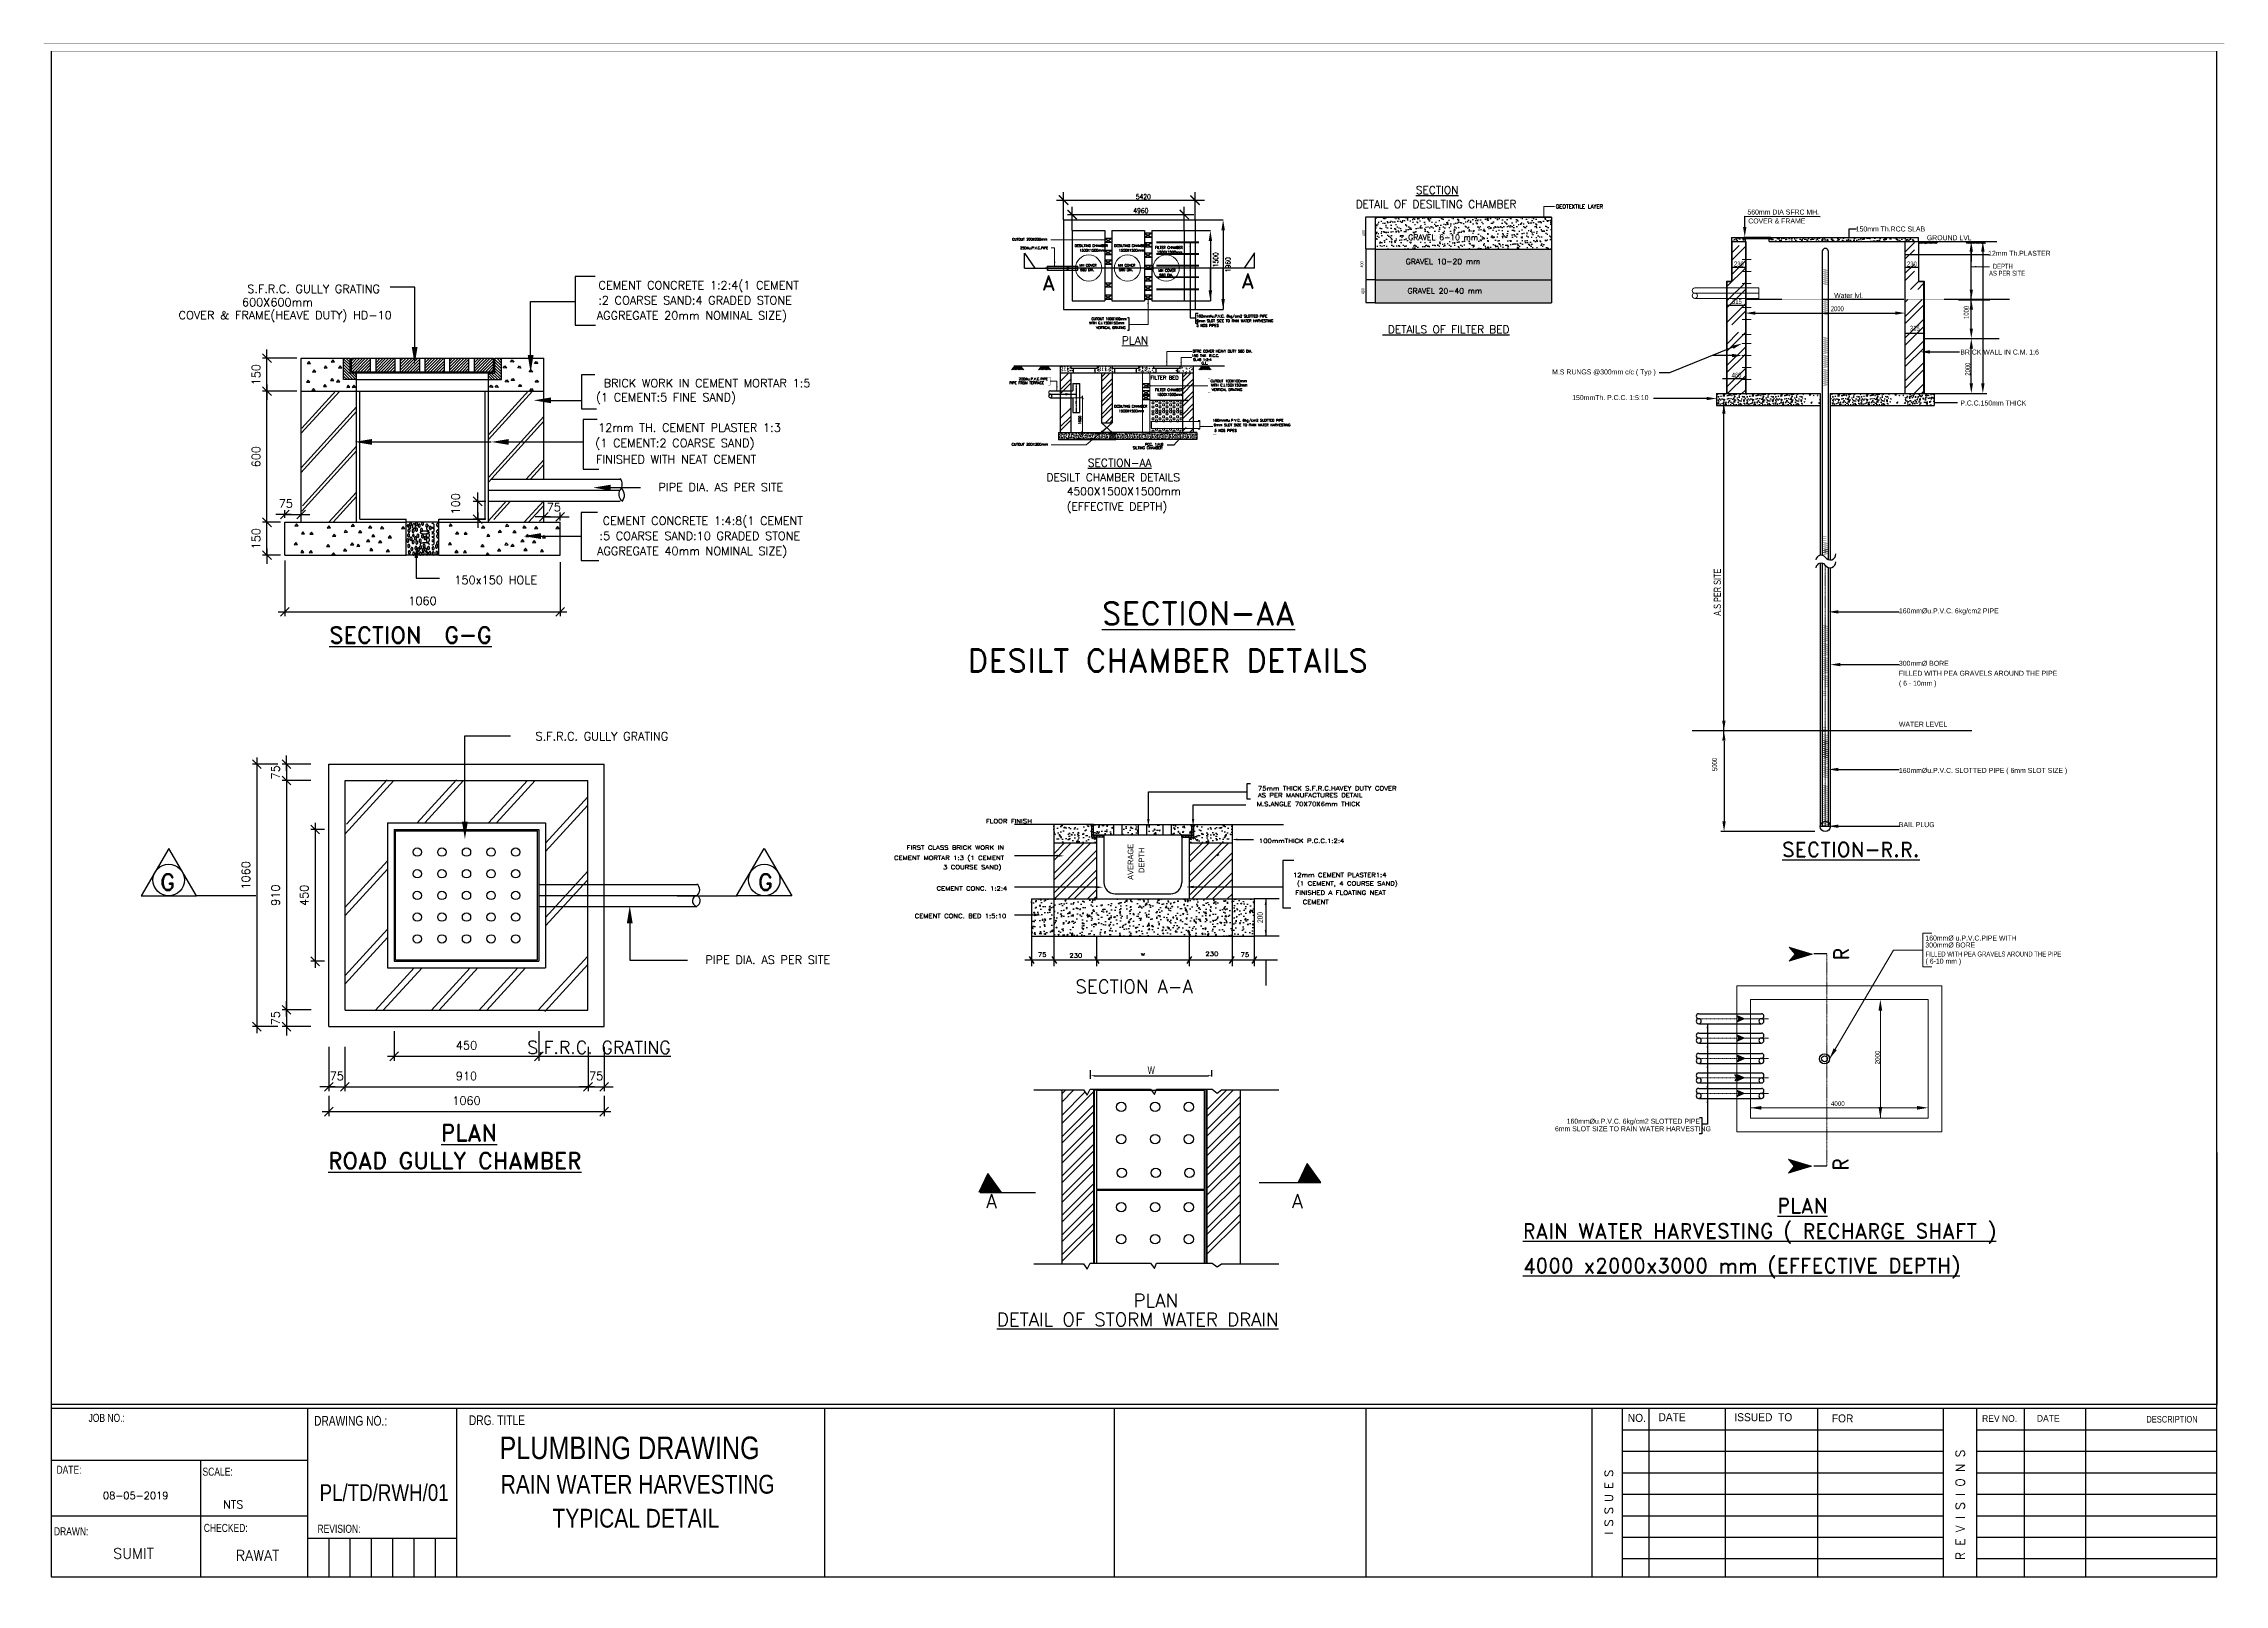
# Model space of a CAD drawing. Header units: millimetres. Extents: x 5085619 to 5232807, y 157605 to 261568.
import ezdxf
from ezdxf.enums import TextEntityAlignment as Align

# ---------------------------------------------------------------- set-up
doc = ezdxf.new("R2010")
doc.units = ezdxf.units.MM
doc.header["$MEASUREMENT"] = 0
doc.header["$PDMODE"] = 33
doc.linetypes.add('CENTER', pattern=[2, 1.25, -0.25, 0.25, -0.25])
doc.linetypes.add('DASHED', pattern=[0.75, 0.5, -0.25])
doc.layers.get('0').update_dxf_attribs({"color": 8, "lineweight": 15})
doc.layers.get('Defpoints').update_dxf_attribs({"color": 8, "lineweight": 18})
for name, color, linetype in [('0PL-', 7, 'Continuous'), ('A-MS_STRUC', 5, 'Continuous'), ('Layer1', 30, 'Continuous'), ('PEBBLES', 9, 'Continuous'), ('PL-R.W PIPE', 5, 'Continuous'), ('PL-TEXT', 7, 'Continuous'), ('PLDIM', 1, 'Continuous'), ('SOIL', 1, 'Continuous'), ('TEXT', 8, 'Continuous')]:
    doc.layers.add(name, color=color, linetype=linetype)
for name, color, linetype, lineweight in [('door', 8, 'Continuous', 20), ('HATCH', 8, 'Continuous', 13), ('HT', 10, 'Continuous', 20), ('PAERROW', 132, 'Continuous', 18), ('PL_STORM', 5, 'Continuous', 0), ('PLASTER', 6, 'Continuous', 9), ('RWP', 5, 'Continuous', 0), ('SEWER-T', 7, 'Continuous', 15), ('wall', 7, 'Continuous', 0)]:
    doc.layers.add(name, color=color, linetype=linetype, lineweight=lineweight)
doc.styles.add('6MM', font='romans.shx', dxfattribs={"height": 100})
doc.styles.add('BIG', font='ROMAND.shx', dxfattribs={"height": 100})
doc.styles.add('DIM', font='arial.ttf')
doc.styles.add('ROMANC', font='romans.shx', dxfattribs={"width": 0.8, "height": 3})
doc.styles.add('ROMAND', font='romand')
doc.styles.add('ROMANS', font='GOTHIC.TTF', dxfattribs={"width": 0.7})
doc.styles.add('SMALL', font='ROMANS.shx', dxfattribs={"height": 50})
doc.styles.get("Standard").update_dxf_attribs({"font": 'GOTHIC.TTF'})
doc.styles.add('TEXT', font='romans.shx')
doc.styles.add('TEXT1', font='romans.shx', dxfattribs={"height": 200})
doc.styles.add('Title', font='arial.ttf', dxfattribs={"height": 2})
doc.styles.add('vicky', font='arial.ttf', dxfattribs={"height": 150})
doc.dimstyles.new('Dim', dxfattribs={"dimscale": 75, "dimtxt": 2, "dimasz": 10, "dimexe": 0.75, "dimexo": 0.75, "dimgap": 0.75, "dimtad": 1, "dimdec": 0, "dimdsep": 46, "dimtxsty": 'DIM', "dimcen": 0, "dimdle": 1, "dimsd1": 1, "dimclrd": 256, "dimclre": 256, "dimclrt": 256, "dimadec": 0, "dimazin": 0, "dimtfac": 1, "dimtdec": 0, "dimtix": 1, "dimtmove": 0, "dimatfit": 3, "dimfxl": 1, "dimtolj": 1, "dimtzin": 0, "dimlwd": 9, "dimlwe": 9, "dimarcsym": 0})
doc.dimstyles.new('TD', dxfattribs={"dimtxt": 180, "dimasz": 100, "dimexe": 100, "dimexo": 220, "dimgap": 50, "dimtad": 1, "dimdec": 0, "dimzin": 0, "dimdsep": 46, "dimtxsty": 'Standard', "dimcen": 175, "dimdle": 100, "dimclrd": 256, "dimclre": 256, "dimclrt": 256, "dimadec": 0, "dimazin": 0, "dimtfac": 1, "dimtdec": 0, "dimtmove": 2, "dimatfit": 3, "dimfxl": 1, "dimtolj": 1, "dimtzin": 0, "dimlwd": -1, "dimlwe": -1, "dimarcsym": 0})
doc.dimstyles.new('vicky', dxfattribs={"dimscale": 0, "dimtxt": 100, "dimasz": 300, "dimexe": 0, "dimexo": 25, "dimgap": 50, "dimtad": 1, "dimdec": 4, "dimrnd": 1, "dimzin": 12, "dimdsep": 46, "dimtxsty": 'vicky', "dimcen": 0.09, "dimclrd": 3, "dimclre": 3, "dimclrt": 7, "dimaunit": 1, "dimadec": 0, "dimazin": 0, "dimtfac": 100, "dimtdec": 4, "dimtofl": 0, "dimtmove": 1, "dimatfit": 3, "dimfxl": 100, "dimfxlon": 1, "dimtolj": 1, "dimtzin": 12, "dimlwd": 5, "dimlwe": 0, "dimarcsym": 1})
pattern_1 = [(50, (5168789.04, 194874.43), (491.46, -42.9972), [51.389, -565.2804]), (355, (5168789.04, 194874.43), (-95.0708, 515.393), [41.1113, -452.2243]), (100.451, (5168830, 194870.84), (396.391, 472.3934), [43.674, -480.414]), (46.1842, (5168789.04, 195011.46), (731.2607, -113.413), [77.084, -847.921]), (96.6356, (5168850, 195002), (640.42, 667.453), [65.511, -720.621]), (351.184, (5168789, 195011.5), (640.421, 667.452), [61.667, -678.3365]), (21, (5168857.55, 194977.2), (408.995, -275.8706), [51.389, -565.2804]), (326, (5168857.55, 194977.2), (166.7167, 496.864), [41.1113, -452.2243]), (71.4514, (5168891.64, 194954.2), (575.7106, 220.9944), [43.674, -480.414]), (37.5, (5168789.04, 194874.43), (8.3318, 228.095), [0, -446.7428, 0, -459.0762, 0, -453.9373]), (7.5, (5168789.04, 194874.43), (180.2522, 270.2463), [0, -261.742, 0, -436.465, 0, -173.0101]), (327.5, (5168636.24, 194874.43), (365.7681, -15.4538), [0, -171.2971, 0, -534.4469, 0, -709.17]), (317.5, (5168567.72, 194874.43), (399.5921, 68.5903), [0, -222.6862, 0, -354.9276, 0, -503.6135])]
pattern_2 = [(50, (3369920.64, -459421.8), (799.20031, -69.92097), [83.56803, -919.24838]), (355, (3369920.6, -459421.8), (-154.60235, 838.1229), [66.85443, -735.3987]), (100.4514, (3369987.2, -459427.6), (644.59856, 768.20143), [71.0219, -781.2409]), (46.1842, (3369920.6, -459199), (1189.16316, -184.428), [125.35205, -1378.8726]), (96.6356, (3370019.7, -459214.3), (1041.439, 1085.40154), [106.53285, -1171.8612]), (351.1842, (3369920.6, -459199), (1041.43815, 1085.40236), [100.28164, -1103.09805]), (21, (3370032.06, -459254.66), (665.09799, -448.61426), [83.56803, -919.24838]), (326, (3370032.1, -459254.7), (271.1118, 807.99152), [66.85443, -735.3987]), (71.4514, (3370087.5, -459292.05), (936.21005, 359.37653), [71.0219, -781.2409]), (37.5, (3369920.64, -459421.8), (13.549003, 370.9238), [0, -726.48478, 0, -746.54111, 0, -738.1843]), (7.5, (3369920.64, -459421.8), (293.12272, 439.46949), [0, -425.639855, 0, -709.77117, 0, -281.34572]), (327.5, (3369672.16, -459421.8), (594.806556, -25.13155), [0, -278.56011, 0, -869.10756, 0, -1153.23887]), (317.5, (3369560.74, -459421.8), (649.80962, 111.54102), [0, -362.12815, 0, -577.17656, 0, -818.96674])]

# ---------------------------------------------------------------- blocks, each defined once
blk = doc.blocks.new('AA')
at = {"layer": 'PAERROW'}
blk.add_hatch(color=256, dxfattribs=at).paths.add_polyline_path([(0, 0), (1167, -347), (882, 0), (1167, 347)])
for p, q in [((0, 0), (1167, 347)), ((1167, -347), (0, 0)), ((882, 0), (1167, 347)), ((882, 0), (1167, -347))]:
    blk.add_line(p, q, dxfattribs=at)
blk = doc.blocks.new('_ArchTick')
at = {"color": 0, "linetype": 'ByBlock', "const_width": 0.15}
blk.add_lwpolyline([(-0.5, -0.5), (0.5, 0.5)], dxfattribs=at)

msp = doc.modelspace()

# ---------------------------------------------------------------- hatches: boundary and pattern name
at = {"lineweight": -3}
h = msp.add_hatch(dxfattribs=at)
h.set_pattern_fill('AR-SAND', color=11, scale=248.801438, angle=360, style=0)
h.set_pattern_definition([(37.5, (6175542.73, 408737.62), (-15.67284, 479.39652), [0, -378.17819, 0, -422.96244, 0, -404.30234]), (7.5, (6175542.7, 408737.6), (440.323, 702.154), [0, -204.01718, 0, -340.85797, 0, -130.62075]), (327.5, (6175236.7, 408737.62), (774.80297, 1.40798), [0, -124.40072, 0, -447.84259, 0, -584.68338]), (317.5, (6175236.7, 408737.6), (747.92862, 218.36694), [0, -62.20036, 0, -293.5857, 0, -335.88194])])
h.paths.add_polyline_path([(5187383, 247707), (5187383, 249864), (5175480, 249864), (5175480, 247707)])
h.paths.add_polyline_path([(5178131, 248215), (5183604, 248215), (5183604, 248779), (5178131, 248779)], flags=24)
at = {"layer": 'HATCH'}
h = msp.add_hatch(dxfattribs=at)
h.set_pattern_fill('ANSI32', color=0, scale=1580.052825, angle=360, style=0)
h.set_pattern_definition([(45, (5128971.4, 105815.43), (-418.9748, 418.9748), []), (45, (5129250.7, 105815.43), (-418.9748, 418.9748), [])])
h.paths.add_polyline_path([(5162481, 236141), (5163208, 236141), (5163208, 239360), (5162481, 239360)])
h.paths.add_polyline_path([(5163208, 235331), (5163208, 235667), (5162481, 235667), (5162481, 235331)])
h = msp.add_hatch(dxfattribs=at)
h.set_pattern_fill('AR-CONC', color=0, scale=31.601056, angle=360, style=0)
h.set_pattern_definition([(50, (5128971.4, 105815.43), (226.6618, -19.83034), [23.7008, -260.7087]), (355, (5128971.4, 105815.43), (-43.8469, 237.70066), [18.96063, -208.56697]), (100.4514, (5128990.3, 105813.78), (182.81508, 217.87018), [20.14257, -221.5683]), (46.1842, (5128971.4, 105878.64), (337.25945, -52.30576), [35.5512, -391.0631]), (96.6356, (5128999.5, 105874.28), (295.3633, 307.8315), [30.2139, -332.3524]), (351.1842, (5128971.4, 105878.64), (295.36305, 307.8318), [28.44095, -312.8505]), (21, (5129003, 105862.84), (188.62893, -127.23182), [23.7008, -260.7087]), (326, (5129003, 105862.84), (76.8902, 229.15508), [18.96063, -208.56697]), (71.4514, (5129018.72, 105852.23), (265.51923, 101.92304), [20.14257, -221.5683]), (37.5, (5128971.4, 105815.43), (3.842643, 105.197975), [0, -206.03889, 0, -211.72708, 0, -209.357]), (7.5, (5128971.4, 105815.43), (83.13275, 124.63827), [0, -120.71604, 0, -201.29873, 0, -79.79267]), (327.5, (5128900.93, 105815.43), (168.69353, -7.12758), [0, -79.00264, 0, -246.48824, 0, -327.07093]), (317.5, (5128869.33, 105815.43), (184.29299, 31.63423), [0, -102.70343, 0, -163.69347, 0, -232.26777])])
h.paths.add_polyline_path([(5157978, 234857), (5157978, 235331), (5154107, 235331), (5154107, 234857)])
h = msp.add_hatch(dxfattribs=at)
h.set_pattern_fill('AR-CONC', color=0, scale=31.601056, angle=360, style=0)
h.set_pattern_definition([(50, (5129708.76, 105815.43), (226.6618, -19.83034), [23.7008, -260.7087]), (355, (5129708.76, 105815.43), (-43.8469, 237.70066), [18.96063, -208.56697]), (100.4514, (5129727.65, 105813.78), (182.81508, 217.87018), [20.14257, -221.5683]), (46.1842, (5129708.76, 105878.64), (337.25945, -52.30576), [35.5512, -391.0631]), (96.6356, (5129736.87, 105874.28), (295.3633, 307.8315), [30.2139, -332.3524]), (351.1842, (5129708.76, 105878.64), (295.36305, 307.8318), [28.44095, -312.8505]), (21, (5129740.36, 105862.84), (188.62893, -127.23182), [23.7008, -260.7087]), (326, (5129740.36, 105862.84), (76.8902, 229.15508), [18.96063, -208.56697]), (71.4514, (5129756.08, 105852.23), (265.51923, 101.92304), [20.14257, -221.5683]), (37.5, (5129708.76, 105815.43), (3.842643, 105.197975), [0, -206.03889, 0, -211.72708, 0, -209.357]), (7.5, (5129708.76, 105815.43), (83.13275, 124.63827), [0, -120.71604, 0, -201.29873, 0, -79.79267]), (327.5, (5129638.29, 105815.43), (168.69353, -7.12758), [0, -79.00264, 0, -246.48824, 0, -327.07093]), (317.5, (5129606.69, 105815.43), (184.29299, 31.63423), [0, -102.70343, 0, -163.69347, 0, -232.26777])])
h.paths.add_polyline_path([(5158715, 235331), (5157514, 235331), (5157514, 234857), (5158715, 234857)])
h = msp.add_hatch(dxfattribs=at)
h.set_pattern_fill('AR-CONC', color=0, scale=31.601056, angle=360, style=0)
h.set_pattern_definition([(50, (5130846.4, 105815.43), (226.6618, -19.83034), [23.7008, -260.7087]), (355, (5130846.4, 105815.43), (-43.8469, 237.70066), [18.96063, -208.56697]), (100.4514, (5130865.29, 105813.78), (182.81508, 217.87018), [20.14257, -221.5683]), (46.1842, (5130846.4, 105878.64), (337.25945, -52.30576), [35.5512, -391.0631]), (96.6356, (5130874.5, 105874.28), (295.3633, 307.8315), [30.2139, -332.3524]), (351.1842, (5130846.4, 105878.64), (295.36305, 307.8318), [28.44095, -312.8505]), (21, (5130878, 105862.84), (188.62893, -127.23182), [23.7008, -260.7087]), (326, (5130878, 105862.84), (76.8902, 229.15508), [18.96063, -208.56697]), (71.4514, (5130893.72, 105852.23), (265.51923, 101.92304), [20.14257, -221.5683]), (37.5, (5130846.4, 105815.43), (3.842643, 105.197975), [0, -206.03889, 0, -211.72708, 0, -209.357]), (7.5, (5130846.4, 105815.43), (83.13275, 124.63827), [0, -120.71604, 0, -201.29873, 0, -79.79267]), (327.5, (5130775.93, 105815.43), (168.69353, -7.12758), [0, -79.00264, 0, -246.48824, 0, -327.07093]), (317.5, (5130744.33, 105815.43), (184.29299, 31.63423), [0, -102.70343, 0, -163.69347, 0, -232.26777])])
h.paths.add_polyline_path([(5159853, 235331), (5158652, 235331), (5158652, 234857), (5159853, 234857)])
h = msp.add_hatch(dxfattribs=at)
h.set_pattern_fill('AR-CONC', color=0, scale=31.601056, angle=360, style=0)
h.set_pattern_definition([(50, (5132057.77, 105815.43), (226.6618, -19.83034), [23.7008, -260.7087]), (355, (5132057.77, 105815.43), (-43.8469, 237.70066), [18.96063, -208.56697]), (100.4514, (5132076.66, 105813.78), (182.81508, 217.87018), [20.14257, -221.5683]), (46.1842, (5132057.77, 105878.64), (337.25945, -52.30576), [35.5512, -391.0631]), (96.6356, (5132085.88, 105874.28), (295.3633, 307.8315), [30.2139, -332.3524]), (351.1842, (5132057.77, 105878.64), (295.36305, 307.8318), [28.44095, -312.8505]), (21, (5132089.37, 105862.84), (188.62893, -127.23182), [23.7008, -260.7087]), (326, (5132089.37, 105862.84), (76.8902, 229.15508), [18.96063, -208.56697]), (71.4514, (5132105.1, 105852.23), (265.51923, 101.92304), [20.14257, -221.5683]), (37.5, (5132057.77, 105815.43), (3.842643, 105.197975), [0, -206.03889, 0, -211.72708, 0, -209.357]), (7.5, (5132057.77, 105815.43), (83.13275, 124.63827), [0, -120.71604, 0, -201.29873, 0, -79.79267]), (327.5, (5131987.3, 105815.43), (168.69353, -7.12758), [0, -79.00264, 0, -246.48824, 0, -327.07093]), (317.5, (5131955.7, 105815.43), (184.29299, 31.63423), [0, -102.70343, 0, -163.69347, 0, -232.26777])])
h.paths.add_polyline_path([(5161064, 235331), (5159863, 235331), (5159863, 234857), (5161064, 234857)])
h = msp.add_hatch(dxfattribs=at)
h.set_pattern_fill('AR-CONC', color=0, scale=31.601056, angle=360, style=0)
h.set_pattern_definition([(50, (5133248.08, 105815.43), (226.6618, -19.83034), [23.7008, -260.7087]), (355, (5133248.08, 105815.43), (-43.8469, 237.70066), [18.96063, -208.56697]), (100.4514, (5133266.97, 105813.78), (182.81508, 217.87018), [20.14257, -221.5683]), (46.1842, (5133248.08, 105878.64), (337.25945, -52.30576), [35.5512, -391.0631]), (96.6356, (5133276.18, 105874.28), (295.3633, 307.8315), [30.2139, -332.3524]), (351.1842, (5133248.08, 105878.64), (295.36305, 307.8318), [28.44095, -312.8505]), (21, (5133279.68, 105862.84), (188.62893, -127.23182), [23.7008, -260.7087]), (326, (5133279.68, 105862.84), (76.8902, 229.15508), [18.96063, -208.56697]), (71.4514, (5133295.4, 105852.23), (265.51923, 101.92304), [20.14257, -221.5683]), (37.5, (5133248.08, 105815.43), (3.842643, 105.197975), [0, -206.03889, 0, -211.72708, 0, -209.357]), (7.5, (5133248.08, 105815.43), (83.13275, 124.63827), [0, -120.71604, 0, -201.29873, 0, -79.79267]), (327.5, (5133177.61, 105815.43), (168.69353, -7.12758), [0, -79.00264, 0, -246.48824, 0, -327.07093]), (317.5, (5133146, 105815.43), (184.29299, 31.63423), [0, -102.70343, 0, -163.69347, 0, -232.26777])])
h.paths.add_polyline_path([(5162254, 235331), (5161054, 235331), (5161054, 234857), (5162254, 234857)])
h = msp.add_hatch(dxfattribs=at)
h.set_pattern_fill('AR-CONC', color=0, scale=31.601056, angle=360, style=0)
h.set_pattern_definition([(50, (5134438.39, 105815.43), (226.6618, -19.83034), [23.7008, -260.7087]), (355, (5134438.39, 105815.43), (-43.8469, 237.70066), [18.96063, -208.56697]), (100.4514, (5134457.27, 105813.78), (182.81508, 217.87018), [20.14257, -221.5683]), (46.1842, (5134438.39, 105878.64), (337.25945, -52.30576), [35.5512, -391.0631]), (96.6356, (5134466.5, 105874.28), (295.3633, 307.8315), [30.2139, -332.3524]), (351.1842, (5134438.4, 105878.64), (295.36305, 307.8318), [28.44095, -312.8505]), (21, (5134469.99, 105862.84), (188.62893, -127.23182), [23.7008, -260.7087]), (326, (5134469.99, 105862.84), (76.8902, 229.15508), [18.96063, -208.56697]), (71.4514, (5134485.7, 105852.23), (265.51923, 101.92304), [20.14257, -221.5683]), (37.5, (5134438.385, 105815.43), (3.842643, 105.197975), [0, -206.03889, 0, -211.72708, 0, -209.357]), (7.5, (5134438.39, 105815.43), (83.13275, 124.63827), [0, -120.71604, 0, -201.29873, 0, -79.79267]), (327.5, (5134367.915, 105815.43), (168.69353, -7.12758), [0, -79.00264, 0, -246.48824, 0, -327.07093]), (317.5, (5134336.31, 105815.43), (184.29299, 31.63423), [0, -102.70343, 0, -163.69347, 0, -232.26777])])
h.paths.add_polyline_path([(5163445, 235331), (5162244, 235331), (5162244, 234857), (5163445, 234857)])
at = {"layer": 'PEBBLES'}
h = msp.add_hatch(dxfattribs=at)
h.set_pattern_fill('AR-CONC', color=256, scale=2.697592, style=0)
h.set_pattern_definition(pattern_1)
h.paths.add_polyline_path([(5199573, 248481), (5199573, 248211), (5200475, 248211), (5200475, 248366), (5200322, 248366), (5200322, 248481)])
h = msp.add_hatch(dxfattribs=at)
h.set_pattern_fill('ANSI31', color=256, scale=10.790368, style=0)
h.set_pattern_definition([(45, (5168789.036, 194828.478), (-24.225067, 24.225067), [])])
h.paths.add_polyline_path([(5202191, 248400), (5202191, 248512), (5200372, 248512), (5200372, 248400)])
h = msp.add_hatch(dxfattribs=at)
h.set_pattern_fill('AR-CONC', color=256, scale=2.697592, style=0)
h.set_pattern_definition(pattern_1)
h.paths.add_polyline_path([(5202165, 248481), (5202165, 248419), (5202094, 248419), (5202094, 248211), (5205871, 248211), (5205871, 248481)])
h = msp.add_hatch(dxfattribs=at)
h.set_pattern_fill('AR-CONC', color=256, scale=2.697592, style=0)
h.set_pattern_definition(pattern_1)
h.paths.add_polyline_path([(5200475, 237151), (5200475, 237960), (5198520, 237960), (5198520, 237151)])
h = msp.add_hatch(dxfattribs=at)
h.set_pattern_fill('AR-CONC', color=256, scale=2.697592, style=0)
h.set_pattern_definition([(50, (5170735.6, 194874.43), (491.46, -42.997), [51.389, -565.2804]), (355, (5170735.6, 194874.43), (-95.071, 515.393), [41.1113, -452.2243]), (100.451, (5170776.56, 194870.84), (396.391, 472.3934), [43.674, -480.414]), (46.1842, (5170735.6, 195011.46), (731.261, -113.413), [77.084, -847.921]), (96.6356, (5170796.55, 195002), (640.42, 667.453), [65.511, -720.621]), (351.184, (5170735.6, 195011.5), (640.421, 667.452), [61.667, -678.336]), (21, (5170804.13, 194977.2), (408.995, -275.8706), [51.389, -565.2804]), (326, (5170804.13, 194977.2), (166.7167, 496.864), [41.1113, -452.2243]), (71.4514, (5170838.2, 194954.2), (575.7106, 220.9944), [43.674, -480.414]), (37.5, (5170735.61, 194874.43), (8.3318, 228.095), [0, -446.7428, 0, -459.0762, 0, -453.9373]), (7.5, (5170735.6, 194874.43), (180.2522, 270.2463), [0, -261.742, 0, -436.465, 0, -173.0101]), (327.5, (5170582.81, 194874.43), (365.7681, -15.4538), [0, -171.2971, 0, -534.447, 0, -709.17]), (317.5, (5170514.3, 194874.43), (399.5921, 68.5903), [0, -222.6862, 0, -354.9276, 0, -503.6135])])
h.paths.add_polyline_path([(5202422, 237151), (5202422, 237960), (5200466, 237960), (5200466, 237151)])
h = msp.add_hatch(dxfattribs=at)
h.set_pattern_fill('AR-CONC', color=256, scale=2.697592, style=0)
h.set_pattern_definition([(50, (5172663.5, 194874.43), (491.46, -42.997), [51.389, -565.2804]), (355, (5172663.5, 194874.43), (-95.071, 515.393), [41.1113, -452.2243]), (100.451, (5172704.47, 194870.84), (396.391, 472.3934), [43.674, -480.414]), (46.1842, (5172663.5, 195011.46), (731.261, -113.413), [77.084, -847.921]), (96.6356, (5172724.45, 195002), (640.42, 667.453), [65.511, -720.621]), (351.184, (5172663.5, 195011.5), (640.421, 667.452), [61.667, -678.336]), (21, (5172732.03, 194977.2), (408.995, -275.8706), [51.389, -565.2804]), (326, (5172732.03, 194977.2), (166.7167, 496.864), [41.1113, -452.2243]), (71.4514, (5172766.1, 194954.2), (575.7106, 220.9944), [43.674, -480.414]), (37.5, (5172663.52, 194874.43), (8.3318, 228.095), [0, -446.7428, 0, -459.0762, 0, -453.9373]), (7.5, (5172663.52, 194874.43), (180.2522, 270.2463), [0, -261.742, 0, -436.465, 0, -173.0101]), (327.5, (5172510.72, 194874.43), (365.7681, -15.4538), [0, -171.2971, 0, -534.447, 0, -709.17]), (317.5, (5172442.2, 194874.43), (399.5921, 68.5903), [0, -222.6862, 0, -354.9276, 0, -503.6135])])
h.paths.add_polyline_path([(5204350, 237151), (5204350, 237960), (5202394, 237960), (5202394, 237151)])
h = msp.add_hatch(dxfattribs=at)
h.set_pattern_fill('AR-CONC', color=256, scale=2.697592, style=0)
h.set_pattern_definition([(50, (5176519.63, 194874.43), (491.46, -42.997), [51.389, -565.2804]), (355, (5176519.63, 194874.43), (-95.071, 515.393), [41.1113, -452.2243]), (100.451, (5176560.6, 194870.84), (396.391, 472.3934), [43.674, -480.414]), (46.1842, (5176519.63, 195011.46), (731.261, -113.413), [77.084, -847.921]), (96.6356, (5176580.6, 195002), (640.42, 667.453), [65.511, -720.621]), (351.184, (5176519.6, 195011.5), (640.421, 667.452), [61.667, -678.336]), (21, (5176588.15, 194977.2), (408.995, -275.8706), [51.389, -565.2804]), (326, (5176588.15, 194977.2), (166.7167, 496.864), [41.1113, -452.2243]), (71.4514, (5176622.24, 194954.2), (575.7106, 220.9944), [43.674, -480.414]), (37.5, (5176519.63, 194874.43), (8.3318, 228.095), [0, -446.7428, 0, -459.0762, 0, -453.9373]), (7.5, (5176519.63, 194874.43), (180.2522, 270.2463), [0, -261.742, 0, -436.465, 0, -173.0101]), (327.5, (5176366.84, 194874.43), (365.7681, -15.4538), [0, -171.2971, 0, -534.447, 0, -709.17]), (317.5, (5176298.32, 194874.43), (399.5921, 68.5903), [0, -222.6862, 0, -354.9276, 0, -503.6135])])
h.paths.add_polyline_path([(5208206, 237151), (5208206, 237960), (5206250, 237960), (5206250, 237151)])
h = msp.add_hatch(dxfattribs=at)
h.set_pattern_fill('AR-CONC', color=256, scale=2.697592, style=0)
h.set_pattern_definition([(50, (5178447.54, 194874.43), (491.46, -42.997), [51.389, -565.2804]), (355, (5178447.54, 194874.43), (-95.071, 515.393), [41.1113, -452.2243]), (100.451, (5178488.5, 194870.84), (396.391, 472.3934), [43.674, -480.414]), (46.1842, (5178447.54, 195011.46), (731.261, -113.413), [77.084, -847.921]), (96.6356, (5178508.5, 195002), (640.42, 667.453), [65.511, -720.621]), (351.184, (5178447.54, 195011.5), (640.421, 667.452), [61.667, -678.336]), (21, (5178516.06, 194977.2), (408.995, -275.8706), [51.389, -565.2804]), (326, (5178516.06, 194977.2), (166.7167, 496.864), [41.1113, -452.2243]), (71.4514, (5178550.14, 194954.2), (575.7106, 220.9944), [43.674, -480.414]), (37.5, (5178447.54, 194874.43), (8.3318, 228.095), [0, -446.7428, 0, -459.0762, 0, -453.9373]), (7.5, (5178447.54, 194874.43), (180.2522, 270.2463), [0, -261.742, 0, -436.465, 0, -173.0101]), (327.5, (5178294.74, 194874.43), (365.7681, -15.4538), [0, -171.2971, 0, -534.447, 0, -709.17]), (317.5, (5178226.22, 194874.43), (399.5921, 68.5903), [0, -222.6862, 0, -354.9276, 0, -503.6135])])
h.paths.add_polyline_path([(5210134, 237151), (5210134, 237960), (5208178, 237960), (5208178, 237151)])
h = msp.add_hatch(dxfattribs=at)
h.set_pattern_fill('AR-CONC', color=256, scale=2.697592, style=0)
h.set_pattern_definition(pattern_1)
h.paths.add_polyline_path([(5211266, 237960), (5211266, 237151), (5213221, 237151), (5213221, 237960)])
at = {"layer": 'PL-TEXT'}
h = msp.add_hatch(dxfattribs=at)
h.set_pattern_fill('AR-CONC', color=256, scale=2.697592, style=0)
h.set_pattern_definition(pattern_1)
h.paths.add_polyline_path([(5211886, 248211), (5211886, 248481), (5205871, 248481), (5205871, 248211)])
h = msp.add_hatch(dxfattribs=at)
h.set_pattern_fill('ANSI31', color=256, scale=18.883144, style=0)
h.set_pattern_definition([(135, (5242952.007, 194874.425), (42.39387, 42.39387), [])])
h.paths.add_polyline_path([(5212163, 248211), (5213450, 248211), (5213450, 248073), (5212163, 248073)])
h = msp.add_hatch(dxfattribs=at)
h.set_pattern_fill('ANSI31', color=256, scale=18.883144, style=0)
h.set_pattern_definition([(45, (5185885.445, 194874.425), (-42.39387, 42.39387), [])])
h.paths.add_polyline_path([(5216674, 248211), (5215388, 248211), (5215388, 248073), (5216674, 248073)])
h = msp.add_hatch(dxfattribs=at)
h.set_pattern_fill('TRIANG', color=256, scale=497.602876, angle=360, style=0)
h.set_pattern_definition([(60, (6175542.73, 408737.62), (-93.30054, 161.601274), [93.30054, -93.30054]), (120, (6175542.73, 408737.62), (-186.601078, 1e-07), [93.30054, -93.30054]), (360, (6175496.08, 408818.42), (93.30054, 161.601274), [93.30054, -93.30054])])
h.paths.add_polyline_path([(5175480, 245633), (5175480, 244088), (5187383, 244088), (5187383, 245633)])
h.paths.add_polyline_path([(5178086, 244602), (5183917, 244602), (5183917, 245167), (5178086, 245167)], flags=24)
h = msp.add_hatch(dxfattribs=at)
h.set_pattern_fill('AR-CONC', color=256, scale=111.424046, style=0)
h.set_pattern_definition([(130, (6949702.3, -459421.8), (-799.20031, -69.92097), [83.56803, -919.24838]), (185, (6949702.3, -459421.8), (154.60235, 838.1229), [66.85443, -735.3987]), (79.5486, (6949635.7, -459427.6), (-644.59856, 768.20143), [71.0219, -781.2409]), (133.8158, (6949702.3, -459199), (-1189.16316, -184.428), [125.35205, -1378.8726]), (83.3644, (6949603.2, -459214.3), (-1041.439, 1085.40154), [106.53285, -1171.8612]), (188.8158, (6949702.3, -459199), (-1041.43815, 1085.40236), [100.28164, -1103.09805]), (159, (6949590.9, -459254.66), (-665.09799, -448.61426), [83.56803, -919.24838]), (214, (6949590.9, -459254.7), (-271.1118, 807.99152), [66.85443, -735.3987]), (108.5486, (6949535.5, -459292.05), (-936.21005, 359.37653), [71.0219, -781.2409]), (142.5, (6949702.32, -459421.8), (-13.549003, 370.9238), [0, -726.48478, 0, -746.54111, 0, -738.1843]), (172.5, (6949702.3, -459421.8), (-293.12272, 439.46949), [0, -425.639855, 0, -709.77117, 0, -281.34572]), (212.5, (6949950.8, -459421.8), (-594.806556, -25.13155), [0, -278.56011, 0, -869.10756, 0, -1153.23887]), (222.5, (6950062.2, -459421.8), (-649.80962, 111.54102), [0, -362.12815, 0, -577.17656, 0, -818.96674])])
h.paths.add_polyline_path([(5153795, 208871), (5156363, 208871), (5156363, 208020), (5156678, 208020), (5156678, 207617), (5153795, 207617)])
h = msp.add_hatch(dxfattribs=at)
h.set_pattern_fill('ANSI31', color=256, scale=1114.240458, style=0)
h.set_pattern_definition([(135, (6949702.32, -459421.8), (98.485873, 98.485873), [])])
h.paths.add_polyline_path([(5156363, 208871), (5156474, 208871), (5156474, 208131), (5157190, 208131), (5157190, 208020), (5156363, 208020)])
h = msp.add_hatch(dxfattribs=at)
h.set_pattern_fill('AR-CONC', color=256, scale=111.424046, style=0)
h.set_pattern_definition(pattern_2)
h.paths.add_polyline_path([(5157849, 208871), (5156489, 208871), (5156489, 208174), (5157849, 208174)])
h.paths.add_polyline_path([(5159521, 208871), (5158406, 208871), (5158406, 208174), (5159521, 208174)])
h.paths.add_polyline_path([(5161192, 208871), (5160078, 208871), (5160078, 208174), (5161192, 208174)])
h.paths.add_polyline_path([(5163109, 208871), (5161749, 208871), (5161749, 208174), (5163109, 208174)])
h = msp.add_hatch(dxfattribs=at)
h.set_pattern_fill('ANSI31', color=256, scale=1114.240458, style=0)
h.set_pattern_definition([(45, (3369920.64, -459421.8), (-98.485873, 98.485873), [])])
h.paths.add_polyline_path([(5163260, 208871), (5163149, 208871), (5163149, 208131), (5162433, 208131), (5162433, 208020), (5163260, 208020)])
h = msp.add_hatch(dxfattribs=at)
h.set_pattern_fill('AR-CONC', color=256, scale=111.424046, style=0)
h.set_pattern_definition(pattern_2)
h.paths.add_polyline_path([(5165828, 208871), (5163260, 208871), (5163260, 208020), (5162945, 208020), (5162945, 207617), (5165828, 207617)])
h = msp.add_hatch(dxfattribs=at)
h.set_pattern_fill('AR-CONC', color=256, scale=125.352052, style=0)
h.set_pattern_definition([(50, (5699691.6, 442180.4), (899.10035, -78.6611), [94.014, -1034.1544]), (355, (5699691.6, 442180.4), (-173.9276, 942.8883), [75.2112, -827.3235]), (100.4514, (5699766.5, 442173.8), (725.1734, 864.2266), [79.8996, -878.896]), (46.1842, (5699691.6, 442431.1), (1337.8085, -207.4815), [141.021, -1551.2316]), (96.6356, (5699803.1, 442413.8), (1171.619, 1221.0767), [119.8495, -1318.3438]), (351.1842, (5699691.6, 442431), (1171.618, 1221.0777), [112.817, -1240.9853]), (21, (5699816.95, 442368.4), (748.2352, -504.691), [94.014, -1034.1544]), (326, (5699816.95, 442368.4), (305.0008, 908.9905), [75.2112, -827.3235]), (71.4514, (5699879.3, 442326.3), (1053.2363, 404.2986), [79.8996, -878.896]), (37.5, (5699691.6, 442180.36), (15.24263, 417.28928), [0, -817.29538, 0, -839.85875, 0, -830.45734]), (7.5, (5699691.6, 442180.36), (329.76306, 494.40317), [0, -478.84484, 0, -798.49257, 0, -316.51393]), (327.5, (5699412.06, 442180.36), (669.15738, -28.273), [0, -313.38013, 0, -977.746, 0, -1297.39373]), (317.5, (5699286.7, 442180.36), (731.0358, 125.48365), [0, -407.39417, 0, -649.3236, 0, -921.3376])])
h.paths.add_polyline_path([(5152290, 203857), (5152290, 201350), (5167333, 201350), (5167333, 203857)])
msp.add_hatch(color=256, dxfattribs=at).paths.add_polyline_path([(5199893, 191782), (5199766, 191576), (5200206, 191782), (5199766, 191987)])
at = {"layer": 'wall', "lineweight": -3}
h = msp.add_hatch(dxfattribs=at)
h.set_pattern_fill('AR-SAND', color=1, scale=124.400719, angle=360, style=0)
h.set_pattern_definition([(37.5, (6175542.73, 408737.62), (-7.83642, 239.698262), [0, -189.089093, 0, -211.481222, 0, -202.15117]), (7.5, (6175542.73, 408737.62), (220.16149, 351.077), [0, -102.00859, 0, -170.428985, 0, -65.310377]), (327.5, (6175389.72, 408737.62), (387.401487, 0.70399), [0, -62.20036, 0, -223.921294, 0, -292.34169]), (317.5, (6175389.72, 408737.62), (373.96431, 109.18347), [0, -31.10018, 0, -146.79285, 0, -167.94097])])
h.paths.add_polyline_path([(5187383, 245633), (5187383, 247707), (5175480, 247707), (5175480, 245633)])
h.paths.add_polyline_path([(5177960, 246583), (5183791, 246583), (5183791, 247147), (5177960, 247147)], flags=24)
for points in [[(5154748, 246419), (5154698, 246500), (5154872, 246419), (5154698, 246338)], [(5200051, 195772), (5199924, 195567), (5200364, 195772), (5199924, 195978)], [(5200051, 194469), (5199924, 194263), (5200364, 194469), (5199924, 194674)], [(5200051, 193092), (5199924, 192886), (5200364, 193092), (5199924, 193297)], [(5200096, 193091), (5199969, 192886), (5200409, 193091), (5199969, 193296)], [(5200051, 191782), (5199924, 191577), (5200364, 191782), (5199924, 191987)], [(5200051, 190731), (5199924, 190526), (5200364, 190731), (5199924, 190937)]]:
    msp.add_hatch(color=1, dxfattribs=at).paths.add_polyline_path(points)

# ---------------------------------------------------------------- linework, layer by layer
at = {"color": 4, "lineweight": -3}
for p, q in [((5106303, 239866), (5105860, 240309)), ((5106303, 239671), (5105860, 240113)), ((5106303, 239475), (5105860, 239918)), ((5106303, 240062), (5106028, 240337)), ((5106303, 240258), (5106224, 240337)), ((5106394, 239574), (5107157, 240337)), ((5106394, 239769), (5106962, 240337)), ((5106394, 239965), (5106766, 240337)), ((5106394, 240161), (5106570, 240337)), ((5106445, 239429), (5107353, 240337)), ((5106641, 239429), (5107549, 240337)), ((5106837, 239429), (5107686, 240278)), ((5107032, 239429), (5107686, 240082)), ((5108055, 239473), (5108919, 240337)), ((5108055, 239669), (5108723, 240337)), ((5108055, 239864), (5108527, 240337)), ((5108055, 240060), (5108332, 240337)), ((5108055, 240256), (5108136, 240337)), ((5108206, 239429), (5109114, 240337)), ((5108402, 239429), (5109310, 240337)), ((5108598, 239429), (5109346, 240177)), ((5108793, 239429), (5109346, 239982)), ((5109715, 239568), (5110484, 240337)), ((5109715, 239764), (5110289, 240337)), ((5109715, 239959), (5110093, 240337)), ((5109715, 240155), (5109897, 240337)), ((5109772, 239429), (5110680, 240337)), ((5109968, 239429), (5110876, 240337)), ((5110163, 239429), (5111007, 240272)), ((5110359, 239429), (5111007, 240077)), ((5111376, 240250), (5111463, 240337)), ((5111376, 240054), (5111658, 240337)), ((5111376, 239859), (5111854, 240337)), ((5111376, 239663), (5112050, 240337)), ((5111376, 239467), (5112245, 240337)), ((5111533, 239429), (5112441, 240337)), ((5111729, 239429), (5112637, 240337)), ((5111925, 239429), (5112667, 240172)), ((5112120, 239429), (5112667, 239976)), ((5113036, 240149), (5113224, 240337)), ((5113036, 239954), (5113420, 240337)), ((5113036, 239758), (5113615, 240337)), ((5113036, 239562), (5113811, 240337)), ((5113099, 239429), (5114007, 240337)), ((5113294, 239429), (5114202, 240337)), ((5113490, 239429), (5114328, 240267)), ((5113686, 239429), (5114328, 240071)), ((5114697, 239853), (5115181, 240337)), ((5114697, 240049), (5114985, 240337)), ((5114697, 240244), (5114789, 240337)), ((5114697, 239461), (5115572, 240337)), ((5114697, 239657), (5115377, 240337)), ((5114860, 239429), (5115768, 240337)), ((5115056, 239429), (5115964, 240337)), ((5115251, 239429), (5115988, 240166)), ((5115447, 239429), (5115988, 239970)), ((5116523, 239822), (5116080, 240265)), ((5116523, 239626), (5116080, 240069)), ((5116523, 240018), (5116204, 240337)), ((5116523, 240213), (5116400, 240337)), ((5106688, 238894), (5105860, 239722)), ((5106492, 238894), (5105860, 239526)), ((5106296, 238894), (5105860, 239331)), ((5106101, 238894), (5105860, 239135)), ((5105905, 238894), (5105860, 238939)), ((5106745, 239032), (5106441, 239337)), ((5106745, 239228), (5106636, 239337)), ((5107228, 239429), (5107686, 239887)), ((5107424, 239429), (5107686, 239691)), ((5107619, 239429), (5107686, 239495)), ((5108989, 239429), (5109346, 239786)), ((5109185, 239429), (5109346, 239590)), ((5110555, 239429), (5111007, 239881)), ((5110750, 239429), (5111007, 239685)), ((5110946, 239429), (5111007, 239490)), ((5112316, 239429), (5112667, 239780)), ((5112512, 239429), (5112667, 239585)), ((5113881, 239429), (5114328, 239875)), ((5114077, 239429), (5114328, 239680)), ((5114273, 239429), (5114328, 239484)), ((5115885, 238894), (5115637, 239142)), ((5115690, 238894), (5115637, 238946)), ((5116081, 238894), (5115638, 239337)), ((5115643, 239429), (5115988, 239775)), ((5116277, 238894), (5115834, 239337)), ((5115838, 239429), (5115988, 239579)), ((5116472, 238894), (5116029, 239337)), ((5116523, 239431), (5116080, 239873)), ((5116523, 239235), (5116080, 239678)), ((5116523, 239039), (5116080, 239482))]:
    msp.add_line(p, q, dxfattribs=at)
at = {"color": 75, "linetype": 'CENTER'}
for p, q in [((5205871, 226386), (5205871, 208749)), ((5205982, 185841), (5205982, 200166)), ((5202029, 195772), (5197327, 195772)), ((5202029, 194469), (5197327, 194469)), ((5202029, 193092), (5197327, 193092)), ((5202029, 191782), (5197327, 191782)), ((5202029, 190731), (5197327, 190731))]:
    msp.add_line(p, q, dxfattribs=at)
at = {"color": 20, "lineweight": -3}
for p, q in [((5156474, 208871), (5151143, 208871)), ((5153795, 208871), (5153795, 203857)), ((5156678, 207617), (5153795, 207617)), ((5153795, 205130), (5156282, 207617)), ((5153795, 205574), (5155838, 207617)), ((5153795, 206460), (5154952, 207617)), ((5153795, 206903), (5154509, 207617)), ((5156489, 208174), (5156489, 208871)), ((5156489, 208871), (5163109, 208871)), ((5156489, 208174), (5163109, 208174)), ((5156678, 208020), (5156678, 203857)), ((5157179, 208020), (5157179, 204959)), ((5162444, 208020), (5162444, 204959)), ((5162945, 208020), (5162945, 203857)), ((5162945, 204974), (5165589, 207617)), ((5165828, 207617), (5162945, 207617)), ((5162945, 206304), (5164259, 207617)), ((5162945, 205417), (5165145, 207617)), ((5162945, 206747), (5163816, 207617)), ((5163109, 208174), (5163109, 208871)), ((5163149, 208871), (5169297, 208871)), ((5165828, 208871), (5165828, 203857)), ((5153795, 204244), (5156678, 207127)), ((5153851, 203857), (5156678, 206684)), ((5162945, 204088), (5165828, 206971)), ((5163119, 203857), (5165828, 206566)), ((5164931, 206822), (5164803, 206763)), ((5154737, 203857), (5156678, 205798)), ((5155180, 203857), (5156678, 205354)), ((5164062, 203857), (5165828, 205623)), ((5164508, 203857), (5165828, 205177)), ((5152290, 203857), (5167333, 203857)), ((5152290, 203857), (5152290, 201350)), ((5156067, 203857), (5156678, 204468)), ((5156510, 203857), (5156678, 204025)), ((5157931, 204207), (5161692, 204207)), ((5165510, 203857), (5165828, 204175)), ((5167333, 203857), (5167333, 201350)), ((5152290, 201350), (5167333, 201350)), ((5152459, 190968), (5155795, 190968)), ((5154340, 188694), (5156665, 191019)), ((5154340, 190968), (5154340, 179236)), ((5154340, 190148), (5155159, 190968)), ((5154340, 190705), (5154603, 190968)), ((5154340, 189251), (5155905, 190815)), ((5154340, 187808), (5156519, 189987)), ((5155795, 190968), (5156057, 190605)), ((5156057, 190605), (5156244, 191019)), ((5156244, 191019), (5160330, 191019)), ((5156469, 191019), (5156469, 179288)), ((5156519, 191019), (5156519, 179288)), ((5160330, 191019), (5160592, 190657)), ((5160592, 190657), (5160742, 191019)), ((5160742, 191019), (5164490, 191019)), ((5164070, 191019), (5164070, 179288)), ((5164070, 190890), (5164199, 191019)), ((5164070, 189560), (5165477, 190968)), ((5164070, 189117), (5165920, 190968)), ((5164070, 188231), (5166374, 190535)), ((5164070, 187788), (5166374, 190092)), ((5164120, 191019), (5164120, 179288)), ((5164490, 191019), (5164827, 190760)), ((5164827, 190760), (5165127, 190968)), ((5165127, 190968), (5168987, 190968)), ((5166374, 190968), (5166374, 179236)), ((5166374, 190942), (5166399, 190968)), ((5154340, 187365), (5156519, 189544)), ((5154340, 186478), (5156519, 188657)), ((5164070, 186901), (5166374, 189205)), ((5164070, 186458), (5166374, 188762)), ((5154340, 186035), (5156519, 188214)), ((5154340, 185149), (5156519, 187328)), ((5164070, 185572), (5166374, 187876)), ((5164070, 185129), (5166374, 187432)), ((5154340, 184706), (5156519, 186885)), ((5154340, 183819), (5156519, 185998)), ((5154340, 183376), (5156519, 185555)), ((5164070, 184242), (5166374, 186546)), ((5164070, 183799), (5166374, 186103)), ((5170893, 186008), (5170298, 184715)), ((5171829, 184715), (5170893, 186008)), ((5149345, 185331), (5148750, 184038)), ((5148835, 184038), (5152575, 184038)), ((5150280, 184038), (5149345, 185331)), ((5154340, 182046), (5156519, 184225)), ((5164070, 182913), (5166374, 185216)), ((5164070, 182469), (5166374, 184773)), ((5154340, 181160), (5156519, 183339)), ((5154340, 180717), (5156519, 182896)), ((5164070, 181583), (5166374, 183887)), ((5164070, 181140), (5166374, 183444)), ((5164070, 180254), (5166374, 182557)), ((5154340, 179830), (5156519, 182009)), ((5154340, 179387), (5156519, 181566)), ((5164070, 179810), (5166374, 182114)), ((5152459, 179236), (5155795, 179236)), ((5155795, 179236), (5156057, 178874)), ((5156057, 178874), (5156244, 179288)), ((5156244, 179288), (5160330, 179288)), ((5160330, 179288), (5160592, 178926)), ((5160592, 178926), (5160742, 179288)), ((5160742, 179288), (5164490, 179288)), ((5164490, 179288), (5164827, 179029)), ((5164827, 179029), (5165127, 179236)), ((5165127, 179236), (5168987, 179236)), ((5166374, 179211), (5166399, 179236))]:
    msp.add_line(p, q, dxfattribs=at)
at = {"linetype": 'ByBlock', "lineweight": -3}
for p, q in [((5156283, 191720), (5156283, 192304)), ((5156534, 191928), (5164214, 191928)), ((5164465, 191879), (5164465, 192304))]:
    msp.add_line(p, q, dxfattribs=at)
at = {"color": 11, "lineweight": -3}
for points in [[(5103410, 239974), (5103627, 239986), (5103513, 240122)], [(5118973, 239974), (5118756, 239986), (5118870, 240122)], [(5103366, 238722), (5103582, 238733), (5103468, 238870)], [(5103768, 239407), (5103984, 239418), (5103870, 239555)], [(5104501, 238428), (5104718, 238439), (5104604, 238576)], [(5104546, 239680), (5104762, 239691), (5104648, 239828)], [(5104985, 238827), (5105201, 238839), (5105087, 238975)], [(5106082, 238374), (5106298, 238385), (5106184, 238522)], [(5106453, 238374), (5106669, 238385), (5106555, 238522)], [(5115939, 238374), (5115723, 238385), (5115837, 238522)], [(5116301, 238374), (5116085, 238385), (5116199, 238522)], [(5117398, 238827), (5117182, 238839), (5117296, 238975)], [(5117837, 239680), (5117621, 239691), (5117735, 239828)], [(5117882, 238428), (5117665, 238439), (5117779, 238576)], [(5118615, 239407), (5118399, 239418), (5118513, 239555)], [(5119017, 238722), (5118801, 238733), (5118915, 238870)], [(5103723, 238155), (5103940, 238166), (5103826, 238303)], [(5118660, 238155), (5118443, 238166), (5118557, 238303)], [(5102580, 229008), (5102796, 229020), (5102682, 229157)], [(5103021, 228483), (5103238, 228495), (5103124, 228631)], [(5103589, 228462), (5103806, 228473), (5103692, 228610)], [(5104767, 228882), (5104983, 228894), (5104869, 229031)], [(5105124, 228315), (5105341, 228326), (5105227, 228463)], [(5105902, 228588), (5106119, 228600), (5106005, 228736)], [(5112986, 229008), (5113202, 229020), (5113088, 229157)], [(5113427, 228483), (5113644, 228495), (5113530, 228631)], [(5113995, 228462), (5114212, 228473), (5114098, 228610)], [(5115172, 228882), (5115389, 228894), (5115275, 229031)], [(5115530, 228315), (5115747, 228326), (5115633, 228463)], [(5116308, 228588), (5116525, 228600), (5116411, 228736)], [(5102535, 227756), (5102752, 227768), (5102638, 227904)], [(5102977, 227231), (5103193, 227242), (5103079, 227379)], [(5103544, 227210), (5103761, 227221), (5103647, 227358)], [(5104722, 227630), (5104939, 227642), (5104825, 227778)], [(5105079, 227063), (5105296, 227074), (5105182, 227211)], [(5105857, 227336), (5106074, 227347), (5105960, 227484)], [(5106341, 227735), (5106558, 227747), (5106444, 227883)], [(5112941, 227756), (5113157, 227768), (5113043, 227904)], [(5113382, 227231), (5113599, 227242), (5113485, 227379)], [(5113950, 227210), (5114167, 227221), (5114053, 227358)], [(5115128, 227630), (5115344, 227642), (5115230, 227778)], [(5115485, 227063), (5115702, 227074), (5115588, 227211)], [(5116263, 227336), (5116480, 227347), (5116366, 227484)], [(5116747, 227735), (5116964, 227747), (5116849, 227883)]]:
    msp.add_lwpolyline(points, close=True, dxfattribs=at)
for points in [[(5110202, 228151, 0.1418847), (5110176, 228144, 0.1071621), (5110152, 228120, 0.0789141), (5110137, 228087, 0.0663467), (5110131, 228044, 0.0663467), (5110137, 228001, 0.0789141), (5110152, 227968, 0.1071621), (5110176, 227944, 0.1418847), (5110202, 227937, 0.1418847), (5110227, 227944, 0.1071621), (5110251, 227968, 0.0789141), (5110266, 228001, 0.0663467), (5110272, 228044, 0.0663467), (5110266, 228087, 0.0789141), (5110251, 228120, 0.1071621), (5110227, 228144, 0.1418847)], [(5110265, 229038, 0.0683078), (5110261, 229068, 0.080487), (5110250, 229090, 0.107066), (5110233, 229107, 0.1383972), (5110215, 229112, 0.1383972), (5110197, 229107, 0.107066), (5110180, 229090, 0.080487), (5110169, 229068, 0.0683078), (5110165, 229038, 0.0683078), (5110169, 229009, 0.080487), (5110180, 228986, 0.107066), (5110197, 228969, 0.1383972), (5110215, 228964, 0.1383972), (5110233, 228969, 0.107066), (5110250, 228986, 0.080487), (5110261, 229009, 0.0683078)], [(5110253, 228495, 0.1418847), (5110228, 228488, 0.1071621), (5110204, 228464, 0.0789141), (5110189, 228431, 0.0663467), (5110183, 228388, 0.0663467), (5110189, 228345, 0.0789141), (5110204, 228312, 0.1071621), (5110228, 228288, 0.1418847), (5110253, 228281, 0.1418847), (5110278, 228288, 0.1071621), (5110303, 228312, 0.0789141), (5110318, 228345, 0.0663467), (5110323, 228388, 0.0663467), (5110318, 228431, 0.0789141), (5110303, 228464, 0.1071621), (5110278, 228488, 0.1418847)], [(5110279, 228813, 0.1418847), (5110254, 228806, 0.1071621), (5110229, 228782, 0.0789141), (5110214, 228749, 0.0663467), (5110209, 228706, 0.0663467), (5110214, 228663, 0.0789141), (5110229, 228630, 0.1071621), (5110254, 228606, 0.1418847), (5110279, 228599, 0.1418847), (5110304, 228606, 0.1071621), (5110329, 228630, 0.0789141), (5110344, 228663, 0.0663467), (5110349, 228706, 0.0663467), (5110344, 228749, 0.0789141), (5110329, 228782, 0.1071621), (5110304, 228806, 0.1418847)], [(5110343, 229066, 0.1418847), (5110318, 229058, 0.1071621), (5110294, 229034, 0.0789141), (5110279, 229001, 0.0663467), (5110273, 228958, 0.0663467), (5110279, 228916, 0.0789141), (5110294, 228883, 0.1071621), (5110318, 228858, 0.1418847), (5110343, 228851, 0.1418847), (5110368, 228858, 0.1071621), (5110393, 228883, 0.0789141), (5110408, 228916, 0.0663467), (5110414, 228958, 0.0663467), (5110408, 229001, 0.0789141), (5110393, 229034, 0.1071621), (5110368, 229058, 0.1418847)], [(5110391, 229252, 0.1418847), (5110366, 229244, 0.1071621), (5110341, 229220, 0.0789141), (5110326, 229187, 0.0663467), (5110321, 229145, 0.0663467), (5110326, 229102, 0.0789141), (5110341, 229069, 0.1071621), (5110366, 229045, 0.1418847), (5110391, 229037, 0.1418847), (5110416, 229045, 0.1071621), (5110441, 229069, 0.0789141), (5110455, 229102, 0.0663467), (5110461, 229145, 0.0663467), (5110455, 229187, 0.0789141), (5110441, 229220, 0.1071621), (5110416, 229244, 0.1418847)], [(5110417, 228263, 0.1418847), (5110392, 228256, 0.1071621), (5110367, 228232, 0.0789141), (5110352, 228198, 0.0663467), (5110346, 228156, 0.0663467), (5110352, 228113, 0.0789141), (5110367, 228080, 0.1071621), (5110392, 228056, 0.1418847), (5110417, 228048, 0.1418847), (5110442, 228056, 0.1071621), (5110466, 228080, 0.0789141), (5110481, 228113, 0.0663467), (5110487, 228156, 0.0663467), (5110481, 228198, 0.0789141), (5110466, 228232, 0.1071621), (5110442, 228256, 0.1418847)], [(5110554, 228795, 0.1418847), (5110528, 228788, 0.1071621), (5110504, 228764, 0.0789141), (5110489, 228731, 0.0663467), (5110483, 228688, 0.0663467), (5110489, 228645, 0.0789141), (5110504, 228612, 0.1071621), (5110528, 228588, 0.1418847), (5110554, 228581, 0.1418847), (5110579, 228588, 0.1071621), (5110603, 228612, 0.0789141), (5110618, 228645, 0.0663467), (5110624, 228688, 0.0663467), (5110618, 228731, 0.0789141), (5110603, 228764, 0.1071621), (5110579, 228788, 0.1418847)], [(5110715, 229008, 0.0645215), (5110707, 229073, 0.0774044), (5110685, 229123, 0.1071711), (5110649, 229160, 0.1452619), (5110612, 229171, 0.1452619), (5110575, 229160, 0.1071711), (5110539, 229123, 0.0774044), (5110517, 229073, 0.0645215), (5110508, 229008, 0.0645215), (5110517, 228943, 0.0774044), (5110539, 228893, 0.1071711), (5110575, 228857, 0.1452619), (5110612, 228846, 0.1452619), (5110649, 228857, 0.1071711), (5110685, 228893, 0.0774044), (5110707, 228943, 0.0645215)], [(5110623, 228378, 0.0683078), (5110619, 228408, 0.080487), (5110608, 228431, 0.107066), (5110591, 228447, 0.1383972), (5110573, 228452, 0.1383972), (5110555, 228447, 0.107066), (5110538, 228431, 0.080487), (5110527, 228408, 0.0683078), (5110523, 228378, 0.0683078), (5110527, 228349, 0.080487), (5110538, 228326, 0.107066), (5110555, 228309, 0.1383972), (5110573, 228304, 0.1383972), (5110591, 228309, 0.107066), (5110608, 228326, 0.080487), (5110619, 228349, 0.0683078)], [(5110718, 228289, 0.1418847), (5110693, 228281, 0.1071621), (5110668, 228257, 0.0789141), (5110653, 228224, 0.0663467), (5110648, 228182, 0.0663467), (5110653, 228139, 0.0789141), (5110668, 228106, 0.1071621), (5110693, 228082, 0.1418847), (5110718, 228074, 0.1418847), (5110743, 228082, 0.1071621), (5110768, 228106, 0.0789141), (5110782, 228139, 0.0663467), (5110788, 228182, 0.0663467), (5110782, 228224, 0.0789141), (5110768, 228257, 0.1071621), (5110743, 228281, 0.1418847)], [(5110787, 229260, 0.1418847), (5110762, 229253, 0.1071621), (5110737, 229229, 0.0789141), (5110722, 229196, 0.0663467), (5110716, 229153, 0.0663467), (5110722, 229110, 0.0789141), (5110737, 229077, 0.1071621), (5110762, 229053, 0.1418847), (5110787, 229046, 0.1418847), (5110812, 229053, 0.1071621), (5110836, 229077, 0.0789141), (5110851, 229110, 0.0663467), (5110857, 229153, 0.0663467), (5110851, 229196, 0.0789141), (5110836, 229229, 0.1071621), (5110812, 229253, 0.1418847)], [(5110787, 228882, 0.1418847), (5110762, 228875, 0.1071621), (5110737, 228851, 0.0789141), (5110722, 228818, 0.0663467), (5110716, 228775, 0.0663467), (5110722, 228732, 0.0789141), (5110737, 228699, 0.1071621), (5110762, 228675, 0.1418847), (5110787, 228668, 0.1418847), (5110812, 228675, 0.1071621), (5110836, 228699, 0.0789141), (5110851, 228732, 0.0663467), (5110857, 228775, 0.0663467), (5110851, 228818, 0.0789141), (5110836, 228851, 0.1071621), (5110812, 228875, 0.1418847)], [(5110884, 228465, 0.1418847), (5110859, 228458, 0.1071621), (5110834, 228434, 0.0789141), (5110820, 228401, 0.0663467), (5110814, 228358, 0.0663467), (5110820, 228315, 0.0789141), (5110834, 228282, 0.1071621), (5110859, 228258, 0.1418847), (5110884, 228251, 0.1418847), (5110909, 228258, 0.1071621), (5110934, 228282, 0.0789141), (5110949, 228315, 0.0663467), (5110954, 228358, 0.0663467), (5110949, 228401, 0.0789141), (5110934, 228434, 0.1071621), (5110909, 228458, 0.1418847)], [(5110974, 229156, 0.1418847), (5110949, 229148, 0.1071621), (5110925, 229124, 0.0789141), (5110910, 229091, 0.0663467), (5110904, 229048, 0.0663467), (5110910, 229006, 0.0789141), (5110925, 228973, 0.1071621), (5110949, 228948, 0.1418847), (5110974, 228941, 0.1418847), (5110999, 228948, 0.1071621), (5111024, 228973, 0.0789141), (5111039, 229006, 0.0663467), (5111045, 229048, 0.0663467), (5111039, 229091, 0.0789141), (5111024, 229124, 0.1071621), (5110999, 229148, 0.1418847)], [(5111653, 228582, 0.2446743), (5111639, 228609, 0.0823389), (5111561, 228647, 0.0407113), (5111468, 228666, 0.0299055), (5111338, 228673, 0.0299055), (5111209, 228666, 0.0407113), (5111116, 228647, 0.0823389), (5111038, 228609, 0.2446743), (5111024, 228582, 0.2446743), (5111038, 228555, 0.0823389), (5111116, 228517, 0.0407113), (5111209, 228498, 0.0299055), (5111338, 228491, 0.0299055), (5111468, 228498, 0.0407113), (5111561, 228517, 0.0823389), (5111639, 228555, 0.2446743)], [(5111125, 228855, 0.1418847), (5111099, 228848, 0.1071621), (5111075, 228824, 0.0789141), (5111060, 228791, 0.0663467), (5111054, 228748, 0.0663467), (5111060, 228705, 0.0789141), (5111075, 228672, 0.1071621), (5111099, 228648, 0.1418847), (5111125, 228641, 0.1418847), (5111150, 228648, 0.1071621), (5111174, 228672, 0.0789141), (5111189, 228705, 0.0663467), (5111195, 228748, 0.0663467), (5111189, 228791, 0.0789141), (5111174, 228824, 0.1071621), (5111150, 228848, 0.1418847)], [(5111191, 228435, 0.1418847), (5111166, 228428, 0.1071621), (5111141, 228403, 0.0789141), (5111127, 228370, 0.0663467), (5111121, 228328, 0.0663467), (5111127, 228285, 0.0789141), (5111141, 228252, 0.1071621), (5111166, 228228, 0.1418847), (5111191, 228220, 0.1418847), (5111216, 228228, 0.1071621), (5111241, 228252, 0.0789141), (5111256, 228285, 0.0663467), (5111261, 228328, 0.0663467), (5111256, 228370, 0.0789141), (5111241, 228403, 0.1071621), (5111216, 228428, 0.1418847)], [(5111200, 229286, 0.1418847), (5111175, 229279, 0.1071621), (5111150, 229255, 0.0789141), (5111135, 229222, 0.0663467), (5111129, 229179, 0.0663467), (5111135, 229136, 0.0789141), (5111150, 229103, 0.1071621), (5111175, 229079, 0.1418847), (5111200, 229072, 0.1418847), (5111225, 229079, 0.1071621), (5111249, 229103, 0.0789141), (5111264, 229136, 0.0663467), (5111270, 229179, 0.0663467), (5111264, 229222, 0.0789141), (5111249, 229255, 0.1071621), (5111225, 229279, 0.1418847)], [(5111365, 228315, 0.1418847), (5111340, 228308, 0.1071621), (5111315, 228284, 0.0789141), (5111300, 228250, 0.0663467), (5111295, 228208, 0.0663467), (5111300, 228165, 0.0789141), (5111315, 228132, 0.1071621), (5111340, 228108, 0.1418847), (5111365, 228100, 0.1418847), (5111390, 228108, 0.1071621), (5111415, 228132, 0.0789141), (5111429, 228165, 0.0663467), (5111435, 228208, 0.0663467), (5111429, 228250, 0.0789141), (5111415, 228284, 0.1071621), (5111390, 228308, 0.1418847)], [(5111485, 229156, 0.1418847), (5111460, 229148, 0.1071621), (5111435, 229124, 0.0789141), (5111421, 229091, 0.0663467), (5111415, 229048, 0.0663467), (5111421, 229006, 0.0789141), (5111435, 228973, 0.1071621), (5111460, 228948, 0.1418847), (5111485, 228941, 0.1418847), (5111510, 228948, 0.1071621), (5111535, 228973, 0.0789141), (5111550, 229006, 0.0663467), (5111555, 229048, 0.0663467), (5111550, 229091, 0.0789141), (5111535, 229124, 0.1071621), (5111510, 229148, 0.1418847)], [(5111656, 228385, 0.0645215), (5111647, 228450, 0.0774044), (5111625, 228500, 0.1071711), (5111589, 228537, 0.1452619), (5111552, 228548, 0.1452619), (5111515, 228537, 0.1071711), (5111479, 228500, 0.0774044), (5111457, 228450, 0.0645215), (5111448, 228385, 0.0645215), (5111457, 228320, 0.0774044), (5111479, 228270, 0.1071711), (5111515, 228233, 0.1452619), (5111552, 228222, 0.1452619), (5111589, 228233, 0.1071711), (5111625, 228270, 0.0774044), (5111647, 228320, 0.0645215)], [(5111656, 228078, 0.0645215), (5111647, 228143, 0.0774044), (5111625, 228193, 0.1071711), (5111589, 228230, 0.1452619), (5111552, 228241, 0.1452619), (5111515, 228230, 0.1071711), (5111479, 228193, 0.0774044), (5111457, 228143, 0.0645215), (5111448, 228078, 0.0645215), (5111457, 228013, 0.0774044), (5111479, 227963, 0.1071711), (5111515, 227926, 0.1452619), (5111552, 227915, 0.1452619), (5111589, 227926, 0.1071711), (5111625, 227963, 0.0774044), (5111647, 228013, 0.0645215)], [(5111716, 228994, 0.1418847), (5111691, 228987, 0.1071621), (5111666, 228962, 0.0789141), (5111651, 228929, 0.0663467), (5111646, 228887, 0.0663467), (5111651, 228844, 0.0789141), (5111666, 228811, 0.1071621), (5111691, 228787, 0.1418847), (5111716, 228779, 0.1418847), (5111741, 228787, 0.1071621), (5111766, 228811, 0.0789141), (5111780, 228844, 0.0663467), (5111786, 228887, 0.0663467), (5111780, 228929, 0.0789141), (5111766, 228962, 0.1071621), (5111741, 228987, 0.1418847)], [(5112215, 229200, 0.1418847), (5112190, 229193, 0.1071621), (5112165, 229169, 0.0789141), (5112150, 229136, 0.0663467), (5112145, 229093, 0.0663467), (5112150, 229050, 0.0789141), (5112165, 229017, 0.1071621), (5112190, 228993, 0.1418847), (5112215, 228986, 0.1418847), (5112240, 228993, 0.1071621), (5112265, 229017, 0.0789141), (5112280, 229050, 0.0663467), (5112285, 229093, 0.0663467), (5112280, 229136, 0.0789141), (5112265, 229169, 0.1071621), (5112240, 229193, 0.1418847)], [(5112215, 228753, 0.1418847), (5112190, 228746, 0.1071621), (5112165, 228722, 0.0789141), (5112150, 228689, 0.0663467), (5112145, 228646, 0.0663467), (5112150, 228603, 0.0789141), (5112165, 228570, 0.1071621), (5112190, 228546, 0.1418847), (5112215, 228539, 0.1418847), (5112240, 228546, 0.1071621), (5112265, 228570, 0.0789141), (5112280, 228603, 0.0663467), (5112285, 228646, 0.0663467), (5112280, 228689, 0.0789141), (5112265, 228722, 0.1071621), (5112240, 228746, 0.1418847)], [(5112215, 228435, 0.1418847), (5112190, 228428, 0.1071621), (5112165, 228403, 0.0789141), (5112150, 228370, 0.0663467), (5112145, 228328, 0.0663467), (5112150, 228285, 0.0789141), (5112165, 228252, 0.1071621), (5112190, 228228, 0.1418847), (5112215, 228220, 0.1418847), (5112240, 228228, 0.1071621), (5112265, 228252, 0.0789141), (5112280, 228285, 0.0663467), (5112285, 228328, 0.0663467), (5112280, 228370, 0.0789141), (5112265, 228403, 0.1071621), (5112240, 228428, 0.1418847)], [(5110262, 227781, 0.1418847), (5110237, 227774, 0.1071621), (5110212, 227750, 0.0789141), (5110197, 227717, 0.0663467), (5110192, 227674, 0.0663467), (5110197, 227631, 0.0789141), (5110212, 227598, 0.1071621), (5110237, 227574, 0.1418847), (5110262, 227567, 0.1418847), (5110287, 227574, 0.1071621), (5110311, 227598, 0.0789141), (5110326, 227631, 0.0663467), (5110332, 227674, 0.0663467), (5110326, 227717, 0.0789141), (5110311, 227750, 0.1071621), (5110287, 227774, 0.1418847)], [(5110305, 227351, 0.1418847), (5110280, 227344, 0.1071621), (5110255, 227320, 0.0789141), (5110240, 227287, 0.0663467), (5110235, 227244, 0.0663467), (5110240, 227202, 0.0789141), (5110255, 227168, 0.1071621), (5110280, 227144, 0.1418847), (5110305, 227137, 0.1418847), (5110330, 227144, 0.1071621), (5110355, 227168, 0.0789141), (5110369, 227202, 0.0663467), (5110375, 227244, 0.0663467), (5110369, 227287, 0.0789141), (5110355, 227320, 0.1071621), (5110330, 227344, 0.1418847)], [(5110477, 227575, 0.1418847), (5110452, 227568, 0.1071621), (5110427, 227544, 0.0789141), (5110412, 227511, 0.0663467), (5110407, 227468, 0.0663467), (5110412, 227425, 0.0789141), (5110427, 227392, 0.1071621), (5110452, 227368, 0.1418847), (5110477, 227361, 0.1418847), (5110502, 227368, 0.1071621), (5110527, 227392, 0.0789141), (5110541, 227425, 0.0663467), (5110547, 227468, 0.0663467), (5110541, 227511, 0.0789141), (5110527, 227544, 0.1071621), (5110502, 227568, 0.1418847)], [(5110554, 228045, 0.1418847), (5110528, 228037, 0.1071621), (5110504, 228013, 0.0789141), (5110489, 227980, 0.0663467), (5110483, 227937, 0.0663467), (5110489, 227895, 0.0789141), (5110504, 227862, 0.1071621), (5110528, 227838, 0.1418847), (5110554, 227830, 0.1418847), (5110579, 227838, 0.1071621), (5110603, 227862, 0.0789141), (5110618, 227895, 0.0663467), (5110624, 227937, 0.0663467), (5110618, 227980, 0.0789141), (5110603, 228013, 0.1071621), (5110579, 228037, 0.1418847)], [(5110597, 227257, 0.1418847), (5110572, 227250, 0.1071621), (5110548, 227225, 0.0789141), (5110533, 227192, 0.0663467), (5110527, 227150, 0.0663467), (5110533, 227107, 0.0789141), (5110548, 227074, 0.1071621), (5110572, 227050, 0.1418847), (5110597, 227042, 0.1418847), (5110623, 227050, 0.1071621), (5110647, 227074, 0.0789141), (5110662, 227107, 0.0663467), (5110668, 227150, 0.0663467), (5110662, 227192, 0.0789141), (5110647, 227225, 0.1071621), (5110623, 227250, 0.1418847)], [(5110752, 227635, 0.1418847), (5110727, 227628, 0.1071621), (5110703, 227604, 0.0789141), (5110688, 227571, 0.0663467), (5110682, 227528, 0.0663467), (5110688, 227485, 0.0789141), (5110703, 227452, 0.1071621), (5110727, 227428, 0.1418847), (5110752, 227421, 0.1418847), (5110777, 227428, 0.1071621), (5110802, 227452, 0.0789141), (5110817, 227485, 0.0663467), (5110823, 227528, 0.0663467), (5110817, 227571, 0.0789141), (5110802, 227604, 0.1071621), (5110777, 227628, 0.1418847)], [(5110804, 228014, 0.1418847), (5110779, 228006, 0.1071621), (5110754, 227982, 0.0789141), (5110739, 227949, 0.0663467), (5110734, 227906, 0.0663467), (5110739, 227864, 0.0789141), (5110754, 227831, 0.1071621), (5110779, 227806, 0.1418847), (5110804, 227799, 0.1418847), (5110829, 227806, 0.1071621), (5110854, 227831, 0.0789141), (5110868, 227864, 0.0663467), (5110874, 227906, 0.0663467), (5110868, 227949, 0.0789141), (5110854, 227982, 0.1071621), (5110829, 228006, 0.1418847)], [(5110821, 227300, 0.1418847), (5110796, 227293, 0.1071621), (5110771, 227268, 0.0789141), (5110757, 227235, 0.0663467), (5110751, 227193, 0.0663467), (5110757, 227150, 0.0789141), (5110771, 227117, 0.1071621), (5110796, 227093, 0.1418847), (5110821, 227085, 0.1418847), (5110846, 227093, 0.1071621), (5110871, 227117, 0.0789141), (5110886, 227150, 0.0663467), (5110891, 227193, 0.0663467), (5110886, 227235, 0.0789141), (5110871, 227268, 0.1071621), (5110846, 227293, 0.1418847)], [(5110924, 227541, 0.1418847), (5110899, 227533, 0.1071621), (5110875, 227509, 0.0789141), (5110860, 227476, 0.0663467), (5110854, 227433, 0.0663467), (5110860, 227391, 0.0789141), (5110875, 227358, 0.1071621), (5110899, 227333, 0.1418847), (5110924, 227326, 0.1418847), (5110950, 227333, 0.1071621), (5110974, 227358, 0.0789141), (5110989, 227391, 0.0663467), (5110995, 227433, 0.0663467), (5110989, 227476, 0.0789141), (5110974, 227509, 0.1071621), (5110950, 227533, 0.1418847)], [(5111034, 228135, 0.1418847), (5111009, 228128, 0.1071621), (5110985, 228103, 0.0789141), (5110970, 228070, 0.0663467), (5110964, 228028, 0.0663467), (5110970, 227985, 0.0789141), (5110985, 227952, 0.1071621), (5111009, 227928, 0.1418847), (5111034, 227920, 0.1418847), (5111060, 227928, 0.1071621), (5111084, 227952, 0.0789141), (5111099, 227985, 0.0663467), (5111105, 228028, 0.0663467), (5111099, 228070, 0.0789141), (5111084, 228103, 0.1071621), (5111060, 228128, 0.1418847)], [(5111045, 227257, 0.1418847), (5111020, 227250, 0.1071621), (5110995, 227225, 0.0789141), (5110980, 227192, 0.0663467), (5110975, 227150, 0.0663467), (5110980, 227107, 0.0789141), (5110995, 227074, 0.1071621), (5111020, 227050, 0.1418847), (5111045, 227042, 0.1418847), (5111070, 227050, 0.1071621), (5111094, 227074, 0.0789141), (5111109, 227107, 0.0663467), (5111115, 227150, 0.0663467), (5111109, 227192, 0.0789141), (5111094, 227225, 0.1071621), (5111070, 227250, 0.1418847)], [(5111062, 227695, 0.1418847), (5111037, 227688, 0.1071621), (5111012, 227664, 0.0789141), (5110997, 227631, 0.0663467), (5110992, 227588, 0.0663467), (5110997, 227545, 0.0789141), (5111012, 227512, 0.1071621), (5111037, 227488, 0.1418847), (5111062, 227481, 0.1418847), (5111087, 227488, 0.1071621), (5111112, 227512, 0.0789141), (5111127, 227545, 0.0663467), (5111132, 227588, 0.0663467), (5111127, 227631, 0.0789141), (5111112, 227664, 0.1071621), (5111087, 227688, 0.1418847)], [(5111225, 227274, 0.1418847), (5111200, 227267, 0.1071621), (5111176, 227243, 0.0789141), (5111161, 227210, 0.0663467), (5111155, 227167, 0.0663467), (5111161, 227124, 0.0789141), (5111176, 227091, 0.1071621), (5111200, 227067, 0.1418847), (5111225, 227060, 0.1418847), (5111251, 227067, 0.1071621), (5111275, 227091, 0.0789141), (5111290, 227124, 0.0663467), (5111296, 227167, 0.0663467), (5111290, 227210, 0.0789141), (5111275, 227243, 0.1071621), (5111251, 227267, 0.1418847)], [(5111243, 227515, 0.1418847), (5111218, 227508, 0.1071621), (5111193, 227483, 0.0789141), (5111178, 227450, 0.0663467), (5111172, 227408, 0.0663467), (5111178, 227365, 0.0789141), (5111193, 227332, 0.1071621), (5111218, 227308, 0.1418847), (5111243, 227300, 0.1418847), (5111268, 227308, 0.1071621), (5111292, 227332, 0.0789141), (5111307, 227365, 0.0663467), (5111313, 227408, 0.0663467), (5111307, 227450, 0.0789141), (5111292, 227483, 0.1071621), (5111268, 227508, 0.1418847)], [(5111294, 227790, 0.1418847), (5111269, 227783, 0.1071621), (5111245, 227759, 0.0789141), (5111230, 227726, 0.0663467), (5111224, 227683, 0.0663467), (5111230, 227640, 0.0789141), (5111245, 227607, 0.1071621), (5111269, 227583, 0.1418847), (5111294, 227576, 0.1418847), (5111319, 227583, 0.1071621), (5111344, 227607, 0.0789141), (5111359, 227640, 0.0663467), (5111365, 227683, 0.0663467), (5111359, 227726, 0.0789141), (5111344, 227759, 0.1071621), (5111319, 227783, 0.1418847)], [(5111406, 227523, 0.1418847), (5111381, 227516, 0.1071621), (5111357, 227492, 0.0789141), (5111342, 227459, 0.0663467), (5111336, 227416, 0.0663467), (5111342, 227374, 0.0789141), (5111357, 227340, 0.1071621), (5111381, 227316, 0.1418847), (5111406, 227309, 0.1418847), (5111431, 227316, 0.1071621), (5111456, 227340, 0.0789141), (5111471, 227374, 0.0663467), (5111476, 227416, 0.0663467), (5111471, 227459, 0.0789141), (5111456, 227492, 0.1071621), (5111431, 227516, 0.1418847)], [(5111492, 227274, 0.1418847), (5111467, 227267, 0.1071621), (5111443, 227243, 0.0789141), (5111428, 227210, 0.0663467), (5111422, 227167, 0.0663467), (5111428, 227124, 0.0789141), (5111443, 227091, 0.1071621), (5111467, 227067, 0.1418847), (5111492, 227060, 0.1418847), (5111517, 227067, 0.1071621), (5111542, 227091, 0.0789141), (5111557, 227124, 0.0663467), (5111562, 227167, 0.0663467), (5111557, 227210, 0.0789141), (5111542, 227243, 0.1071621), (5111517, 227267, 0.1418847)], [(5111595, 227635, 0.1418847), (5111570, 227628, 0.1071621), (5111546, 227604, 0.0789141), (5111531, 227571, 0.0663467), (5111525, 227528, 0.0663467), (5111531, 227485, 0.0789141), (5111546, 227452, 0.1071621), (5111570, 227428, 0.1418847), (5111595, 227421, 0.1418847), (5111621, 227428, 0.1071621), (5111645, 227452, 0.0789141), (5111660, 227485, 0.0663467), (5111666, 227528, 0.0663467), (5111660, 227571, 0.0789141), (5111645, 227604, 0.1071621), (5111621, 227628, 0.1418847)], [(5111690, 227291, 0.1418847), (5111665, 227284, 0.1071621), (5111640, 227260, 0.0789141), (5111626, 227227, 0.0663467), (5111620, 227184, 0.0663467), (5111626, 227141, 0.0789141), (5111640, 227108, 0.1071621), (5111665, 227084, 0.1418847), (5111690, 227077, 0.1418847), (5111715, 227084, 0.1071621), (5111740, 227108, 0.0789141), (5111755, 227141, 0.0663467), (5111760, 227184, 0.0663467), (5111755, 227227, 0.0789141), (5111740, 227260, 0.1071621), (5111715, 227284, 0.1418847)], [(5111905, 227618, 0.1418847), (5111880, 227611, 0.1071621), (5111856, 227587, 0.0789141), (5111841, 227554, 0.0663467), (5111835, 227511, 0.0663467), (5111841, 227468, 0.0789141), (5111856, 227435, 0.1071621), (5111880, 227411, 0.1418847), (5111905, 227404, 0.1418847), (5111930, 227411, 0.1071621), (5111955, 227435, 0.0789141), (5111970, 227468, 0.0663467), (5111975, 227511, 0.0663467), (5111970, 227554, 0.0789141), (5111955, 227587, 0.1071621), (5111930, 227611, 0.1418847)], [(5111914, 227274, 0.1418847), (5111889, 227267, 0.1071621), (5111864, 227243, 0.0789141), (5111849, 227210, 0.0663467), (5111844, 227167, 0.0663467), (5111849, 227124, 0.0789141), (5111864, 227091, 0.1071621), (5111889, 227067, 0.1418847), (5111914, 227060, 0.1418847), (5111939, 227067, 0.1071621), (5111964, 227091, 0.0789141), (5111978, 227124, 0.0663467), (5111984, 227167, 0.0663467), (5111978, 227210, 0.0789141), (5111964, 227243, 0.1071621), (5111939, 227267, 0.1418847)], [(5112138, 227747, 0.1418847), (5112112, 227740, 0.1071621), (5112088, 227716, 0.0789141), (5112073, 227683, 0.0663467), (5112067, 227640, 0.0663467), (5112073, 227597, 0.0789141), (5112088, 227564, 0.1071621), (5112112, 227540, 0.1418847), (5112138, 227533, 0.1418847), (5112163, 227540, 0.1071621), (5112187, 227564, 0.0789141), (5112202, 227597, 0.0663467), (5112208, 227640, 0.0663467), (5112202, 227683, 0.0789141), (5112187, 227716, 0.1071621), (5112163, 227740, 0.1418847)], [(5112155, 227308, 0.1418847), (5112130, 227301, 0.1071621), (5112105, 227277, 0.0789141), (5112090, 227244, 0.0663467), (5112085, 227201, 0.0663467), (5112090, 227159, 0.0789141), (5112105, 227125, 0.1071621), (5112130, 227101, 0.1418847), (5112155, 227094, 0.1418847), (5112180, 227101, 0.1071621), (5112204, 227125, 0.0789141), (5112219, 227159, 0.0663467), (5112225, 227201, 0.0663467), (5112219, 227244, 0.0789141), (5112204, 227277, 0.1071621), (5112180, 227301, 0.1418847)], [(5112215, 227971, 0.1418847), (5112190, 227963, 0.1071621), (5112165, 227939, 0.0789141), (5112150, 227906, 0.0663467), (5112145, 227863, 0.0663467), (5112150, 227821, 0.0789141), (5112165, 227788, 0.1071621), (5112190, 227763, 0.1418847), (5112215, 227756, 0.1418847), (5112240, 227763, 0.1071621), (5112265, 227788, 0.0789141), (5112280, 227821, 0.0663467), (5112285, 227863, 0.0663467), (5112280, 227906, 0.0789141), (5112265, 227939, 0.1071621), (5112240, 227963, 0.1418847)]]:
    msp.add_lwpolyline(points, format="xyb", close=True, dxfattribs=at)
for points in [[(5111627, 229001, 0.050245), (5111608, 229017, 0.1452619), (5111571, 229028, 0.1452619), (5111534, 229017, 0.1071711), (5111498, 228980, 0.0774044), (5111476, 228930, 0.0645215), (5111468, 228865, 0.0645215), (5111476, 228800, 0.0774044), (5111498, 228750, 0.1071711), (5111534, 228713, 0.1452619), (5111571, 228702, 0.1452619), (5111608, 228713, 0.050245), (5111627, 228728, 0.0774044)], [(5111986, 229038, 0.0645215), (5111978, 229103, 0.0774044), (5111956, 229153, 0.1071711), (5111920, 229190, 0.1452619), (5111883, 229200, 0.1452619), (5111846, 229190, 0.0583043), (5111824, 229171, 0.0774044)], [(5111824, 228904, 0.0583043), (5111846, 228886, 0.1452619), (5111883, 228875, 0.1452619), (5111920, 228886, 0.1071711), (5111956, 228923, 0.0774044), (5111978, 228973, 0.0645215), (5111986, 229038, 0.0645215)], [(5111986, 228769, 0.0645215), (5111978, 228834, 0.0774044), (5111956, 228884, 0.1071711), (5111920, 228921, 0.1452619), (5111883, 228932, 0.1452619), (5111846, 228921, 0.0583043), (5111824, 228903, 0.0774044)], [(5111824, 228635, 0.0583043), (5111846, 228617, 0.1452619), (5111883, 228606, 0.1452619), (5111920, 228617, 0.1071711), (5111956, 228654, 0.0774044), (5111978, 228704, 0.0645215), (5111986, 228769, 0.0645215)], [(5111879, 228562, 0.0683078), (5111875, 228591, 0.080487), (5111864, 228614, 0.107066), (5111847, 228631, 0.1383972), (5111829, 228636, 0.0346437), (5111824, 228635, 0.107066)], [(5111986, 228423, 0.0645215), (5111978, 228488, 0.0774044), (5111956, 228538, 0.1071711), (5111920, 228575, 0.1452619), (5111883, 228586, 0.1452619), (5111846, 228575, 0.0583043), (5111824, 228557, 0.0774044)], [(5111824, 228488, 0.0346437), (5111829, 228488, 0.1383972), (5111847, 228493, 0.107066), (5111864, 228509, 0.080487), (5111875, 228532, 0.0683078), (5111879, 228562, 0.0683078)], [(5111824, 228290, 0.0583043), (5111846, 228272, 0.1452619), (5111883, 228261, 0.1452619), (5111920, 228272, 0.1071711), (5111956, 228308, 0.0774044), (5111978, 228358, 0.0645215), (5111986, 228423, 0.0645215)], [(5111986, 228135, 0.0645215), (5111978, 228200, 0.0774044), (5111956, 228251, 0.1071711), (5111920, 228287, 0.1452619), (5111883, 228298, 0.1452619), (5111846, 228287, 0.0583043), (5111824, 228269, 0.0774044)], [(5111653, 227796, 0.2446743), (5111639, 227823, 0.0823389), (5111561, 227861, 0.0407113), (5111468, 227880, 0.0299055), (5111338, 227887, 0.0299055), (5111209, 227880, 0.0407113), (5111116, 227861, 0.0823389), (5111038, 227823, 0.2446743), (5111024, 227796, 0.2446743), (5111038, 227769, 0.0149642), (5111051, 227760, 0.0407113)], [(5111626, 227760, 0.0149642), (5111639, 227769, 0.2446743), (5111653, 227796, 0.2446743)], [(5111824, 228002, 0.0583043), (5111846, 227984, 0.1452619), (5111883, 227973, 0.1452619), (5111920, 227984, 0.1071711), (5111956, 228020, 0.0774044), (5111978, 228070, 0.0645215), (5111986, 228135, 0.0645215)], [(5111986, 227905, 0.0645215), (5111978, 227970, 0.0774044), (5111956, 228020, 0.1071711), (5111920, 228057, 0.1452619), (5111883, 228068, 0.1452619), (5111846, 228057, 0.0583043), (5111824, 228039, 0.0774044)], [(5111824, 227771, 0.0583043), (5111846, 227753, 0.1452619), (5111883, 227742, 0.1452619), (5111920, 227753, 0.1071711), (5111956, 227790, 0.0774044), (5111978, 227840, 0.0645215), (5111986, 227905, 0.0645215)]]:
    msp.add_lwpolyline(points, format="xyb", dxfattribs=at)
at = {"color": 20, "lineweight": -3}
for centre, start, end in [((5157931, 204959), 180, 270), ((5161692, 204959), 270, 0)]:
    msp.add_arc(centre, 752, start, end, dxfattribs=at)
at = {"linetype": 'ByBlock', "lineweight": -3}
for points in [[(5156534, 191969), (5156534, 191886), (5156283, 191928)], [(5164214, 191969), (5164214, 191886), (5164465, 191928)]]:
    msp.add_solid(points, dxfattribs=at)
at = {"color": 20, "lineweight": -3}
for points in [[(5171829, 184715), (5170893, 186008), (5170304, 184726), (5170894, 186002)], [(5150280, 184038), (5149345, 185331), (5148756, 184049), (5149346, 185325)]]:
    msp.add_solid(points, dxfattribs=at)
at = {"layer": 'A-MS_STRUC', "ltscale": 5}
for p, q in [((5157014, 235989), (5157741, 235331)), ((5157741, 235989), (5157014, 235331))]:
    msp.add_line(p, q, dxfattribs=at)
for points in [[(5157014, 235989), (5157741, 235989)], [(5157741, 235331), (5157014, 235331)]]:
    msp.add_lwpolyline(points, dxfattribs=at)
at = {"layer": 'Defpoints', "color": 0, "linetype": 'ByBlock'}
for p in [(5154107, 234857), (5157014, 234857)]:
    msp.add_point(p, dxfattribs=at)
at = {"layer": 'Defpoints', "color": 0, "linetype": 'ByBlock', "lineweight": -3}
for p in [(5164465, 191928), (5164465, 191503), (5156283, 191344)]:
    msp.add_point(p, dxfattribs=at)
at = {"layer": 'door', "color": 2}
for p, q in [((5163647, 236145), (5163542, 236145)), ((5163647, 235545), (5163542, 235545)), ((5163647, 236145), (5163647, 235545))]:
    msp.add_line(p, q, dxfattribs=at)
at = {"layer": 'HATCH', "color": 0}
for p, q in [((5151181, 239834), (5150938, 239556)), ((5151265, 239834), (5151022, 239556)), ((5151349, 239834), (5151105, 239556)), ((5151433, 239834), (5151189, 239556)), ((5151517, 239834), (5151273, 239556)), ((5151354, 239647), (5151434, 239556)), ((5151396, 239695), (5151518, 239556)), ((5151438, 239743), (5151602, 239556)), ((5151480, 239791), (5151686, 239556)), ((5151526, 239834), (5151770, 239556)), ((5153002, 239834), (5152759, 239556)), ((5153086, 239834), (5152843, 239556)), ((5153170, 239834), (5152926, 239556)), ((5153254, 239834), (5153010, 239556)), ((5153338, 239834), (5153094, 239556)), ((5153175, 239647), (5153255, 239556)), ((5153217, 239695), (5153339, 239556)), ((5153259, 239743), (5153423, 239556)), ((5153301, 239791), (5153507, 239556)), ((5153347, 239834), (5153591, 239556)), ((5154218, 237924), (5154959, 238664)), ((5154232, 238776), (5154816, 239360)), ((5154232, 238217), (5154945, 238930)), ((5154262, 239697), (5154259, 239716)), ((5154263, 239732), (5154288, 239758)), ((5154263, 239732), (5154291, 239728)), ((5154263, 239563), (5154288, 239589)), ((5154263, 239563), (5154291, 239559)), ((5154264, 239770), (5154286, 239779)), ((5154264, 239770), (5154280, 239760)), ((5154271, 239748), (5154293, 239757)), ((5154271, 239748), (5154287, 239738)), ((5154271, 239580), (5154293, 239588)), ((5154271, 239580), (5154287, 239569)), ((5154280, 239759), (5154286, 239779)), ((5154287, 239738), (5154294, 239757)), ((5154287, 239569), (5154294, 239588)), ((5154287, 239461), (5154303, 239479)), ((5154287, 239461), (5154306, 239459)), ((5154291, 239727), (5154288, 239757)), ((5154291, 239559), (5154288, 239589)), ((5154306, 239459), (5154303, 239479)), ((5154365, 239773), (5154387, 239781)), ((5154365, 239773), (5154381, 239762)), ((5154365, 239604), (5154387, 239613)), ((5154365, 239604), (5154381, 239594)), ((5154381, 239762), (5154387, 239781)), ((5154381, 239594), (5154387, 239613)), ((5154388, 239663), (5154403, 239681)), ((5154388, 239663), (5154406, 239661)), ((5154388, 239495), (5154403, 239513)), ((5154388, 239495), (5154406, 239493)), ((5154407, 239661), (5154403, 239681)), ((5154407, 239493), (5154403, 239513)), ((5154517, 239773), (5154539, 239781)), ((5154517, 239773), (5154533, 239762)), ((5154517, 239604), (5154539, 239613)), ((5154517, 239604), (5154533, 239594)), ((5154533, 239762), (5154539, 239781)), ((5154533, 239594), (5154539, 239613)), ((5154540, 239663), (5154555, 239681)), ((5154540, 239663), (5154558, 239661)), ((5154540, 239495), (5154555, 239513)), ((5154540, 239495), (5154558, 239493)), ((5154559, 239661), (5154555, 239681)), ((5154559, 239493), (5154555, 239513)), ((5154706, 239646), (5154728, 239654)), ((5154706, 239646), (5154721, 239635)), ((5154706, 239477), (5154728, 239486)), ((5154706, 239477), (5154721, 239467)), ((5154721, 239635), (5154728, 239654)), ((5154721, 239467), (5154728, 239486)), ((5154726, 239738), (5154751, 239764)), ((5154726, 239738), (5154754, 239734)), ((5154726, 239569), (5154751, 239595)), ((5154726, 239569), (5154754, 239565)), ((5156917, 239789), (5156939, 239798)), ((5156917, 239789), (5156932, 239779)), ((5156917, 239621), (5156939, 239629)), ((5156917, 239621), (5156932, 239610)), ((5156932, 239779), (5156939, 239798)), ((5156932, 239610), (5156939, 239629)), ((5156939, 239679), (5156954, 239698)), ((5156939, 239679), (5156958, 239678)), ((5156939, 239511), (5156954, 239529)), ((5156939, 239511), (5156958, 239509)), ((5156958, 239678), (5156954, 239698)), ((5156958, 239509), (5156954, 239529)), ((5157000, 239041), (5157319, 239360)), ((5157000, 237924), (5157741, 238664)), ((5157014, 238776), (5157598, 239360)), ((5157014, 238217), (5157727, 238930)), ((5157069, 239789), (5157091, 239798)), ((5157069, 239789), (5157084, 239779)), ((5157069, 239621), (5157091, 239629)), ((5157069, 239621), (5157084, 239610)), ((5157084, 239779), (5157091, 239798)), ((5157084, 239610), (5157091, 239629)), ((5157091, 239679), (5157106, 239698)), ((5157091, 239679), (5157110, 239678)), ((5157091, 239511), (5157106, 239529)), ((5157091, 239511), (5157110, 239509)), ((5157110, 239678), (5157106, 239698)), ((5157110, 239509), (5157106, 239529)), ((5157257, 239662), (5157279, 239671)), ((5157257, 239662), (5157273, 239651)), ((5157257, 239494), (5157279, 239502)), ((5157257, 239494), (5157273, 239483)), ((5157273, 239651), (5157279, 239671)), ((5157273, 239483), (5157279, 239502)), ((5157278, 239754), (5157302, 239780)), ((5157278, 239754), (5157306, 239750)), ((5157278, 239586), (5157302, 239611)), ((5157278, 239586), (5157306, 239581)), ((5157306, 239750), (5157303, 239780)), ((5157306, 239581), (5157303, 239611)), ((5157318, 239660), (5157333, 239678)), ((5157318, 239660), (5157337, 239658)), ((5157318, 239491), (5157333, 239509)), ((5157318, 239491), (5157337, 239489)), ((5157337, 239658), (5157333, 239678)), ((5157337, 239489), (5157333, 239509)), ((5157446, 239535), (5157468, 239543)), ((5157446, 239535), (5157462, 239524)), ((5157462, 239524), (5157468, 239543)), ((5157523, 239764), (5157545, 239772)), ((5157523, 239764), (5157538, 239753)), ((5157523, 239595), (5157545, 239604)), ((5157523, 239595), (5157538, 239585)), ((5157539, 239753), (5157545, 239772)), ((5157539, 239585), (5157545, 239604)), ((5157544, 239640), (5157560, 239658)), ((5157544, 239640), (5157563, 239638)), ((5157544, 239471), (5157560, 239489)), ((5157544, 239471), (5157563, 239470)), ((5159709, 239430), (5159731, 239439)), ((5159709, 239430), (5159725, 239420)), ((5159725, 239419), (5159732, 239439)), ((5159764, 239730), (5159789, 239755)), ((5159764, 239730), (5159792, 239725)), ((5159767, 239679), (5159782, 239697)), ((5159767, 239679), (5159786, 239678)), ((5159767, 239511), (5159782, 239529)), ((5159767, 239511), (5159786, 239509)), ((5159786, 239678), (5159783, 239697)), ((5159786, 239509), (5159783, 239529)), ((5159786, 239659), (5159808, 239668)), ((5159786, 239659), (5159802, 239649)), ((5159793, 239725), (5159789, 239755)), ((5159793, 239637), (5159816, 239646)), ((5159793, 239637), (5159809, 239627)), ((5159793, 239469), (5159816, 239477)), ((5159793, 239469), (5159809, 239458)), ((5159802, 239649), (5159808, 239668)), ((5159804, 239695), (5159819, 239713)), ((5159804, 239695), (5159822, 239693)), ((5159806, 239370), (5159831, 239395)), ((5159806, 239370), (5159834, 239365)), ((5159809, 239627), (5159816, 239646)), ((5159809, 239458), (5159816, 239477)), ((5159823, 239693), (5159819, 239713)), ((5159834, 239365), (5159831, 239395)), ((5159847, 239457), (5159863, 239475)), ((5159847, 239457), (5159866, 239456)), ((5159866, 239455), (5159863, 239475)), ((5159934, 239696), (5159959, 239722)), ((5159934, 239696), (5159962, 239692)), ((5159934, 239527), (5159959, 239553)), ((5159934, 239527), (5159962, 239523)), ((5159962, 239692), (5159959, 239722)), ((5159962, 239523), (5159959, 239553)), ((5159975, 239532), (5159997, 239541)), ((5159975, 239532), (5159991, 239521)), ((5159991, 239521), (5159997, 239541)), ((5159994, 239659), (5160009, 239678)), ((5159994, 239659), (5160013, 239658)), ((5159994, 239491), (5160009, 239509)), ((5159994, 239491), (5160013, 239489)), ((5160001, 239518), (5160004, 239519)), ((5160001, 239349), (5160004, 239350)), ((5160004, 239518), (5160004, 239519)), ((5160004, 239349), (5160004, 239350)), ((5160013, 239658), (5160009, 239677)), ((5160013, 239489), (5160009, 239509)), ((5160030, 239675), (5160046, 239693)), ((5160030, 239675), (5160049, 239673)), ((5160049, 239673), (5160046, 239693)), ((5160052, 239761), (5160074, 239770)), ((5160052, 239761), (5160067, 239751)), ((5160059, 239739), (5160081, 239748)), ((5160059, 239739), (5160075, 239729)), ((5160059, 239571), (5160081, 239579)), ((5160059, 239571), (5160075, 239560)), ((5160068, 239751), (5160074, 239770)), ((5160074, 239437), (5160089, 239455)), ((5160074, 239437), (5160093, 239436)), ((5160075, 239729), (5160081, 239748)), ((5160075, 239560), (5160081, 239579)), ((5160093, 239436), (5160089, 239455)), ((5160102, 239677), (5160126, 239703)), ((5160102, 239677), (5160130, 239673)), ((5160130, 239673), (5160126, 239703)), ((5160164, 239405), (5160186, 239413)), ((5160164, 239405), (5160179, 239394)), ((5160179, 239394), (5160186, 239413)), ((5160221, 239640), (5160236, 239658)), ((5160221, 239640), (5160237, 239638)), ((5160221, 239471), (5160236, 239489)), ((5160221, 239471), (5160237, 239470)), ((5160237, 239650), (5160236, 239658)), ((5160237, 239481), (5160236, 239489)), ((5160240, 239634), (5160263, 239642)), ((5160240, 239634), (5160256, 239623)), ((5160256, 239623), (5160263, 239642)), ((5160257, 239655), (5160272, 239673)), ((5160257, 239655), (5160276, 239654)), ((5160276, 239654), (5160272, 239673)), ((5160301, 239418), (5160316, 239436)), ((5160301, 239418), (5160320, 239416)), ((5160320, 239416), (5160316, 239436)), ((5160429, 239507), (5160451, 239515)), ((5160429, 239507), (5160445, 239496)), ((5160439, 239625), (5160463, 239651)), ((5160439, 239625), (5160467, 239621)), ((5160445, 239496), (5160451, 239515)), ((5160467, 239621), (5160464, 239651)), ((5160484, 239635), (5160499, 239654)), ((5160484, 239635), (5160502, 239634)), ((5160503, 239634), (5160499, 239654)), ((5160506, 239736), (5160528, 239744)), ((5160506, 239736), (5160522, 239725)), ((5160522, 239725), (5160528, 239744)), ((5162421, 239671), (5162445, 239697)), ((5162421, 239671), (5162449, 239667)), ((5162449, 239667), (5162445, 239697)), ((5162480, 239695), (5162495, 239713)), ((5162480, 239695), (5162499, 239693)), ((5162499, 239693), (5162495, 239713)), ((5162511, 239507), (5162533, 239516)), ((5162511, 239507), (5162527, 239497)), ((5162524, 239457), (5162539, 239475)), ((5162524, 239457), (5162542, 239455)), ((5162527, 239497), (5162533, 239516)), ((5162543, 239455), (5162539, 239475)), ((5162588, 239737), (5162610, 239745)), ((5162588, 239737), (5162604, 239726)), ((5162604, 239726), (5162610, 239745)), ((5162700, 239380), (5162722, 239389)), ((5162700, 239380), (5162715, 239370)), ((5162706, 239675), (5162722, 239693)), ((5162706, 239675), (5162725, 239673)), ((5162716, 239370), (5162722, 239389)), ((5162725, 239673), (5162722, 239693)), ((5162750, 239437), (5162765, 239455)), ((5162750, 239437), (5162769, 239435)), ((5162758, 239619), (5162782, 239645)), ((5162758, 239619), (5162786, 239615)), ((5162769, 239435), (5162766, 239455)), ((5162777, 239609), (5162799, 239618)), ((5162777, 239609), (5162792, 239599)), ((5162786, 239615), (5162782, 239645)), ((5162792, 239599), (5162799, 239618)), ((5162861, 239834), (5162869, 239828)), ((5162869, 239828), (5162871, 239834)), ((5162933, 239655), (5162948, 239673)), ((5162933, 239655), (5162952, 239653)), ((5162952, 239653), (5162948, 239673)), ((5162965, 239482), (5162987, 239491)), ((5162965, 239482), (5162981, 239472)), ((5162977, 239417), (5162992, 239435)), ((5162977, 239417), (5162996, 239416)), ((5162981, 239471), (5162988, 239491)), ((5162996, 239416), (5162992, 239435)), ((5163042, 239711), (5163064, 239720)), ((5163042, 239711), (5163058, 239701)), ((5163058, 239701), (5163064, 239720)), ((5163095, 239567), (5163120, 239592)), ((5163095, 239567), (5163123, 239562)), ((5163123, 239562), (5163120, 239592)), ((5163160, 239635), (5163175, 239653)), ((5163160, 239635), (5163179, 239633)), ((5163166, 239360), (5163176, 239363)), ((5163179, 239633), (5163175, 239653)), ((5163175, 239360), (5163176, 239363)), ((5163204, 239397), (5163208, 239402)), ((5163204, 239397), (5163208, 239397)), ((5163827, 239834), (5163584, 239556)), ((5163911, 239834), (5163668, 239556)), ((5163995, 239834), (5163751, 239556)), ((5164079, 239834), (5163835, 239556)), ((5164163, 239834), (5163919, 239556)), ((5164000, 239647), (5164080, 239556)), ((5164042, 239695), (5164164, 239556)), ((5164084, 239743), (5164248, 239556)), ((5164126, 239791), (5164332, 239556)), ((5164172, 239834), (5164416, 239556)), ((5154218, 236248), (5154945, 236975)), ((5157000, 238203), (5157112, 238315)), ((5157000, 237365), (5157727, 238092)), ((5157000, 237086), (5157727, 237813)), ((5157000, 236527), (5157727, 237254)), ((5157000, 236248), (5157727, 236975)), ((5154218, 235410), (5154959, 236151)), ((5154232, 235703), (5154945, 236416)), ((5157300, 235989), (5157727, 236416)), ((5157579, 235989), (5157741, 236151)), ((5157000, 235410), (5157014, 235424))]:
    msp.add_line(p, q, dxfattribs=at)
at = {"layer": 'HATCH', "color": 3}
for p, q in [((5154979, 237673), (5155765, 237673)), ((5155740, 235206), (5155740, 237798)), ((5154979, 235331), (5155765, 235331))]:
    msp.add_line(p, q, dxfattribs=at)
at = {"layer": 'HATCH'}
for p, q in [((5160416, 237328), (5160456, 237396)), ((5160456, 237260), (5160416, 237328)), ((5160416, 237065), (5160455, 237132)), ((5160456, 236996), (5160416, 237065)), ((5160456, 237396), (5160535, 237396)), ((5160456, 237260), (5160535, 237260)), ((5160456, 236996), (5160535, 236996)), ((5160574, 237328), (5160535, 237396)), ((5160535, 237260), (5160574, 237328)), ((5160574, 237065), (5160535, 237132)), ((5160535, 236996), (5160574, 237065)), ((5160653, 237465), (5160686, 237521)), ((5160693, 237396), (5160653, 237465)), ((5160668, 237144), (5160708, 237212)), ((5160708, 237076), (5160668, 237144)), ((5160693, 237396), (5160772, 237396)), ((5160708, 237212), (5160787, 237212)), ((5160708, 237076), (5160787, 237076)), ((5160772, 237396), (5160811, 237465)), ((5160811, 237465), (5160779, 237521)), ((5160826, 237144), (5160787, 237212)), ((5160787, 237076), (5160826, 237144)), ((5160890, 237328), (5160930, 237396)), ((5160930, 237260), (5160890, 237328)), ((5160890, 237065), (5160929, 237132)), ((5160930, 236996), (5160890, 237065)), ((5160930, 237396), (5161009, 237396)), ((5160930, 237260), (5161009, 237260)), ((5160930, 236996), (5161009, 236996)), ((5160952, 237133), (5161009, 237133)), ((5161048, 237328), (5161009, 237396)), ((5161009, 237260), (5161048, 237328)), ((5161048, 237065), (5161009, 237133)), ((5161009, 236996), (5161048, 237065)), ((5161127, 237475), (5161154, 237521)), ((5161167, 237407), (5161127, 237475)), ((5161127, 237201), (5161167, 237270)), ((5161167, 237133), (5161127, 237201)), ((5161127, 236909), (5161167, 236977)), ((5161167, 237407), (5161246, 237407)), ((5161167, 237270), (5161246, 237270)), ((5161167, 237133), (5161246, 237133)), ((5161167, 236977), (5161246, 236977)), ((5161246, 237407), (5161285, 237475)), ((5161285, 237201), (5161246, 237270)), ((5161246, 237133), (5161285, 237201)), ((5161285, 236909), (5161246, 236977)), ((5161285, 237475), (5161259, 237521)), ((5161364, 237338), (5161404, 237407)), ((5161404, 237270), (5161364, 237338)), ((5161364, 237065), (5161404, 237133)), ((5161404, 236996), (5161364, 237065)), ((5161404, 237407), (5161483, 237407)), ((5161404, 237270), (5161483, 237270)), ((5161404, 237133), (5161483, 237133)), ((5161404, 236996), (5161483, 236996)), ((5161522, 237338), (5161483, 237407)), ((5161483, 237270), (5161522, 237338)), ((5161522, 237065), (5161483, 237133)), ((5161483, 236996), (5161522, 237065)), ((5161601, 237475), (5161628, 237521)), ((5161641, 237407), (5161601, 237475)), ((5161601, 237201), (5161641, 237270)), ((5161641, 237133), (5161601, 237201)), ((5161601, 236909), (5161641, 236977)), ((5161641, 237407), (5161720, 237407)), ((5161641, 237270), (5161720, 237270)), ((5161641, 237133), (5161720, 237133)), ((5161641, 236977), (5161720, 236977)), ((5161720, 237407), (5161759, 237475)), ((5161759, 237201), (5161720, 237270)), ((5161720, 237133), (5161759, 237201)), ((5161759, 236909), (5161720, 236977)), ((5161759, 237475), (5161733, 237521)), ((5161838, 237338), (5161878, 237407)), ((5161878, 237270), (5161838, 237338)), ((5161838, 237065), (5161878, 237133)), ((5161878, 236996), (5161838, 237065)), ((5161878, 237407), (5161957, 237407)), ((5161878, 237270), (5161957, 237270)), ((5161878, 237133), (5161957, 237133)), ((5161878, 236996), (5161957, 236996)), ((5161996, 237338), (5161957, 237407)), ((5161957, 237270), (5161996, 237338)), ((5161996, 237065), (5161957, 237133)), ((5161957, 236996), (5161996, 237065)), ((5162075, 237475), (5162102, 237521)), ((5162115, 237407), (5162075, 237475)), ((5162075, 237201), (5162115, 237270)), ((5162115, 237133), (5162075, 237201)), ((5162075, 236909), (5162115, 236977)), ((5162115, 237407), (5162194, 237407)), ((5162115, 237270), (5162194, 237270)), ((5162115, 237133), (5162194, 237133)), ((5162115, 236977), (5162194, 236977)), ((5162194, 237407), (5162233, 237475)), ((5162233, 237201), (5162194, 237270)), ((5162194, 237133), (5162233, 237201)), ((5162233, 236909), (5162194, 236977)), ((5162233, 237475), (5162207, 237521)), ((5162312, 237338), (5162352, 237407)), ((5162352, 237270), (5162312, 237338)), ((5162312, 237065), (5162352, 237133)), ((5162352, 236996), (5162312, 237065)), ((5162352, 237407), (5162431, 237407)), ((5162352, 237270), (5162431, 237270)), ((5162352, 237133), (5162431, 237133)), ((5162352, 236996), (5162431, 236996)), ((5162470, 237338), (5162431, 237407)), ((5162431, 237270), (5162470, 237338)), ((5162470, 237065), (5162431, 237133)), ((5162431, 236996), (5162470, 237065)), ((5160416, 236772), (5160455, 236840)), ((5160456, 236703), (5160416, 236772)), ((5160416, 236590), (5160455, 236657)), ((5160456, 236521), (5160416, 236590)), ((5160416, 236244), (5160456, 236312)), ((5160456, 236175), (5160416, 236244)), ((5160456, 236703), (5160535, 236703)), ((5160456, 236521), (5160535, 236521)), ((5160456, 236312), (5160535, 236312)), ((5160456, 236175), (5160535, 236175)), ((5160574, 236772), (5160535, 236840)), ((5160535, 236703), (5160574, 236772)), ((5160574, 236590), (5160535, 236657)), ((5160535, 236521), (5160574, 236590)), ((5160574, 236244), (5160535, 236312)), ((5160535, 236175), (5160574, 236244)), ((5160653, 236380), (5160693, 236449)), ((5160693, 236312), (5160653, 236380)), ((5160653, 236107), (5160693, 236175)), ((5160693, 236038), (5160653, 236107)), ((5160653, 235559), (5160693, 235628)), ((5160693, 235491), (5160653, 235559)), ((5160668, 236851), (5160708, 236920)), ((5160708, 236783), (5160668, 236851)), ((5160668, 236669), (5160708, 236737)), ((5160708, 236601), (5160668, 236669)), ((5160693, 236449), (5160772, 236449)), ((5160693, 236312), (5160772, 236312)), ((5160693, 236175), (5160772, 236175)), ((5160693, 236038), (5160772, 236038)), ((5160708, 236920), (5160787, 236920)), ((5160708, 236783), (5160787, 236783)), ((5160708, 236737), (5160787, 236737)), ((5160708, 236601), (5160787, 236601)), ((5160811, 236380), (5160772, 236449)), ((5160772, 236312), (5160811, 236380)), ((5160811, 236107), (5160772, 236175)), ((5160772, 236038), (5160811, 236107)), ((5160811, 235559), (5160772, 235628)), ((5160772, 235491), (5160811, 235559)), ((5160826, 236851), (5160787, 236920)), ((5160787, 236783), (5160826, 236851)), ((5160826, 236669), (5160787, 236737)), ((5160787, 236601), (5160826, 236669)), ((5160890, 236772), (5160929, 236840)), ((5160930, 236703), (5160890, 236772)), ((5160890, 236590), (5160929, 236657)), ((5160930, 236521), (5160890, 236590)), ((5160890, 236244), (5160930, 236312)), ((5160930, 236175), (5160890, 236244)), ((5160930, 236703), (5161009, 236703)), ((5160930, 236521), (5161009, 236521)), ((5160930, 236312), (5161009, 236312)), ((5160930, 236175), (5161009, 236175)), ((5160952, 236840), (5161009, 236840)), ((5160952, 236658), (5161009, 236658)), ((5161048, 236772), (5161009, 236840)), ((5161009, 236703), (5161048, 236772)), ((5161048, 236590), (5161009, 236658)), ((5161009, 236521), (5161048, 236590)), ((5161048, 236244), (5161009, 236312)), ((5161009, 236175), (5161048, 236244)), ((5161167, 236840), (5161127, 236909)), ((5161127, 236726), (5161167, 236795)), ((5161167, 236658), (5161127, 236726)), ((5161127, 236380), (5161167, 236449)), ((5161167, 236312), (5161127, 236380)), ((5161127, 236107), (5161167, 236175)), ((5161167, 236038), (5161127, 236107)), ((5161127, 235559), (5161167, 235628)), ((5161167, 235491), (5161127, 235559)), ((5161167, 236840), (5161246, 236840)), ((5161167, 236795), (5161246, 236795)), ((5161167, 236658), (5161246, 236658)), ((5161167, 236449), (5161246, 236449)), ((5161167, 236312), (5161246, 236312)), ((5161167, 236175), (5161246, 236175)), ((5161167, 236038), (5161246, 236038)), ((5161246, 236840), (5161285, 236909)), ((5161285, 236726), (5161246, 236795)), ((5161246, 236658), (5161285, 236726)), ((5161285, 236380), (5161246, 236449)), ((5161246, 236312), (5161285, 236380)), ((5161285, 236107), (5161246, 236175)), ((5161246, 236038), (5161285, 236107)), ((5161285, 235559), (5161246, 235628)), ((5161246, 235491), (5161285, 235559)), ((5161364, 236772), (5161404, 236840)), ((5161404, 236703), (5161364, 236772)), ((5161364, 236590), (5161404, 236658)), ((5161404, 236521), (5161364, 236590)), ((5161364, 236244), (5161404, 236312)), ((5161404, 236175), (5161364, 236244)), ((5161404, 236840), (5161483, 236840)), ((5161404, 236703), (5161483, 236703)), ((5161404, 236658), (5161483, 236658)), ((5161404, 236521), (5161483, 236521)), ((5161404, 236312), (5161483, 236312)), ((5161404, 236175), (5161483, 236175)), ((5161522, 236772), (5161483, 236840)), ((5161483, 236703), (5161522, 236772)), ((5161522, 236590), (5161483, 236658)), ((5161483, 236521), (5161522, 236590)), ((5161522, 236244), (5161483, 236312)), ((5161483, 236175), (5161522, 236244)), ((5161641, 236840), (5161601, 236909)), ((5161601, 236726), (5161641, 236795)), ((5161641, 236658), (5161601, 236726)), ((5161601, 236380), (5161641, 236449)), ((5161641, 236312), (5161601, 236380)), ((5161601, 236107), (5161641, 236175)), ((5161641, 236038), (5161601, 236107)), ((5161601, 235559), (5161641, 235628)), ((5161641, 235491), (5161601, 235559)), ((5161641, 236840), (5161720, 236840)), ((5161641, 236795), (5161720, 236795)), ((5161641, 236658), (5161720, 236658)), ((5161641, 236449), (5161720, 236449)), ((5161641, 236312), (5161720, 236312)), ((5161641, 236175), (5161720, 236175)), ((5161641, 236038), (5161720, 236038)), ((5161720, 236840), (5161759, 236909)), ((5161759, 236726), (5161720, 236795)), ((5161720, 236658), (5161759, 236726)), ((5161759, 236380), (5161720, 236449)), ((5161720, 236312), (5161759, 236380)), ((5161759, 236107), (5161720, 236175)), ((5161720, 236038), (5161759, 236107)), ((5161759, 235559), (5161720, 235628)), ((5161720, 235491), (5161759, 235559)), ((5161838, 236772), (5161878, 236840)), ((5161878, 236703), (5161838, 236772)), ((5161838, 236590), (5161878, 236658)), ((5161878, 236521), (5161838, 236590)), ((5161838, 236244), (5161878, 236312)), ((5161878, 236175), (5161838, 236244)), ((5161878, 236840), (5161957, 236840)), ((5161878, 236703), (5161957, 236703)), ((5161878, 236658), (5161957, 236658)), ((5161878, 236521), (5161957, 236521)), ((5161878, 236312), (5161957, 236312)), ((5161878, 236175), (5161957, 236175)), ((5161996, 236772), (5161957, 236840)), ((5161957, 236703), (5161996, 236772)), ((5161996, 236590), (5161957, 236658)), ((5161957, 236521), (5161996, 236590)), ((5161996, 236244), (5161957, 236312)), ((5161957, 236175), (5161996, 236244)), ((5162115, 236840), (5162075, 236909)), ((5162075, 236726), (5162115, 236795)), ((5162115, 236658), (5162075, 236726)), ((5162075, 236380), (5162115, 236449)), ((5162115, 236312), (5162075, 236380)), ((5162075, 236107), (5162115, 236175)), ((5162115, 236038), (5162075, 236107)), ((5162075, 235559), (5162115, 235628)), ((5162115, 235491), (5162075, 235559)), ((5162115, 236840), (5162194, 236840)), ((5162115, 236795), (5162194, 236795)), ((5162115, 236658), (5162194, 236658)), ((5162115, 236449), (5162194, 236449)), ((5162115, 236312), (5162194, 236312)), ((5162115, 236175), (5162194, 236175)), ((5162115, 236038), (5162194, 236038)), ((5162194, 236840), (5162233, 236909)), ((5162233, 236726), (5162194, 236795)), ((5162194, 236658), (5162233, 236726)), ((5162233, 236380), (5162194, 236449)), ((5162194, 236312), (5162233, 236380)), ((5162233, 236107), (5162194, 236175)), ((5162194, 236038), (5162233, 236107)), ((5162233, 235559), (5162194, 235628)), ((5162194, 235491), (5162233, 235559)), ((5162312, 236772), (5162352, 236840)), ((5162352, 236703), (5162312, 236772)), ((5162312, 236590), (5162352, 236658)), ((5162352, 236521), (5162312, 236590)), ((5162312, 236244), (5162352, 236312)), ((5162352, 236175), (5162312, 236244)), ((5162352, 236840), (5162431, 236840)), ((5162352, 236703), (5162431, 236703)), ((5162352, 236658), (5162431, 236658)), ((5162352, 236521), (5162431, 236521)), ((5162352, 236312), (5162431, 236312)), ((5162352, 236175), (5162418, 236175)), ((5162470, 236772), (5162431, 236840)), ((5162431, 236703), (5162470, 236772)), ((5162470, 236590), (5162431, 236658)), ((5162431, 236521), (5162470, 236590)), ((5162470, 236244), (5162431, 236312)), ((5162447, 236204), (5162470, 236244)), ((5160416, 235423), (5160456, 235491)), ((5160456, 235354), (5160416, 235423)), ((5160456, 235491), (5160535, 235491)), ((5160456, 235354), (5160535, 235354)), ((5160574, 235423), (5160535, 235491)), ((5160535, 235354), (5160574, 235423)), ((5160679, 235331), (5160693, 235354)), ((5160693, 235491), (5160772, 235491)), ((5160693, 235354), (5160772, 235354)), ((5160785, 235331), (5160772, 235354)), ((5160890, 235423), (5160930, 235491)), ((5160930, 235354), (5160890, 235423)), ((5160930, 235491), (5161009, 235491)), ((5160930, 235354), (5161009, 235354)), ((5161048, 235423), (5161009, 235491)), ((5161009, 235354), (5161048, 235423)), ((5161153, 235331), (5161167, 235354)), ((5161167, 235491), (5161246, 235491)), ((5161167, 235354), (5161246, 235354)), ((5161260, 235331), (5161246, 235354)), ((5161364, 235423), (5161404, 235491)), ((5161404, 235354), (5161364, 235423)), ((5161404, 235491), (5161483, 235491)), ((5161404, 235354), (5161483, 235354)), ((5161522, 235423), (5161483, 235491)), ((5161483, 235354), (5161522, 235423)), ((5161627, 235331), (5161641, 235354)), ((5161641, 235491), (5161720, 235491)), ((5161641, 235354), (5161720, 235354)), ((5161734, 235331), (5161720, 235354)), ((5161838, 235423), (5161878, 235491)), ((5161878, 235354), (5161838, 235423)), ((5161878, 235491), (5161957, 235491)), ((5161878, 235354), (5161957, 235354)), ((5161996, 235423), (5161957, 235491)), ((5161957, 235354), (5161996, 235423)), ((5162101, 235331), (5162115, 235354)), ((5162115, 235491), (5162194, 235491)), ((5162115, 235354), (5162194, 235354)), ((5162208, 235331), (5162194, 235354)), ((5162312, 235423), (5162352, 235491)), ((5162352, 235354), (5162312, 235423)), ((5162352, 235491), (5162418, 235491)), ((5162352, 235354), (5162418, 235354))]:
    msp.add_line(p, q, dxfattribs=at)
at = {"layer": 'HATCH', "color": 20, "lineweight": -3}
for p, q in [((5154340, 182490), (5156519, 184669)), ((5167663, 184715), (5171829, 184715))]:
    msp.add_line(p, q, dxfattribs=at)
at = {"layer": 'HT', "color": 11, "lineweight": -3}
for points in [[(5105029, 240079), (5105246, 240091), (5105132, 240227)], [(5117354, 240079), (5117137, 240091), (5117251, 240227)], [(5105392, 238730), (5105609, 238742), (5105495, 238878)], [(5105526, 239669), (5105743, 239681), (5105629, 239817)], [(5116857, 239669), (5116640, 239681), (5116754, 239817)], [(5116991, 238730), (5116774, 238742), (5116888, 238878)], [(5106386, 228987), (5106602, 228999), (5106488, 229136)], [(5106883, 228577), (5107099, 228589), (5106985, 228726)], [(5107556, 228893), (5107772, 228904), (5107658, 229041)], [(5107766, 228304), (5107983, 228316), (5107869, 228452)], [(5108355, 228830), (5108571, 228841), (5108457, 228978)], [(5108880, 228220), (5109097, 228232), (5108983, 228368)], [(5109785, 228830), (5110001, 228841), (5109887, 228978)], [(5116792, 228987), (5117008, 228999), (5116894, 229136)], [(5117289, 228577), (5117505, 228589), (5117391, 228726)], [(5117961, 228893), (5118178, 228904), (5118064, 229041)], [(5118172, 228304), (5118388, 228316), (5118274, 228452)], [(5118761, 228830), (5118977, 228841), (5118863, 228978)], [(5119286, 228220), (5119503, 228232), (5119389, 228368)], [(5120190, 228830), (5120407, 228841), (5120293, 228978)], [(5106749, 227638), (5106965, 227650), (5106851, 227786)], [(5107421, 227953), (5107638, 227965), (5107524, 228102)], [(5107632, 227365), (5107848, 227376), (5107734, 227513)], [(5108220, 227890), (5108437, 227902), (5108323, 228039)], [(5108746, 227281), (5108963, 227292), (5108849, 227429)], [(5117154, 227638), (5117371, 227650), (5117257, 227786)], [(5117827, 227953), (5118044, 227965), (5117930, 228102)], [(5118038, 227365), (5118254, 227376), (5118140, 227513)], [(5118626, 227890), (5118843, 227902), (5118729, 228039)], [(5119152, 227281), (5119369, 227292), (5119255, 227429)]]:
    msp.add_lwpolyline(points, close=True, dxfattribs=at)
at = {"layer": 'Layer1'}
for p, q in [((5153982, 251008), (5163336, 251008)), ((5154457, 249677), (5154457, 251535)), ((5155038, 248950), (5155038, 250555)), ((5162609, 248950), (5162609, 250555)), ((5163336, 249677), (5163336, 251535)), ((5163336, 251008), (5163968, 251008)), ((5154718, 250029), (5162609, 250029)), ((5160408, 248771), (5159924, 248771)), ((5160408, 248771), (5159924, 248485)), ((5159924, 248771), (5160408, 248485)), ((5162609, 250029), (5163241, 250029)), ((5157723, 248430), (5157239, 248430)), ((5157723, 248430), (5157239, 248143)), ((5157239, 248430), (5157723, 248143)), ((5157723, 248143), (5157239, 248143)), ((5157723, 247601), (5157239, 247601)), ((5157723, 247601), (5157239, 247314)), ((5157239, 247601), (5157723, 247314)), ((5157723, 247314), (5157239, 247314)), ((5160408, 248485), (5159924, 248485)), ((5160408, 248117), (5159924, 248117)), ((5160408, 248117), (5159924, 247831)), ((5159924, 248117), (5160408, 247831)), ((5160408, 247831), (5159924, 247831)), ((5160408, 247420), (5159924, 247420)), ((5160408, 247420), (5159924, 247134)), ((5159924, 247420), (5160408, 247134)), ((5157723, 246953), (5157239, 246953)), ((5157723, 246953), (5157239, 246666)), ((5157239, 246953), (5157723, 246666)), ((5157723, 246666), (5157239, 246666)), ((5160408, 247134), (5159924, 247134)), ((5160408, 246606), (5159924, 246606)), ((5160408, 246606), (5159924, 246319)), ((5159924, 246606), (5160408, 246319)), ((5160408, 246319), (5159924, 246319)), ((5160408, 245829), (5159924, 245829)), ((5160408, 245829), (5159924, 245543)), ((5159924, 245829), (5160408, 245543)), ((5157723, 245412), (5157239, 245412)), ((5157723, 245412), (5157239, 245125)), ((5157239, 245412), (5157723, 245125)), ((5157723, 245125), (5157239, 245125)), ((5157723, 244597), (5157239, 244597)), ((5157723, 244597), (5157239, 244310)), ((5157239, 244597), (5157723, 244310)), ((5160408, 245543), (5159924, 245543)), ((5160408, 245208), (5159924, 245208)), ((5160408, 245208), (5159924, 244921)), ((5159924, 245208), (5160408, 244921)), ((5160408, 244921), (5159924, 244921)), ((5160408, 244597), (5159924, 244597)), ((5160408, 244597), (5159924, 244310)), ((5159924, 244597), (5160408, 244310)), ((5157723, 244310), (5157239, 244310)), ((5160408, 244310), (5159924, 244310)), ((5160280, 238622), (5159796, 238622)), ((5160280, 238622), (5159796, 238336)), ((5159796, 238622), (5160280, 238336)), ((5160280, 238336), (5159796, 238336)), ((5160280, 238148), (5159796, 238148)), ((5160280, 238148), (5159796, 237861)), ((5159796, 238148), (5160280, 237861)), ((5160280, 237861), (5159796, 237861)), ((5160280, 237815), (5159796, 237815)), ((5160280, 237815), (5159796, 237529)), ((5159796, 237815), (5160280, 237529)), ((5160280, 237529), (5159796, 237529))]:
    msp.add_line(p, q, dxfattribs=at)
at = {"layer": 'PEBBLES'}
for p, q in [((5199564, 247452), (5200054, 247941)), ((5199564, 246967), (5200475, 247879)), ((5211266, 247526), (5211886, 248146)), ((5211266, 247041), (5211886, 247662)), ((5213777, 248211), (5217441, 248211)), ((5199234, 245184), (5200475, 246425)), ((5199564, 245998), (5200475, 246910)), ((5211266, 246072), (5211886, 246693)), ((5211266, 245588), (5211886, 246208)), ((5199202, 245514), (5199202, 241702)), ((5199234, 244215), (5200475, 245456)), ((5199234, 243731), (5200475, 244972)), ((5211621, 244974), (5212161, 245514)), ((5212106, 244974), (5212507, 245375)), ((5199234, 242762), (5200475, 244003)), ((5199556, 242599), (5200475, 243518)), ((5211266, 243165), (5212400, 244300)), ((5211266, 244134), (5211431, 244300)), ((5211266, 242681), (5212507, 243922)), ((5211266, 241712), (5212507, 242952)), ((5199203, 241277), (5200019, 242093)), ((5199203, 240792), (5200475, 242065)), ((5211266, 241227), (5212507, 242468)), ((5211266, 240258), (5212539, 241531)), ((5199234, 239855), (5200475, 241096)), ((5199234, 239370), (5200475, 240611)), ((5211266, 239774), (5212539, 241047)), ((5211266, 238805), (5212539, 240078)), ((5199234, 238401), (5200475, 239642)), ((5199278, 237960), (5200475, 239158)), ((5211266, 238320), (5212539, 239593)), ((5211875, 237960), (5212539, 238624)), ((5200247, 237960), (5200475, 238189)), ((5204353, 237906), (5204386, 237945)), ((5204353, 237906), (5204394, 237902)), ((5204394, 237902), (5204387, 237945)), ((5204448, 237391), (5204481, 237430)), ((5204448, 237391), (5204489, 237387)), ((5204490, 237387), (5204482, 237430)), ((5204495, 237602), (5204543, 237621)), ((5204495, 237602), (5204529, 237579)), ((5204529, 237579), (5204543, 237621)), ((5204775, 237868), (5204829, 237924)), ((5204776, 237868), (5204836, 237858)), ((5204836, 237858), (5204829, 237924)), ((5204845, 237863), (5204878, 237902)), ((5204845, 237863), (5204886, 237859)), ((5204886, 237859), (5204878, 237902)), ((5204904, 237326), (5204952, 237345)), ((5204904, 237326), (5204938, 237303)), ((5204938, 237303), (5204952, 237345)), ((5204940, 237348), (5204973, 237387)), ((5204940, 237348), (5204981, 237344)), ((5204981, 237344), (5204973, 237387)), ((5205071, 237823), (5205119, 237842)), ((5205071, 237823), (5205105, 237800)), ((5205105, 237800), (5205119, 237842)), ((5205336, 237820), (5205369, 237859)), ((5205336, 237820), (5205377, 237816)), ((5205377, 237816), (5205369, 237859)), ((5205431, 237305), (5205464, 237344)), ((5205431, 237305), (5205472, 237301)), ((5205472, 237301), (5205465, 237344)), ((5205480, 237547), (5205528, 237566)), ((5205480, 237547), (5205514, 237524)), ((5210137, 237906), (5210170, 237945)), ((5210137, 237906), (5210178, 237902)), ((5210178, 237902), (5210171, 237945)), ((5210232, 237391), (5210265, 237430)), ((5210232, 237391), (5210273, 237387)), ((5210274, 237387), (5210266, 237430)), ((5210279, 237602), (5210327, 237621)), ((5210279, 237602), (5210313, 237579)), ((5210313, 237579), (5210327, 237621)), ((5210559, 237868), (5210613, 237924)), ((5210560, 237868), (5210620, 237858)), ((5210620, 237858), (5210613, 237924)), ((5210629, 237863), (5210662, 237902)), ((5210629, 237863), (5210670, 237859)), ((5210670, 237859), (5210662, 237902)), ((5210688, 237326), (5210736, 237345)), ((5210688, 237326), (5210722, 237303)), ((5210722, 237303), (5210736, 237345)), ((5210724, 237348), (5210757, 237387)), ((5210724, 237348), (5210765, 237344)), ((5210765, 237344), (5210757, 237387)), ((5210855, 237823), (5210903, 237842)), ((5210855, 237823), (5210889, 237800)), ((5210889, 237800), (5210903, 237842)), ((5211120, 237820), (5211153, 237859)), ((5211120, 237820), (5211161, 237816)), ((5211161, 237816), (5211153, 237859)), ((5211215, 237305), (5211248, 237344)), ((5211215, 237305), (5211256, 237301)), ((5211256, 237301), (5211249, 237344)), ((5211264, 237547), (5211312, 237566)), ((5211264, 237547), (5211298, 237524)), ((5212360, 237960), (5212539, 238140)), ((5213221, 237960), (5216778, 237960))]:
    msp.add_line(p, q, dxfattribs=at)
at = {"layer": 'PEBBLES', "linetype": 'DASHED'}
msp.add_line((5218294, 244300), (5200475, 244300), dxfattribs=at)
at = {"layer": 'PL-R.W PIPE'}
for p, q in [((5151816, 246419), (5151816, 247421)), ((5151816, 247421), (5152515, 246419)), ((5167349, 247444), (5166651, 246419)), ((5167349, 246419), (5167349, 247444)), ((5167349, 246419), (5153219, 246419))]:
    msp.add_line(p, q, dxfattribs=at)
at = {"layer": 'PL-TEXT'}
for p, q in [((5086126, 261061), (5086126, 158111)), ((5232301, 158111), (5232301, 261061)), ((5162609, 248950), (5164368, 248950)), ((5163336, 249677), (5165230, 249677)), ((5165230, 248975), (5165230, 243628)), ((5175463, 249864), (5174848, 249864)), ((5174865, 247728), (5174865, 249844)), ((5200435, 249186), (5200435, 249926)), ((5200435, 249926), (5205530, 249906)), ((5163007, 248185), (5163007, 243060)), ((5164368, 248248), (5164368, 244210)), ((5175463, 247707), (5174848, 247707)), ((5175463, 247707), (5174863, 247707)), ((5174880, 245654), (5174880, 247686)), ((5199531, 248481), (5199531, 245546)), ((5199531, 248481), (5200322, 248481)), ((5199564, 248211), (5199564, 245514)), ((5199564, 248211), (5200475, 248211)), ((5199573, 248211), (5199573, 248481)), ((5199573, 248211), (5200475, 248211)), ((5200372, 248512), (5202191, 248512)), ((5200475, 248211), (5200475, 248366)), ((5200475, 248211), (5200475, 237960)), ((5200508, 248211), (5200508, 237960)), ((5202094, 248211), (5202094, 248366)), ((5202094, 248211), (5211886, 248211)), ((5202238, 248481), (5212167, 248481)), ((5211233, 248211), (5211233, 237960)), ((5211266, 248211), (5211886, 248211)), ((5211886, 248211), (5213777, 248211)), ((5212167, 248211), (5212167, 248481)), ((5212167, 248211), (5212167, 245514)), ((5215722, 244289), (5215722, 247537)), ((5215722, 247537), (5215722, 246862)), ((5216505, 247537), (5216505, 238635)), ((5122835, 245850), (5121492, 245850)), ((5121492, 245850), (5121492, 242571)), ((5164368, 244912), (5164368, 246361)), ((5165230, 244331), (5165230, 246433)), ((5199564, 246492), (5200482, 246492)), ((5211241, 246492), (5212159, 246492)), ((5110663, 245135), (5109015, 245135)), ((5110663, 241102), (5110663, 245135)), ((5175463, 245633), (5174863, 245633)), ((5175463, 245633), (5174863, 245633)), ((5174880, 244109), (5174880, 245612)), ((5199202, 245546), (5199531, 245546)), ((5199202, 245546), (5199202, 244165)), ((5199234, 245514), (5199564, 245514)), ((5199234, 245514), (5199234, 237960)), ((5212167, 245514), (5212507, 245514)), ((5212199, 245546), (5212539, 245546)), ((5212507, 245514), (5212507, 237960)), ((5212539, 245546), (5212539, 237960)), ((5215725, 242344), (5215725, 244480)), ((5118490, 240553), (5118490, 244175)), ((5118490, 244175), (5121511, 244175)), ((5158767, 243080), (5158872, 243080)), ((5158872, 243080), (5158872, 242213)), ((5162609, 244210), (5164368, 244210)), ((5163007, 243060), (5163356, 243060)), ((5163336, 243628), (5165230, 243628)), ((5163543, 243348), (5163371, 243348)), ((5163371, 243348), (5163371, 242697)), ((5175463, 244088), (5174863, 244088)), ((5199234, 243921), (5200475, 243921)), ((5201150, 243385), (5210591, 243385)), ((5214857, 244289), (5216973, 244289)), ((5121492, 242571), (5122861, 242571)), ((5158872, 242213), (5158767, 242213)), ((5163371, 242697), (5163551, 242697)), ((5211241, 242025), (5212514, 242025)), ((5212539, 241670), (5217597, 241670)), ((5100991, 240042), (5100401, 240632)), ((5102704, 240337), (5100401, 240337)), ((5100696, 239894), (5100696, 240927)), ((5100696, 238123), (5100696, 240337)), ((5199631, 241079), (5195355, 239344)), ((5199582, 240523), (5198285, 240523)), ((5212934, 240767), (5214925, 240767)), ((5215725, 238500), (5215725, 240995)), ((5100696, 238566), (5100696, 237532)), ((5100696, 228824), (5100696, 238566)), ((5122830, 239219), (5121928, 239219)), ((5121928, 239219), (5121928, 236936)), ((5154755, 239733), (5154751, 239763)), ((5154755, 239565), (5154751, 239595)), ((5154766, 239643), (5154781, 239661)), ((5154766, 239643), (5154785, 239642)), ((5154766, 239475), (5154781, 239493)), ((5154766, 239475), (5154785, 239473)), ((5154785, 239642), (5154782, 239661)), ((5154785, 239473), (5154782, 239493)), ((5154885, 239689), (5154908, 239697)), ((5154885, 239689), (5154901, 239678)), ((5154885, 239520), (5154908, 239529)), ((5154885, 239520), (5154901, 239510)), ((5154901, 239678), (5154908, 239697)), ((5154901, 239510), (5154908, 239529)), ((5154945, 239672), (5154960, 239690)), ((5154945, 239672), (5154964, 239670)), ((5154945, 239503), (5154960, 239522)), ((5154945, 239503), (5154964, 239502)), ((5154959, 239834), (5156729, 239834)), ((5154959, 239834), (5154959, 239676)), ((5154959, 239676), (5156729, 239676)), ((5154964, 239670), (5154960, 239690)), ((5154964, 239502), (5154960, 239522)), ((5155011, 239520), (5155034, 239529)), ((5155011, 239520), (5155027, 239510)), ((5155027, 239510), (5155034, 239529)), ((5155071, 239503), (5155086, 239522)), ((5155071, 239503), (5155090, 239502)), ((5155090, 239502), (5155086, 239522)), ((5155117, 239676), (5155117, 239360)), ((5156571, 239676), (5156571, 239360)), ((5156571, 239668), (5156579, 239671)), ((5156571, 239654), (5156573, 239652)), ((5156571, 239499), (5156579, 239503)), ((5156571, 239485), (5156573, 239484)), ((5156573, 239652), (5156580, 239671)), ((5156573, 239484), (5156580, 239503)), ((5156729, 239834), (5156729, 239676)), ((5156739, 239557), (5156761, 239566)), ((5156739, 239557), (5156755, 239547)), ((5156746, 239536), (5156768, 239544)), ((5156746, 239536), (5156762, 239525)), ((5156746, 239367), (5156768, 239375)), ((5156746, 239367), (5156762, 239356)), ((5156755, 239547), (5156761, 239566)), ((5156759, 239699), (5156774, 239717)), ((5156759, 239699), (5156777, 239697)), ((5156759, 239530), (5156774, 239549)), ((5156759, 239530), (5156777, 239529)), ((5156762, 239525), (5156768, 239544)), ((5156762, 239356), (5156768, 239375)), ((5156778, 239697), (5156774, 239717)), ((5156778, 239529), (5156774, 239549)), ((5156795, 239715), (5156810, 239733)), ((5156795, 239715), (5156814, 239713)), ((5156814, 239713), (5156810, 239733)), ((5156815, 239748), (5156839, 239774)), ((5156815, 239748), (5156843, 239744)), ((5156815, 239580), (5156839, 239605)), ((5156815, 239580), (5156843, 239575)), ((5156816, 239786), (5156838, 239795)), ((5156816, 239786), (5156831, 239776)), ((5156823, 239765), (5156845, 239773)), ((5156823, 239765), (5156839, 239754)), ((5156823, 239596), (5156845, 239605)), ((5156823, 239596), (5156839, 239586)), ((5156832, 239776), (5156838, 239795)), ((5156839, 239754), (5156845, 239773)), ((5156839, 239586), (5156845, 239605)), ((5156839, 239477), (5156854, 239495)), ((5156839, 239477), (5156858, 239475)), ((5156843, 239744), (5156840, 239774)), ((5156843, 239575), (5156840, 239605)), ((5156858, 239475), (5156854, 239495)), ((5157563, 239638), (5157560, 239658)), ((5157563, 239470), (5157560, 239489)), ((5157615, 239702), (5157640, 239728)), ((5157615, 239702), (5157643, 239698)), ((5157615, 239533), (5157640, 239559)), ((5157615, 239533), (5157643, 239529)), ((5157643, 239698), (5157640, 239728)), ((5157643, 239529), (5157640, 239559)), ((5157711, 239637), (5157733, 239645)), ((5157711, 239637), (5157727, 239626)), ((5157711, 239468), (5157733, 239477)), ((5157711, 239468), (5157727, 239458)), ((5157727, 239626), (5157734, 239645)), ((5157727, 239458), (5157734, 239477)), ((5157741, 239834), (5159510, 239834)), ((5157741, 239834), (5157741, 239676)), ((5157741, 239676), (5159510, 239676)), ((5157771, 239620), (5157786, 239638)), ((5157771, 239620), (5157790, 239618)), ((5157771, 239451), (5157786, 239470)), ((5157771, 239451), (5157790, 239450)), ((5157790, 239618), (5157786, 239638)), ((5157790, 239450), (5157786, 239470)), ((5157899, 239676), (5157899, 239360)), ((5159352, 239676), (5159352, 239360)), ((5159352, 239668), (5159361, 239671)), ((5159352, 239654), (5159355, 239652)), ((5159352, 239499), (5159361, 239503)), ((5159352, 239485), (5159355, 239484)), ((5159355, 239652), (5159362, 239671)), ((5159355, 239484), (5159362, 239503)), ((5159510, 239834), (5159510, 239676)), ((5159521, 239557), (5159543, 239566)), ((5159521, 239557), (5159536, 239547)), ((5159528, 239536), (5159550, 239544)), ((5159528, 239536), (5159544, 239525)), ((5159528, 239367), (5159550, 239375)), ((5159528, 239367), (5159544, 239356)), ((5159537, 239547), (5159543, 239566)), ((5159541, 239699), (5159556, 239717)), ((5159541, 239699), (5159559, 239697)), ((5159541, 239530), (5159556, 239549)), ((5159541, 239530), (5159559, 239529)), ((5159544, 239525), (5159550, 239544)), ((5159544, 239356), (5159550, 239375)), ((5159560, 239697), (5159556, 239717)), ((5159560, 239529), (5159556, 239549)), ((5159577, 239715), (5159592, 239733)), ((5159577, 239715), (5159596, 239713)), ((5159596, 239713), (5159592, 239733)), ((5159597, 239748), (5159621, 239774)), ((5159597, 239748), (5159625, 239744)), ((5159597, 239580), (5159621, 239605)), ((5159597, 239580), (5159625, 239575)), ((5159598, 239786), (5159620, 239795)), ((5159598, 239786), (5159613, 239776)), ((5159605, 239765), (5159627, 239773)), ((5159605, 239765), (5159621, 239754)), ((5159605, 239596), (5159627, 239605)), ((5159605, 239596), (5159621, 239586)), ((5159613, 239776), (5159620, 239795)), ((5159625, 239744), (5159621, 239774)), ((5159621, 239754), (5159627, 239773)), ((5159625, 239575), (5159621, 239605)), ((5159621, 239586), (5159627, 239605)), ((5159621, 239477), (5159636, 239495)), ((5159621, 239477), (5159640, 239475)), ((5159640, 239475), (5159636, 239495)), ((5160527, 239398), (5160543, 239416)), ((5160527, 239398), (5160546, 239396)), ((5160538, 239834), (5162308, 239834)), ((5160538, 239834), (5160538, 239676)), ((5160538, 239676), (5162308, 239676)), ((5160546, 239396), (5160543, 239416)), ((5160618, 239379), (5160640, 239388)), ((5160618, 239379), (5160633, 239369)), ((5160633, 239369), (5160640, 239388)), ((5160696, 239676), (5160696, 239360)), ((5162057, 239533), (5162079, 239541)), ((5162057, 239533), (5162073, 239522)), ((5162070, 239497), (5162085, 239515)), ((5162070, 239497), (5162089, 239495)), ((5162073, 239522), (5162079, 239541)), ((5162089, 239495), (5162086, 239515)), ((5162125, 239364), (5162150, 239389)), ((5162125, 239364), (5162151, 239360)), ((5162150, 239676), (5162150, 239360)), ((5162153, 239360), (5162150, 239389)), ((5162246, 239405), (5162268, 239414)), ((5162246, 239405), (5162261, 239395)), ((5162261, 239395), (5162268, 239414)), ((5162297, 239477), (5162312, 239495)), ((5162297, 239477), (5162316, 239475)), ((5162308, 239834), (5162308, 239676)), ((5162316, 239475), (5162312, 239495)), ((5162323, 239635), (5162345, 239643)), ((5162323, 239635), (5162338, 239624)), ((5162338, 239624), (5162345, 239643)), ((5195355, 239344), (5194670, 239344)), ((5198931, 238967), (5200517, 238967)), ((5100991, 237828), (5100401, 238418)), ((5100991, 237828), (5100401, 238418)), ((5102704, 238123), (5100401, 238123)), ((5102704, 238123), (5100401, 238123)), ((5119875, 237499), (5121931, 237499)), ((5197854, 237620), (5194275, 237620)), ((5198520, 237960), (5198520, 237151)), ((5198520, 237960), (5205533, 237960)), ((5198520, 237151), (5205533, 237151)), ((5198520, 237151), (5200475, 237151)), ((5199026, 214621), (5199026, 237299)), ((5205533, 237960), (5205533, 227036)), ((5206208, 237960), (5206208, 226730)), ((5206208, 237960), (5213221, 237960)), ((5206208, 237151), (5213221, 237151)), ((5211266, 237960), (5213221, 237960)), ((5213221, 237960), (5213221, 237151)), ((5213241, 237358), (5214802, 237358)), ((5216574, 237960), (5216730, 237960)), ((5121928, 236936), (5122943, 236936)), ((5122971, 236204), (5122041, 236204)), ((5122041, 236204), (5122041, 232851)), ((5160381, 236100), (5160381, 235626)), ((5107783, 234692), (5115837, 234692)), ((5117018, 234692), (5122041, 234692)), ((5161905, 234478), (5161449, 234478)), ((5162311, 234918), (5161905, 234478)), ((5122041, 232851), (5123084, 232851)), ((5114915, 230240), (5114915, 231274)), ((5123887, 231607), (5125916, 231607)), ((5100696, 228824), (5100696, 229857)), ((5102335, 229799), (5101302, 229799)), ((5101597, 229504), (5102188, 230094)), ((5101893, 229799), (5103000, 229799)), ((5102557, 229799), (5103590, 229799)), ((5102704, 229504), (5103295, 230094)), ((5115210, 230388), (5114619, 230978)), ((5115472, 230683), (5114619, 230683)), ((5115210, 229193), (5114619, 229783)), ((5114915, 229488), (5114915, 230683)), ((5119827, 229630), (5118794, 229630)), ((5119089, 229335), (5119679, 229925)), ((5119384, 229630), (5120491, 229630)), ((5120048, 229630), (5121081, 229630)), ((5120196, 229335), (5120786, 229925)), ((5120491, 229393), (5120491, 229925)), ((5122999, 229921), (5121900, 229921)), ((5121900, 229921), (5121900, 226681)), ((5100991, 228971), (5100401, 229562)), ((5100991, 228971), (5100401, 229562)), ((5101597, 229267), (5100401, 229267)), ((5101597, 229267), (5100401, 229267)), ((5100696, 227053), (5100696, 229267)), ((5119189, 228338), (5121876, 228338)), ((5100991, 226757), (5100401, 227348)), ((5101597, 227053), (5100401, 227053)), ((5100696, 227495), (5100696, 226462)), ((5101893, 226683), (5101893, 222934)), ((5110774, 226859), (5110774, 225501)), ((5121900, 226681), (5123084, 226681)), ((5110774, 225501), (5112334, 225501)), ((5120490, 226576), (5120490, 222934)), ((5205533, 226510), (5205533, 208749)), ((5206208, 226201), (5206208, 208749)), ((5101450, 223229), (5120933, 223229)), ((5101597, 222934), (5102188, 223524)), ((5120195, 222934), (5120786, 223524)), ((5206747, 223224), (5210857, 223224)), ((5206882, 219668), (5210857, 219668)), ((5196896, 215211), (5215769, 215211)), ((5102011, 212506), (5102011, 213540)), ((5114053, 209070), (5114053, 214869)), ((5114053, 214869), (5117131, 214869)), ((5199037, 214507), (5199037, 209090)), ((5100304, 212654), (5099714, 213244)), ((5101420, 212949), (5099714, 212949)), ((5100009, 213392), (5100009, 194794)), ((5102306, 212654), (5101716, 213244)), ((5103665, 212949), (5101716, 212949)), ((5102306, 211548), (5101716, 212138)), ((5102306, 211548), (5101716, 212138)), ((5102011, 212949), (5102011, 211843)), ((5102011, 212286), (5102011, 211253)), ((5102011, 212286), (5102011, 195929)), ((5206749, 212592), (5210857, 212592)), ((5103665, 211843), (5101716, 211843)), ((5103665, 211843), (5101716, 211843)), ((5160181, 211081), (5166836, 211081)), ((5160181, 209260), (5160181, 211081)), ((5166836, 211619), (5166836, 210611)), ((5167068, 211619), (5166836, 211619)), ((5166836, 210611), (5167068, 210611)), ((5163201, 210211), (5166754, 210211)), ((5163201, 209260), (5163201, 210211)), ((5104241, 208244), (5103651, 208834)), ((5104566, 208539), (5103651, 208539)), ((5103946, 208982), (5103946, 199204)), ((5156363, 208020), (5156363, 208871)), ((5157190, 208020), (5156363, 208020)), ((5156474, 208131), (5156474, 208871)), ((5157190, 208131), (5156474, 208131)), ((5157190, 208020), (5157190, 208131)), ((5157849, 208174), (5157849, 208871)), ((5158406, 208174), (5158406, 208871)), ((5158406, 208174), (5158406, 208871)), ((5159521, 208174), (5159521, 208871)), ((5160078, 208174), (5160078, 208871)), ((5161192, 208174), (5161192, 208871)), ((5161749, 208174), (5161749, 208871)), ((5162433, 208020), (5162433, 208131)), ((5162433, 208131), (5163149, 208131)), ((5162433, 208020), (5163260, 208020)), ((5163149, 208871), (5163260, 208871)), ((5163149, 208131), (5163149, 208871)), ((5163256, 208019), (5163492, 207746)), ((5163259, 208032), (5163596, 208162)), ((5163260, 208020), (5163260, 208871)), ((5166198, 207864), (5167282, 207864)), ((5205172, 208416), (5198813, 208416)), ((5206208, 208749), (5205533, 208749)), ((5206747, 208762), (5210857, 208762)), ((5153983, 206761), (5151143, 206761)), ((5169263, 206446), (5169263, 203249)), ((5169990, 206446), (5169263, 206446)), ((5156619, 204647), (5151143, 204647)), ((5163233, 204661), (5169263, 204661)), ((5153795, 203857), (5153795, 199312)), ((5165828, 203857), (5165828, 199312)), ((5169004, 203857), (5167333, 203857)), ((5168103, 203857), (5168103, 201350)), ((5169263, 203249), (5169802, 203249)), ((5125180, 202214), (5125180, 199727)), ((5152453, 202767), (5151143, 202767)), ((5152290, 201350), (5152290, 199312)), ((5156678, 201350), (5156678, 199312)), ((5162945, 201350), (5162945, 199312)), ((5167333, 201350), (5167333, 199312)), ((5169004, 201350), (5167333, 201350)), ((5104241, 199352), (5103651, 199942)), ((5104566, 199647), (5103651, 199647)), ((5125180, 199727), (5129087, 199727)), ((5151850, 199751), (5168898, 199751)), ((5152147, 199961), (5152459, 199501)), ((5153665, 199961), (5153977, 199501)), ((5156537, 199961), (5156849, 199501)), ((5163086, 199961), (5162774, 199501)), ((5165958, 199961), (5165646, 199501)), ((5167476, 199961), (5167164, 199501)), ((5168103, 199678), (5168103, 198007)), ((5205100, 200166), (5205982, 200166)), ((5102306, 196076), (5101716, 196667)), ((5102306, 196076), (5101716, 196667)), ((5103684, 196372), (5101716, 196372)), ((5103684, 196372), (5101716, 196372)), ((5102011, 195929), (5102011, 196962)), ((5102011, 196372), (5102011, 195237)), ((5199924, 195978), (5200051, 195772)), ((5200051, 195772), (5199924, 195567)), ((5100304, 194942), (5099714, 195532)), ((5101420, 195237), (5099714, 195237)), ((5102306, 194942), (5101716, 195532)), ((5103665, 195237), (5101716, 195237)), ((5102011, 195680), (5102011, 194647)), ((5109272, 194942), (5109272, 192942)), ((5119049, 194942), (5119049, 192942)), ((5197913, 195435), (5197913, 188653)), ((5199924, 194674), (5200051, 194469)), ((5200051, 194469), (5199924, 194263)), ((5104862, 193881), (5104862, 190875)), ((5105948, 193881), (5105948, 190875)), ((5105948, 193881), (5105948, 190875)), ((5108829, 193237), (5119492, 193237)), ((5108977, 192942), (5109567, 193532)), ((5118754, 192942), (5119344, 193532)), ((5122365, 193882), (5122365, 190875)), ((5122365, 193882), (5122365, 190875)), ((5123459, 193881), (5123459, 190875)), ((5199924, 193297), (5200051, 193092)), ((5200051, 193092), (5199924, 192886)), ((5199969, 193296), (5200096, 193091)), ((5200096, 193091), (5199969, 192886)), ((5104566, 190875), (5105157, 191465)), ((5105653, 190875), (5106243, 191465)), ((5105653, 190875), (5106243, 191465)), ((5122069, 190875), (5122660, 191465)), ((5122069, 190875), (5122660, 191465)), ((5123164, 190875), (5123755, 191465)), ((5199766, 191987), (5199893, 191782)), ((5200206, 191782), (5199766, 191987)), ((5199893, 191782), (5199766, 191576)), ((5200206, 191782), (5199766, 191576)), ((5199924, 191987), (5200051, 191782)), ((5200051, 191782), (5199924, 191577)), ((5105304, 191170), (5104271, 191170)), ((5104862, 191170), (5105948, 191170)), ((5104862, 190580), (5104862, 189208)), ((5105505, 191170), (5106539, 191170)), ((5105505, 191170), (5122807, 191170)), ((5122807, 191170), (5121774, 191170)), ((5122365, 191170), (5123459, 191170)), ((5123017, 191170), (5124050, 191170)), ((5123459, 190580), (5123459, 189208)), ((5199924, 190937), (5200051, 190731)), ((5200051, 190731), (5199924, 190526)), ((5104419, 189503), (5123902, 189503)), ((5104566, 189208), (5105157, 189798)), ((5123164, 189208), (5123755, 189798)), ((5197372, 189113), (5197545, 189113)), ((5197545, 189113), (5197545, 188015)), ((5197913, 188653), (5197561, 188653)), ((5197545, 188015), (5197364, 188015)), ((5205100, 185841), (5205982, 185841)), ((5232301, 186740), (5232301, 169751)), ((5232301, 169751), (5086126, 169751)), ((5232301, 169483), (5086126, 169483)), ((5103424, 169483), (5103424, 158111)), ((5113477, 169478), (5113477, 160715)), ((5138327, 169483), (5138327, 158111)), ((5157876, 169483, 0), (5157876, 158111, 0)), ((5174863, 169483, 0), (5174863, 158111, 0)), ((5190114, 169483, 0), (5190114, 158111, 0)), ((5192184, 158111, 0), (5192184, 169483, 0)), ((5193983, 158111, 0), (5193983, 169483, 0)), ((5232301, 169751), (5198826, 169751)), ((5199130, 158111, 0), (5199130, 169483, 0)), ((5205359, 158111, 0), (5205359, 169456, 0)), ((5213852, 158111, 0), (5213852, 169483, 0)), ((5216100, 158111, 0), (5216100, 169483, 0)), ((5219310, 158111, 0), (5219310, 169483, 0)), ((5223457, 158111, 0), (5223457, 169483, 0)), ((5192184, 168034, 0), (5213852, 168034, 0)), ((5216100, 168034, 0), (5232301, 168034)), ((5192184, 166586, 0), (5213852, 166586, 0)), ((5216100, 166586, 0), (5232301, 166586)), ((5086126, 165979), (5103391, 165979)), ((5096209, 165979), (5096209, 158111)), ((5192184, 165137, 0), (5213852, 165137, 0)), ((5216100, 165137, 0), (5232301, 165137)), ((5192184, 163688, 0), (5213852, 163688, 0)), ((5216100, 163688, 0), (5232301, 163688)), ((5086126, 162236), (5103423, 162236)), ((5192184, 162240, 0), (5213852, 162240, 0)), ((5216100, 162240, 0), (5232301, 162240)), ((5103424, 160720), (5113479, 160720)), ((5104860, 160720), (5104860, 158111)), ((5106297, 160720), (5106297, 158111)), ((5107733, 160720), (5107733, 158111)), ((5109169, 160720), (5109169, 158111)), ((5110606, 160720), (5110606, 158111)), ((5112042, 160720), (5112042, 158111)), ((5113479, 160720), (5113479, 158111)), ((5192184, 160791, 0), (5213852, 160791, 0)), ((5216100, 160791, 0), (5232301, 160791)), ((5192184, 159342, 0), (5213852, 159342, 0)), ((5216100, 159342, 0), (5232301, 159342)), ((5086126, 158111), (5232301, 158111))]:
    msp.add_line(p, q, dxfattribs=at)
at = {"layer": 'PL-TEXT', "const_width": 13.5}
for points in [[(5085626, 157611), (5232801, 157611), (5232801, 261561), (5085626, 261561)], [(5086126, 158111), (5232301, 158111), (5232301, 261061), (5086126, 261061)]]:
    msp.add_lwpolyline(points, close=True, dxfattribs=at)
at = {"layer": 'PL-TEXT'}
for points in [[(5200475, 248366), (5200322, 248366), (5200322, 248481)], [(5202094, 248512), (5202191, 248512), (5202191, 248400), (5200372, 248400), (5200372, 248512)], [(5202238, 248481), (5202238, 248366), (5202094, 248366)]]:
    msp.add_lwpolyline(points, dxfattribs=at)
for points, const_width in [([(5200256, 246997), (5200876, 246997)], 67.4), ([(5200256, 246188), (5200876, 246188)], 67.4), ([(5205668, 246307), (5205937, 246307)], 13.5), ([(5205668, 246172), (5205937, 246172)], 13.5), ([(5205668, 246038), (5205937, 246038)], 13.5), ([(5205668, 245903), (5205937, 245903)], 13.5), ([(5205806, 246240), (5206074, 246240)], 13.5), ([(5205806, 246105), (5206074, 246105)], 13.5), ([(5205806, 245970), (5206074, 245970)], 13.5), ([(5205806, 245835), (5206074, 245835)], 13.5), ([(5200256, 245379), (5200876, 245379)], 67.4), ([(5205668, 245768), (5205937, 245768)], 13.5), ([(5205668, 245633), (5205937, 245633)], 13.5), ([(5205668, 245498), (5205937, 245498)], 13.5), ([(5205668, 245363), (5205937, 245363)], 13.5), ([(5205806, 245700), (5206074, 245700)], 13.5), ([(5205806, 245566), (5206074, 245566)], 13.5), ([(5205806, 245431), (5206074, 245431)], 13.5), ([(5205806, 245296), (5206074, 245296)], 13.5), ([(5200256, 243760), (5200876, 243760)], 67.4), ([(5200256, 242951), (5200876, 242951)], 67.4), ([(5205668, 244326), (5205937, 244326)], 13.5), ([(5205668, 244191), (5205937, 244191)], 13.5), ([(5205668, 244056), (5205937, 244056)], 13.5), ([(5205668, 243921), (5205937, 243921)], 13.5), ([(5205668, 243787), (5205937, 243787)], 13.5), ([(5205668, 243652), (5205937, 243652)], 13.5), ([(5205668, 243517), (5205937, 243517)], 13.5), ([(5205668, 243382), (5205937, 243382)], 13.5), ([(5205806, 244259), (5206074, 244259)], 13.5), ([(5205806, 244124), (5206074, 244124)], 13.5), ([(5205806, 243989), (5206074, 243989)], 13.5), ([(5205806, 243854), (5206074, 243854)], 13.5), ([(5205806, 243719), (5206074, 243719)], 13.5), ([(5205806, 243584), (5206074, 243584)], 13.5), ([(5205806, 243449), (5206074, 243449)], 13.5), ([(5205806, 243314), (5206074, 243314)], 13.5), ([(5200256, 241934), (5200876, 241934)], 67.4), ([(5205668, 241719), (5205937, 241719)], 13.5), ([(5205668, 241584), (5205937, 241584)], 13.5), ([(5205668, 241449), (5205937, 241449)], 13.5), ([(5205806, 241651), (5206074, 241651)], 13.5), ([(5205806, 241516), (5206074, 241516)], 13.5), ([(5200256, 241332), (5200876, 241332)], 67.4), ([(5200256, 240523), (5200876, 240523)], 67.4), ([(5205668, 241314), (5205937, 241314)], 13.5), ([(5205668, 241179), (5205937, 241179)], 13.5), ([(5205668, 241044), (5205937, 241044)], 13.5), ([(5205668, 240909), (5205937, 240909)], 13.5), ([(5205668, 240774), (5205937, 240774)], 13.5), ([(5205668, 240640), (5205937, 240640)], 13.5), ([(5205668, 240505), (5205937, 240505)], 13.5), ([(5205668, 240370), (5205937, 240370)], 13.5), ([(5205668, 240235), (5205937, 240235)], 13.5), ([(5205668, 240100), (5205937, 240100)], 13.5), ([(5205668, 239965), (5205937, 239965)], 13.5), ([(5205806, 241381), (5206074, 241381)], 13.5), ([(5205806, 241247), (5206074, 241247)], 13.5), ([(5205806, 241112), (5206074, 241112)], 13.5), ([(5205806, 240977), (5206074, 240977)], 13.5), ([(5205806, 240842), (5206074, 240842)], 13.5), ([(5205806, 240707), (5206074, 240707)], 13.5), ([(5205806, 240437), (5206074, 240437)], 13.5), ([(5205806, 240302), (5206074, 240302)], 13.5), ([(5205806, 240167), (5206074, 240167)], 13.5), ([(5205806, 240033), (5206074, 240033)], 13.5), ([(5153426, 239063), (5153551, 239063), (5153551, 238525), (5153426, 238525)], 13.5), ([(5164376, 238005), (5164205, 238005), (5164205, 238968), (5164376, 238968)], 13.5), ([(5200256, 239714), (5200876, 239714)], 67.4), ([(5200256, 238905), (5200876, 238905)], 67.4), ([(5205668, 239830), (5205937, 239830)], 13.5), ([(5205668, 239695), (5205937, 239695)], 13.5), ([(5205668, 239561), (5205937, 239561)], 13.5), ([(5205668, 239426), (5205937, 239426)], 13.5), ([(5205668, 239291), (5205937, 239291)], 13.5), ([(5205668, 239156), (5205937, 239156)], 13.5), ([(5205668, 239021), (5205937, 239021)], 13.5), ([(5205668, 238886), (5205937, 238886)], 13.5), ([(5205668, 238751), (5205937, 238751)], 13.5), ([(5205668, 238616), (5205937, 238616)], 13.5), ([(5205668, 238481), (5205937, 238481)], 13.5), ([(5205806, 239898), (5206074, 239898)], 13.5), ([(5205806, 239763), (5206074, 239763)], 13.5), ([(5205806, 239493), (5206074, 239493)], 13.5), ([(5205806, 239358), (5206074, 239358)], 13.5), ([(5205806, 239223), (5206074, 239223)], 13.5), ([(5205806, 239088), (5206074, 239088)], 13.5), ([(5205806, 238954), (5206074, 238954)], 13.5), ([(5205806, 238819), (5206074, 238819)], 13.5), ([(5205806, 238684), (5206074, 238684)], 13.5), ([(5205806, 238549), (5206074, 238549)], 13.5), ([(5164773, 235218), (5164543, 235218), (5164543, 236310), (5164773, 236310)], 13.5), ([(5205668, 231294), (5205937, 231294)], 13.5), ([(5205668, 231159), (5205937, 231159)], 13.5), ([(5205806, 231226), (5206074, 231226)], 13.5), ([(5205806, 231092), (5206074, 231092)], 13.5), ([(5205668, 231024), (5205937, 231024)], 13.5), ([(5205668, 230889), (5205937, 230889)], 13.5), ([(5205668, 230754), (5205937, 230754)], 13.5), ([(5205668, 230620), (5205937, 230620)], 13.5), ([(5205668, 230485), (5205937, 230485)], 13.5), ([(5205668, 230350), (5205937, 230350)], 13.5), ([(5205668, 230215), (5205937, 230215)], 13.5), ([(5205668, 230080), (5205937, 230080)], 13.5), ([(5205668, 229945), (5205937, 229945)], 13.5), ([(5205668, 229810), (5205937, 229810)], 13.5), ([(5205668, 229675), (5205937, 229675)], 13.5), ([(5205806, 230957), (5206074, 230957)], 13.5), ([(5205806, 230822), (5206074, 230822)], 13.5), ([(5205806, 230687), (5206074, 230687)], 13.5), ([(5205806, 230552), (5206074, 230552)], 13.5), ([(5205806, 230417), (5206074, 230417)], 13.5), ([(5205806, 230282), (5206074, 230282)], 13.5), ([(5205806, 230013), (5206074, 230013)], 13.5), ([(5205806, 229878), (5206074, 229878)], 13.5), ([(5205806, 229743), (5206074, 229743)], 13.5), ([(5205806, 229608), (5206074, 229608)], 13.5), ([(5205668, 229540), (5205937, 229540)], 13.5), ([(5205668, 229406), (5205937, 229406)], 13.5), ([(5205668, 229271), (5205937, 229271)], 13.5), ([(5205668, 229136), (5205937, 229136)], 13.5), ([(5205668, 229001), (5205937, 229001)], 13.5), ([(5205668, 228866), (5205937, 228866)], 13.5), ([(5205668, 228731), (5205937, 228731)], 13.5), ([(5205668, 228596), (5205937, 228596)], 13.5), ([(5205668, 228461), (5205937, 228461)], 13.5), ([(5205668, 228327), (5205937, 228327)], 13.5), ([(5205668, 228192), (5205937, 228192)], 13.5), ([(5205806, 229473), (5206074, 229473)], 13.5), ([(5205806, 229338), (5206074, 229338)], 13.5), ([(5205806, 229068), (5206074, 229068)], 13.5), ([(5205806, 228934), (5206074, 228934)], 13.5), ([(5205806, 228799), (5206074, 228799)], 13.5), ([(5205806, 228664), (5206074, 228664)], 13.5), ([(5205806, 228529), (5206074, 228529)], 13.5), ([(5205806, 228394), (5206074, 228394)], 13.5), ([(5205806, 228259), (5206074, 228259)], 13.5), ([(5205668, 228057), (5205937, 228057)], 13.5), ([(5205668, 227932), (5205937, 227932)], 13.5), ([(5205668, 227797), (5205937, 227797)], 13.5), ([(5205668, 227662), (5205937, 227662)], 13.5), ([(5205668, 227527), (5205937, 227527)], 13.5), ([(5205668, 227392), (5205937, 227392)], 13.5), ([(5205668, 227345), (5205937, 227345)], 13.5), ([(5205668, 227257), (5205937, 227257)], 13.5), ([(5205668, 227210), (5205937, 227210)], 13.5), ([(5205668, 227075), (5205937, 227075)], 13.5), ([(5205806, 228124), (5206074, 228124)], 13.5), ([(5205806, 227864), (5206074, 227864)], 13.5), ([(5205806, 227729), (5206074, 227729)], 13.5), ([(5205806, 227594), (5206074, 227594)], 13.5), ([(5205806, 227460), (5206074, 227460)], 13.5), ([(5205806, 227412), (5206074, 227412)], 13.5), ([(5205806, 227325), (5206074, 227325)], 13.5), ([(5205806, 227277), (5206074, 227277)], 13.5), ([(5205806, 227143), (5206074, 227143)], 13.5), ([(5205668, 226008), (5205937, 226008)], 13.5), ([(5205668, 225873), (5205937, 225873)], 13.5), ([(5205668, 225738), (5205937, 225738)], 13.5), ([(5205668, 225603), (5205937, 225603)], 13.5), ([(5205668, 225468), (5205937, 225468)], 13.5), ([(5205668, 225333), (5205937, 225333)], 13.5), ([(5205668, 225199), (5205937, 225199)], 13.5), ([(5205806, 225940), (5206074, 225940)], 13.5), ([(5205806, 225806), (5206074, 225806)], 13.5), ([(5205806, 225671), (5206074, 225671)], 13.5), ([(5205806, 225536), (5206074, 225536)], 13.5), ([(5205806, 225401), (5206074, 225401)], 13.5), ([(5205806, 225266), (5206074, 225266)], 13.5), ([(5205668, 225064), (5205937, 225064)], 13.5), ([(5205668, 224929), (5205937, 224929)], 13.5), ([(5205668, 224794), (5205937, 224794)], 13.5), ([(5205668, 224659), (5205937, 224659)], 13.5), ([(5205668, 224524), (5205937, 224524)], 13.5), ([(5205668, 224389), (5205937, 224389)], 13.5), ([(5205668, 224254), (5205937, 224254)], 13.5), ([(5205668, 224120), (5205937, 224120)], 13.5), ([(5205668, 223985), (5205937, 223985)], 13.5), ([(5205668, 223850), (5205937, 223850)], 13.5), ([(5205806, 225131), (5206074, 225131)], 13.5), ([(5205806, 224996), (5206074, 224996)], 13.5), ([(5205806, 224727), (5206074, 224727)], 13.5), ([(5205806, 224592), (5206074, 224592)], 13.5), ([(5205806, 224457), (5206074, 224457)], 13.5), ([(5205806, 224322), (5206074, 224322)], 13.5), ([(5205806, 224187), (5206074, 224187)], 13.5), ([(5205806, 224052), (5206074, 224052)], 13.5), ([(5205806, 223782), (5206074, 223782)], 13.5), ([(5205668, 223715), (5205937, 223715)], 13.5), ([(5205668, 223580), (5205937, 223580)], 13.5), ([(5205668, 223445), (5205937, 223445)], 13.5), ([(5205668, 223310), (5205937, 223310)], 13.5), ([(5205668, 223175), (5205937, 223175)], 13.5), ([(5205668, 223041), (5205937, 223041)], 13.5), ([(5205668, 222906), (5205937, 222906)], 13.5), ([(5205668, 222771), (5205937, 222771)], 13.5), ([(5205668, 222301), (5205937, 222301)], 13.5), ([(5205806, 223647), (5206074, 223647)], 13.5), ([(5205806, 223513), (5206074, 223513)], 13.5), ([(5205806, 223378), (5206074, 223378)], 13.5), ([(5205806, 223243), (5206074, 223243)], 13.5), ([(5205806, 223108), (5206074, 223108)], 13.5), ([(5205806, 222973), (5206074, 222973)], 13.5), ([(5205806, 222838), (5206074, 222838)], 13.5), ([(5205668, 222166), (5205937, 222166)], 13.5), ([(5205668, 222031), (5205937, 222031)], 13.5), ([(5205668, 221896), (5205937, 221896)], 13.5), ([(5205668, 221761), (5205937, 221761)], 13.5), ([(5205668, 221626), (5205937, 221626)], 13.5), ([(5205668, 221491), (5205937, 221491)], 13.5), ([(5205668, 221356), (5205937, 221356)], 13.5), ([(5205668, 221221), (5205937, 221221)], 13.5), ([(5205668, 221087), (5205937, 221087)], 13.5), ([(5205668, 220952), (5205937, 220952)], 13.5), ([(5205668, 220817), (5205937, 220817)], 13.5), ([(5205806, 222233), (5206074, 222233)], 13.5), ([(5205806, 222098), (5206074, 222098)], 13.5), ([(5205806, 221963), (5206074, 221963)], 13.5), ([(5205806, 221828), (5206074, 221828)], 13.5), ([(5205806, 221694), (5206074, 221694)], 13.5), ([(5205806, 221559), (5206074, 221559)], 13.5), ([(5205806, 221424), (5206074, 221424)], 13.5), ([(5205806, 221289), (5206074, 221289)], 13.5), ([(5205806, 221019), (5206074, 221019)], 13.5), ([(5205806, 220884), (5206074, 220884)], 13.5), ([(5205668, 220682), (5205937, 220682)], 13.5), ([(5205668, 220547), (5205937, 220547)], 13.5), ([(5205668, 220412), (5205937, 220412)], 13.5), ([(5205668, 220277), (5205937, 220277)], 13.5), ([(5205668, 220142), (5205937, 220142)], 13.5), ([(5205668, 220008), (5205937, 220008)], 13.5), ([(5205668, 219873), (5205937, 219873)], 13.5), ([(5205668, 219738), (5205937, 219738)], 13.5), ([(5205668, 219603), (5205937, 219603)], 13.5), ([(5205668, 219468), (5205937, 219468)], 13.5), ([(5205668, 219333), (5205937, 219333)], 13.5), ([(5205806, 220749), (5206074, 220749)], 13.5), ([(5205806, 220615), (5206074, 220615)], 13.5), ([(5205806, 220480), (5206074, 220480)], 13.5), ([(5205806, 220345), (5206074, 220345)], 13.5), ([(5205806, 220075), (5206074, 220075)], 13.5), ([(5205806, 219940), (5206074, 219940)], 13.5), ([(5205806, 219805), (5206074, 219805)], 13.5), ([(5205806, 219670), (5206074, 219670)], 13.5), ([(5205806, 219535), (5206074, 219535)], 13.5), ([(5205806, 219401), (5206074, 219401)], 13.5), ([(5205668, 219198), (5205937, 219198)], 13.5), ([(5205668, 219063), (5205937, 219063)], 13.5), ([(5205668, 218938), (5205937, 218938)], 13.5), ([(5205668, 218803), (5205937, 218803)], 13.5), ([(5205668, 218668), (5205937, 218668)], 13.5), ([(5205668, 218534), (5205937, 218534)], 13.5), ([(5205668, 218399), (5205937, 218399)], 13.5), ([(5205668, 218264), (5205937, 218264)], 13.5), ([(5205668, 218129), (5205937, 218129)], 13.5), ([(5205668, 217994), (5205937, 217994)], 13.5), ([(5205668, 217859), (5205937, 217859)], 13.5), ([(5205806, 219266), (5206074, 219266)], 13.5), ([(5205806, 219131), (5206074, 219131)], 13.5), ([(5205806, 218871), (5206074, 218871)], 13.5), ([(5205806, 218736), (5206074, 218736)], 13.5), ([(5205806, 218601), (5206074, 218601)], 13.5), ([(5205806, 218466), (5206074, 218466)], 13.5), ([(5205806, 218331), (5206074, 218331)], 13.5), ([(5205806, 218196), (5206074, 218196)], 13.5), ([(5205806, 218062), (5206074, 218062)], 13.5), ([(5205806, 217927), (5206074, 217927)], 13.5), ([(5205668, 217724), (5205937, 217724)], 13.5), ([(5205668, 217589), (5205937, 217589)], 13.5), ([(5205668, 217455), (5205937, 217455)], 13.5), ([(5205668, 217320), (5205937, 217320)], 13.5), ([(5205668, 217185), (5205937, 217185)], 13.5), ([(5205668, 217050), (5205937, 217050)], 13.5), ([(5205668, 216915), (5205937, 216915)], 13.5), ([(5205668, 216780), (5205937, 216780)], 13.5), ([(5205668, 216645), (5205937, 216645)], 13.5), ([(5205668, 216510), (5205937, 216510)], 13.5), ([(5205668, 216376), (5205937, 216376)], 13.5), ([(5205806, 217657), (5206074, 217657)], 13.5), ([(5205806, 217522), (5206074, 217522)], 13.5), ([(5205806, 217387), (5206074, 217387)], 13.5), ([(5205806, 217252), (5206074, 217252)], 13.5), ([(5205806, 217117), (5206074, 217117)], 13.5), ([(5205806, 216982), (5206074, 216982)], 13.5), ([(5205806, 216713), (5206074, 216713)], 13.5), ([(5205806, 216578), (5206074, 216578)], 13.5), ([(5205806, 216443), (5206074, 216443)], 13.5), ([(5205668, 216241), (5205937, 216241)], 13.5), ([(5205668, 216106), (5205937, 216106)], 13.5), ([(5205668, 215971), (5205937, 215971)], 13.5), ([(5205668, 215836), (5205937, 215836)], 13.5), ([(5205668, 215407), (5205937, 215407)], 13.5), ([(5205668, 215272), (5205937, 215272)], 13.5), ([(5205668, 215137), (5205937, 215137)], 13.5), ([(5205668, 214953), (5205937, 214953)], 13.5), ([(5205806, 216308), (5206074, 216308)], 13.5), ([(5205806, 216173), (5206074, 216173)], 13.5), ([(5205806, 216038), (5206074, 216038)], 13.5), ([(5205806, 215903), (5206074, 215903)], 13.5), ([(5205806, 215340), (5206074, 215340)], 13.5), ([(5205806, 215205), (5206074, 215205)], 13.5), ([(5205668, 214818), (5205937, 214818)], 13.5), ([(5205668, 214683), (5205937, 214683)], 13.5), ([(5205668, 214562), (5205937, 214562)], 13.5), ([(5205668, 214548), (5205937, 214548)], 13.5), ([(5205668, 214427), (5205937, 214427)], 13.5), ([(5205668, 214413), (5205937, 214413)], 13.5), ([(5205668, 214292), (5205937, 214292)], 13.5), ([(5205668, 214278), (5205937, 214278)], 13.5), ([(5205668, 214158), (5205937, 214158)], 13.5), ([(5205668, 214143), (5205937, 214143)], 13.5), ([(5205668, 214023), (5205937, 214023)], 13.5), ([(5205668, 214008), (5205937, 214008)], 13.5), ([(5205668, 213888), (5205937, 213888)], 13.5), ([(5205668, 213874), (5205937, 213874)], 13.5), ([(5205668, 213753), (5205937, 213753)], 13.5), ([(5205668, 213739), (5205937, 213739)], 13.5), ([(5205668, 213618), (5205937, 213618)], 13.5), ([(5205668, 213604), (5205937, 213604)], 13.5), ([(5205668, 213483), (5205937, 213483)], 13.5), ([(5205668, 213469), (5205937, 213469)], 13.5), ([(5205806, 214885), (5206074, 214885)], 13.5), ([(5205806, 214750), (5206074, 214750)], 13.5), ([(5205806, 214615), (5206074, 214615)], 13.5), ([(5205806, 214495), (5206074, 214495)], 13.5), ([(5205806, 214481), (5206074, 214481)], 13.5), ([(5205806, 214360), (5206074, 214360)], 13.5), ([(5205806, 214346), (5206074, 214346)], 13.5), ([(5205806, 214211), (5206074, 214211)], 13.5), ([(5205806, 214090), (5206074, 214090)], 13.5), ([(5205806, 213955), (5206074, 213955)], 13.5), ([(5205806, 213941), (5206074, 213941)], 13.5), ([(5205806, 213820), (5206074, 213820)], 13.5), ([(5205806, 213806), (5206074, 213806)], 13.5), ([(5205806, 213685), (5206074, 213685)], 13.5), ([(5205806, 213671), (5206074, 213671)], 13.5), ([(5205806, 213551), (5206074, 213551)], 13.5), ([(5205806, 213536), (5206074, 213536)], 13.5), ([(5205668, 213334), (5205937, 213334)], 13.5), ([(5205668, 213199), (5205937, 213199)], 13.5), ([(5205668, 213064), (5205937, 213064)], 13.5), ([(5205668, 212929), (5205937, 212929)], 13.5), ([(5205668, 212795), (5205937, 212795)], 13.5), ([(5205668, 212660), (5205937, 212660)], 13.5), ([(5205668, 212525), (5205937, 212525)], 13.5), ([(5205668, 212390), (5205937, 212390)], 13.5), ([(5205668, 212255), (5205937, 212255)], 13.5), ([(5205668, 212120), (5205937, 212120)], 13.5), ([(5205806, 213416), (5206074, 213416)], 13.5), ([(5205806, 213402), (5206074, 213402)], 13.5), ([(5205806, 213267), (5206074, 213267)], 13.5), ([(5205806, 213132), (5206074, 213132)], 13.5), ([(5205806, 212997), (5206074, 212997)], 13.5), ([(5205806, 212727), (5206074, 212727)], 13.5), ([(5205806, 212592), (5206074, 212592)], 13.5), ([(5205806, 212457), (5206074, 212457)], 13.5), ([(5205806, 212322), (5206074, 212322)], 13.5), ([(5205806, 212188), (5206074, 212188)], 13.5), ([(5205806, 212053), (5206074, 212053)], 13.5), ([(5205668, 211510), (5205937, 211510)], 13.5), ([(5205668, 211375), (5205937, 211375)], 13.5), ([(5205668, 211240), (5205937, 211240)], 13.5), ([(5205668, 211105), (5205937, 211105)], 13.5), ([(5205668, 210970), (5205937, 210970)], 13.5), ([(5205668, 210835), (5205937, 210835)], 13.5), ([(5205668, 210700), (5205937, 210700)], 13.5), ([(5205668, 210566), (5205937, 210566)], 13.5), ([(5205806, 211442), (5206074, 211442)], 13.5), ([(5205806, 211307), (5206074, 211307)], 13.5), ([(5205806, 211172), (5206074, 211172)], 13.5), ([(5205806, 211038), (5206074, 211038)], 13.5), ([(5205806, 210903), (5206074, 210903)], 13.5), ([(5205806, 210768), (5206074, 210768)], 13.5), ([(5205806, 210633), (5206074, 210633)], 13.5), ([(5205806, 210498), (5206074, 210498)], 13.5), ([(5205668, 210431), (5205937, 210431)], 13.5), ([(5205668, 210296), (5205937, 210296)], 13.5), ([(5205668, 210161), (5205937, 210161)], 13.5), ([(5205668, 210026), (5205937, 210026)], 13.5), ([(5205668, 209891), (5205937, 209891)], 13.5), ([(5205668, 209756), (5205937, 209756)], 13.5), ([(5205668, 209621), (5205937, 209621)], 13.5), ([(5205668, 209486), (5205937, 209486)], 13.5), ([(5205668, 209352), (5205937, 209352)], 13.5), ([(5205668, 209217), (5205937, 209217)], 13.5), ([(5205668, 209082), (5205937, 209082)], 13.5), ([(5205806, 210363), (5206074, 210363)], 13.5), ([(5205806, 210228), (5206074, 210228)], 13.5), ([(5205806, 210093), (5206074, 210093)], 13.5), ([(5205806, 209959), (5206074, 209959)], 13.5), ([(5205806, 209824), (5206074, 209824)], 13.5), ([(5205806, 209689), (5206074, 209689)], 13.5), ([(5205806, 209554), (5206074, 209554)], 13.5), ([(5205806, 209419), (5206074, 209419)], 13.5), ([(5205806, 209284), (5206074, 209284)], 13.5), ([(5205806, 209149), (5206074, 209149)], 13.5), ([(5205806, 209014), (5206074, 209014)], 13.5), ([(5205668, 208947), (5205937, 208947)], 13.5), ([(5205668, 208812), (5205937, 208812)], 13.5), ([(5205806, 208880), (5206074, 208880)], 13.5)]:
    msp.add_lwpolyline(points, dxfattribs=dict(at, const_width=const_width))
for centre, radius in [((5205871, 208749), 345), ((5094063, 205136), 1062), ((5134258, 205136), 1062)]:
    msp.add_circle(centre, radius, dxfattribs=at)
for points in [[(5164485, 248248), (5164251, 248248), (5164368, 248950)], [(5165347, 248975), (5165113, 248975), (5165230, 249677)], [(5174861, 249844), (5174868, 249844), (5174865, 249864)], [(5200548, 249186), (5200435, 248512), (5200323, 249186)], [(5162954, 247875), (5163059, 247875), (5163007, 248191)], [(5162954, 247023), (5163059, 247023), (5163007, 247339)], [(5174861, 247728), (5174868, 247728), (5174865, 247707)], [(5174876, 247686), (5174883, 247686), (5174880, 247707)], [(5215610, 247537), (5215835, 247537), (5215722, 248211)], [(5215610, 247537), (5215835, 247537), (5215722, 248211)], [(5216393, 247537), (5216618, 247537), (5216505, 248211)], [(5162954, 246247), (5163059, 246247), (5163007, 246563)], [(5199781, 246529), (5199781, 246454), (5199556, 246492)], [(5200250, 246529), (5200250, 246454), (5200475, 246492)], [(5211458, 246529), (5211458, 246454), (5211233, 246492)], [(5211927, 246529), (5211927, 246454), (5212152, 246492)], [(5162954, 245474), (5163059, 245474), (5163007, 245790)], [(5162954, 244602), (5163059, 244602), (5163007, 244918)], [(5164485, 244912), (5164251, 244912), (5164368, 244210)], [(5174876, 245654), (5174883, 245654), (5174880, 245633)], [(5174876, 245612), (5174883, 245612), (5174880, 245633)], [(5215614, 244973), (5215839, 244973), (5215726, 244298)], [(5165347, 244331), (5165113, 244331), (5165230, 243628)], [(5174876, 244109), (5174883, 244109), (5174880, 244088)], [(5200255, 243955), (5200255, 243880), (5200479, 243917)], [(5201150, 243497), (5201150, 243273), (5200475, 243385)], [(5210591, 243497), (5210591, 243273), (5211266, 243385)], [(5215613, 243624), (5215838, 243624), (5215725, 244298)], [(5211458, 242063), (5211458, 241988), (5211233, 242025)], [(5212282, 242063), (5212282, 241988), (5212507, 242025)], [(5215613, 242344), (5215838, 242344), (5215725, 241670)], [(5215613, 240995), (5215838, 240995), (5215725, 241670)], [(5118686, 240553), (5118293, 240553), (5118490, 239372)], [(5199582, 240636), (5200256, 240523), (5199582, 240411)], [(5199589, 241183), (5200256, 241332), (5199673, 240975)], [(5212934, 240655), (5212259, 240767), (5212934, 240880)], [(5199148, 239005), (5199148, 238930), (5198923, 238967)], [(5200286, 239005), (5200286, 238930), (5200510, 238967)], [(5215613, 238635), (5215838, 238635), (5215725, 237960)], [(5216393, 238635), (5216618, 238635), (5216505, 237960)], [(5119875, 237302), (5119875, 237696), (5118694, 237499)], [(5198914, 236601), (5199139, 236601), (5199027, 237275)], [(5107783, 234495), (5107783, 234889), (5106602, 234692)], [(5117018, 234495), (5117018, 234889), (5115837, 234692)], [(5123887, 231411), (5123887, 231804), (5122706, 231607)], [(5206747, 223112), (5206073, 223224), (5206747, 223336)], [(5206882, 219556), (5206208, 219668), (5206882, 219780)], [(5198914, 215876), (5199139, 215876), (5199027, 215202)], [(5198916, 214533), (5199141, 214533), (5199029, 215207)], [(5206749, 212480), (5206074, 212592), (5206749, 212705)], [(5114250, 209070), (5113856, 209070), (5114053, 207890)], [(5160264, 209260), (5160097, 209260), (5160181, 208759)], [(5163285, 209260), (5163118, 209260), (5163201, 208759)], [(5198925, 209090), (5199150, 209090), (5199037, 208416)], [(5166198, 207801), (5166198, 207927), (5165822, 207864)], [(5206747, 208649), (5206073, 208762), (5206747, 208874)], [(5153983, 206845), (5153983, 206678), (5154485, 206761)], [(5156619, 204730), (5156619, 204563), (5157120, 204647)], [(5163233, 204578), (5163233, 204745), (5162731, 204661)], [(5124983, 202214), (5125377, 202214), (5125180, 203394)], [(5168037, 203450), (5168177, 203450), (5168107, 203868)], [(5152453, 202850), (5152453, 202683), (5152954, 202767)], [(5168037, 201756), (5168177, 201756), (5168107, 201338)], [(5197860, 195134), (5197966, 195134), (5197913, 195452)], [(5197860, 193810), (5197966, 193810), (5197913, 194128)], [(5197860, 192437), (5197966, 192437), (5197913, 192755)], [(5197860, 191131), (5197966, 191131), (5197913, 191449)], [(5197860, 190081), (5197966, 190081), (5197913, 190399)]]:
    msp.add_solid(points, dxfattribs=at)
at = {"layer": 'PL_STORM', "lineweight": -3}
for p, q in [((5103000, 240337), (5105860, 240337)), ((5103000, 229267), (5103000, 240337)), ((5105860, 238894), (5105860, 240337)), ((5105860, 240337), (5106303, 240337)), ((5106303, 239337), (5106303, 240337)), ((5106394, 239429), (5106394, 240337)), ((5106394, 240337), (5107686, 240337)), ((5107686, 239429), (5107686, 240337)), ((5107686, 240337), (5108055, 240337)), ((5108055, 239429), (5108055, 240337)), ((5108055, 240337), (5109346, 240337)), ((5109346, 239429), (5109346, 240337)), ((5109346, 240337), (5109715, 240337)), ((5109715, 240337), (5111007, 240337)), ((5109715, 239429), (5109715, 240337)), ((5111007, 239429), (5111007, 240337)), ((5111007, 240337), (5111376, 240337)), ((5111376, 239429), (5111376, 240337)), ((5111376, 240337), (5112667, 240337)), ((5112667, 239429), (5112667, 240337)), ((5112667, 240337), (5113036, 240337)), ((5113036, 239429), (5113036, 240337)), ((5113036, 240337), (5114328, 240337)), ((5114328, 239429), (5114328, 240337)), ((5114328, 240337), (5114697, 240337)), ((5114697, 240337), (5115988, 240337)), ((5114697, 239429), (5114697, 240337)), ((5115988, 239429), (5115988, 240337)), ((5116080, 239337), (5116080, 240337)), ((5116080, 240337), (5116523, 240337)), ((5116523, 238894), (5116523, 240337)), ((5116523, 240337), (5119383, 240337)), ((5119383, 232170), (5119383, 240337)), ((5106745, 238894), (5105860, 238894)), ((5106745, 239337), (5106303, 239337)), ((5106394, 239429), (5107686, 239429)), ((5106745, 238894), (5106745, 239337)), ((5115637, 239337), (5106745, 239337)), ((5106745, 238894), (5115637, 238894)), ((5106745, 229267), (5106745, 238894)), ((5107686, 239429), (5108055, 239429)), ((5108055, 239429), (5109346, 239429)), ((5109346, 239429), (5109715, 239429)), ((5109715, 239429), (5111007, 239429)), ((5111007, 239429), (5111376, 239429)), ((5111376, 239429), (5112667, 239429)), ((5112667, 239429), (5113036, 239429)), ((5113036, 239429), (5114328, 239429)), ((5114328, 239429), (5114697, 239429)), ((5114697, 239429), (5115988, 239429)), ((5115637, 239337), (5116080, 239337)), ((5115637, 238894), (5115637, 239337)), ((5115637, 238894), (5116523, 238894)), ((5115637, 229267), (5115637, 238894)), ((5103000, 238123), (5106394, 238123)), ((5106394, 238123), (5119383, 238123)), ((5115637, 231432), (5124528, 231432)), ((5115812, 232170), (5124528, 232170)), ((5115637, 230694), (5124528, 230694)), ((5101893, 227053), (5101893, 229267)), ((5101893, 229267), (5110084, 229267)), ((5110084, 227053), (5110084, 229488)), ((5112298, 229267), (5110084, 229267)), ((5112298, 227053), (5112298, 229488)), ((5112298, 229267), (5120490, 229267)), ((5120490, 227053), (5120490, 229267)), ((5101893, 227053), (5110084, 227053)), ((5112298, 227053), (5110084, 227053)), ((5112298, 227053), (5120490, 227053)), ((5104862, 212949), (5123459, 212949)), ((5104862, 195237), (5104862, 212949)), ((5123459, 195237), (5123459, 212949)), ((5105969, 211842), (5122352, 211842)), ((5105969, 196344), (5105969, 211842)), ((5122352, 196344), (5122352, 211842)), ((5108829, 208982), (5108829, 199204)), ((5108829, 208982), (5119492, 208982)), ((5109272, 208539), (5109272, 199647)), ((5109272, 208539), (5119049, 208539)), ((5109363, 199739), (5109363, 208447)), ((5109363, 208447), (5118958, 208447)), ((5118958, 199739), (5118958, 208447)), ((5119049, 208539), (5119049, 199647)), ((5119492, 208982), (5119492, 199204)), ((5119049, 204831), (5129709, 204831)), ((5099944, 204074), (5095896, 204074)), ((5119049, 204093), (5129709, 204093)), ((5119049, 203355), (5129709, 203355)), ((5128377, 204074), (5132425, 204074)), ((5108829, 199204), (5119492, 199204)), ((5109272, 199647), (5119049, 199647)), ((5109363, 199739), (5118958, 199739)), ((5105969, 196344), (5122352, 196344)), ((5104862, 195237), (5123459, 195237))]:
    msp.add_line(p, q, dxfattribs=at)
for points in [[(5092195, 204074), (5095931, 204074), (5094063, 207259)], [(5136126, 204074), (5132390, 204074), (5134258, 207259)]]:
    msp.add_lwpolyline(points, close=True, dxfattribs=at)
for centre, radius, start, end in [((5124994, 231162), 558, 148.99886, 229.96378), ((5124008, 231834), 669, 324.92374, 35.07626), ((5124153, 231097), 668, 321.35559, 43.82399), ((5129446, 204466), 463, 306.53519, 55.64639), ((5129778, 203724), 374, 98.7569, 256.76376), ((5129495, 203732), 435, 301.30491, 51.79427)]:
    msp.add_arc(centre, radius, start, end, dxfattribs=at)
at = {"layer": 'PLASTER', "lineweight": -3}
for p, q in [((5106967, 229488), (5106967, 238123)), ((5115429, 229488), (5115429, 238123)), ((5106967, 229488), (5110084, 229488)), ((5112298, 229488), (5115429, 229488))]:
    msp.add_line(p, q, dxfattribs=at)
at = {"layer": 'PLDIM'}
for p, q in [((5216574, 248211), (5216730, 248211)), ((5200475, 244104), (5200475, 243160)), ((5212507, 242455), (5212507, 242170))]:
    msp.add_line(p, q, dxfattribs=at)
msp.add_solid([(5197854, 237732), (5198528, 237620), (5197854, 237508)], dxfattribs=at)
at = {"layer": 'RWP'}
for p, q in [((5159796, 239360), (5159796, 235331)), ((5160280, 239360), (5160280, 235331))]:
    msp.add_line(p, q, dxfattribs=at)
for centre in [(5156156, 246425), (5158771, 246425), (5161384, 246425)]:
    msp.add_circle(centre, 885, dxfattribs=at)
at = {"layer": 'SEWER-T'}
for p, q in [((5197066, 245085), (5201390, 245085)), ((5201390, 244730), (5197066, 244730)), ((5201390, 244375), (5197066, 244375)), ((5201390, 245085), (5201390, 244375)), ((5213055, 201541), (5212458, 201541)), ((5212458, 201541), (5212458, 199273)), ((5212458, 199273), (5213055, 199273))]:
    msp.add_line(p, q, dxfattribs=at)
at = {"layer": 'SEWER-T', "lineweight": 9}
for p, q in [((5209589, 196317), (5209589, 189067)), ((5212758, 197067), (5212201, 197067)), ((5212814, 189123), (5212814, 191435)), ((5212064, 189761), (5200814, 189761))]:
    msp.add_line(p, q, dxfattribs=at)
at = {"layer": 'SEWER-T'}
msp.add_lwpolyline([(5213734, 197987), (5199894, 197987), (5199894, 188147), (5213734, 188147)], close=True, dxfattribs=at)
msp.add_lwpolyline([(5212814, 197067), (5200814, 197067), (5200814, 189067), (5212814, 189067), (5212814, 197067)], dxfattribs=at)
for centre, start, end in [((5197066, 244908), 90, 270), ((5197066, 244553), 90, 270), ((5197066, 244553), 270, 90)]:
    msp.add_arc(centre, 178, start, end, dxfattribs=at)
for points in [[(5209464, 196317), (5209714, 196317), (5209589, 197067)], [(5201564, 189886), (5201564, 189636), (5200814, 189761)], [(5212064, 189886), (5212064, 189636), (5212814, 189761)], [(5209464, 189817), (5209714, 189817), (5209589, 189067)]]:
    msp.add_solid(points, dxfattribs=at)
at = {"layer": 'SOIL', "color": 6}
for p, q in [((5155079, 238628), (5155079, 238147)), ((5155079, 238628), (5155559, 238628)), ((5155559, 236688), (5155559, 238628)), ((5153568, 238147), (5155079, 238147)), ((5153568, 237673), (5155079, 237673)), ((5155079, 237673), (5155079, 236688)), ((5155079, 236688), (5155559, 236688)), ((5160381, 236100), (5163647, 236082)), ((5160381, 235626), (5163647, 235608))]:
    msp.add_line(p, q, dxfattribs=at)
at = {"layer": 'SOIL', "color": 8, "linetype": 'CENTER'}
for p, q in [((5155319, 238628), (5155319, 236688)), ((5153568, 237910), (5155319, 237910))]:
    msp.add_line(p, q, dxfattribs=at)
at = {"layer": 'SOIL'}
msp.add_line((5160280, 237521), (5162848, 237521), dxfattribs=at)
at = {"layer": 'SOIL', "color": 6}
for centre, start, end in [((5153568, 238029), 90, 270), ((5153568, 237792), 90, 270), ((5153568, 237792), 270, 90)]:
    msp.add_arc(centre, 119, start, end, dxfattribs=at)
at = {"layer": 'SOIL', "color": 8, "linetype": 'CENTER'}
msp.add_solid([(5154570, 237995), (5154570, 237826), (5155076, 237910)], dxfattribs=at)
at = {"layer": 'TEXT', "color": 4}
msp.add_line((5155319, 237281), (5155319, 237424), dxfattribs=at)
at = {"layer": 'TEXT', "linetype": 'ByBlock', "lineweight": -3}
for p, q in [((5101893, 229562), (5101893, 230094)), ((5103000, 229562), (5103000, 230094)), ((5114915, 229931), (5114915, 228898)), ((5119384, 229393), (5119384, 229925)), ((5115472, 229488), (5114619, 229488))]:
    msp.add_line(p, q, dxfattribs=at)
at = {"layer": 'TEXT', "lineweight": -3}
for p, q in [((5163975, 190933), (5156682, 190933)), ((5156682, 190933), (5156682, 184248)), ((5163975, 184248), (5163975, 190933)), ((5163975, 184248), (5156682, 184248)), ((5156682, 184171), (5156682, 179288)), ((5163975, 184171), (5156682, 184171)), ((5163975, 179288), (5163975, 184171))]:
    msp.add_line(p, q, dxfattribs=at)
for centre in [(5158348, 189819), (5160640, 189819), (5162909, 189819), (5158348, 187653), (5160640, 187653), (5162909, 187653), (5158388, 185374), (5160681, 185374), (5162950, 185374), (5158348, 183057), (5160640, 183057), (5162909, 183057), (5158348, 180891), (5160640, 180891), (5162909, 180891)]:
    msp.add_circle(centre, 317, dxfattribs=at)
for points in [[(5110859, 241102), (5110466, 241102), (5110663, 239921)], [(5119189, 228141), (5119189, 228535), (5118008, 228338)], [(5110651, 226859), (5110897, 226859), (5110774, 227597)]]:
    msp.add_solid(points, dxfattribs=at)
at = {"layer": 'TEXT', "color": 4}
msp.add_solid([(5155346, 237350), (5155293, 237350), (5155319, 237192)], dxfattribs=at)
at = {"layer": 'TEXT'}
msp.add_solid([(5162291, 234936), (5162330, 234900), (5162418, 235035)], dxfattribs=at)
at = {"layer": 'wall', "color": 1, "lineweight": -3}
for p, q in [((5154457, 249677), (5163336, 249677)), ((5154457, 249677), (5154457, 243628)), ((5155038, 248950), (5157239, 248950)), ((5155038, 248950), (5155038, 244210)), ((5157239, 248950), (5157239, 244210)), ((5157723, 248950), (5159924, 248950)), ((5157723, 248950), (5157723, 244210)), ((5157723, 248950), (5157723, 244210)), ((5159924, 248950), (5159924, 244210)), ((5160408, 248950), (5162609, 248950)), ((5160408, 248950), (5160408, 244210)), ((5162609, 248950), (5162609, 244210)), ((5163336, 249677), (5163336, 243628)), ((5175480, 249888), (5187383, 249888)), ((5175480, 249880), (5187383, 249880)), ((5175480, 249872), (5187383, 249872)), ((5175480, 249864), (5187383, 249864)), ((5175480, 249864), (5175480, 244088)), ((5187383, 249864), (5187383, 244088)), ((5175480, 247707), (5187383, 247707)), ((5205668, 247589), (5205668, 227036)), ((5206073, 247589), (5206073, 226751)), ((5151816, 246419), (5155433, 246419)), ((5153378, 246552), (5155398, 246552)), ((5153378, 246285), (5155396, 246285)), ((5154748, 246419), (5154698, 246500)), ((5154872, 246419), (5154698, 246500)), ((5154698, 246338), (5154748, 246419)), ((5154872, 246419), (5154698, 246338)), ((5175480, 245633), (5187383, 245633)), ((5199203, 244962), (5199203, 237960)), ((5154457, 243628), (5163336, 243628)), ((5155038, 244210), (5157239, 244210)), ((5157723, 244210), (5159924, 244210)), ((5160408, 244210), (5162609, 244210)), ((5161941, 244210), (5162609, 244210)), ((5175480, 244088), (5187383, 244088)), ((5151105, 239834), (5157741, 239834)), ((5154232, 239834), (5154232, 238147)), ((5154232, 239360), (5163208, 239360)), ((5154959, 239360), (5154959, 238147)), ((5157014, 239834), (5163208, 239834)), ((5157014, 239360), (5157014, 238147)), ((5157741, 239360), (5157741, 238147)), ((5159510, 239834), (5160237, 239834)), ((5162481, 239360), (5162481, 235331)), ((5163208, 239834), (5163208, 235331)), ((5163208, 239834), (5165325, 239834)), ((5105606, 238123), (5103008, 235274)), ((5106745, 237051), (5103008, 232952)), ((5105346, 238151), (5103045, 235627)), ((5118346, 238151), (5115637, 235179)), ((5118606, 238123), (5115637, 234866)), ((5154232, 238315), (5154232, 235331)), ((5154959, 238315), (5154959, 235331)), ((5157014, 238315), (5157014, 235989)), ((5157741, 238315), (5157741, 235989)), ((5106745, 236738), (5102972, 232598)), ((5119383, 236401), (5115637, 232292)), ((5119383, 236088), (5115637, 231979)), ((5163208, 235667), (5163208, 235331)), ((5106745, 234084), (5103045, 230024)), ((5106745, 234397), (5103081, 230378)), ((5154107, 235331), (5157978, 235331)), ((5154107, 235331), (5154107, 234857)), ((5154107, 234857), (5157978, 234857)), ((5163445, 234857), (5154107, 234857)), ((5163445, 235331), (5157741, 235331)), ((5163445, 235331), (5163445, 234857)), ((5119383, 233484), (5118185, 232170)), ((5119383, 233171), (5118471, 232170)), ((5106745, 231313), (5104880, 229267)), ((5106745, 231000), (5105165, 229267)), ((5116840, 230694), (5115637, 229375)), ((5117125, 230694), (5116009, 229469)), ((5119383, 230722), (5118056, 229267)), ((5119383, 230409), (5118342, 229267)), ((5119383, 229267), (5119383, 230694)), ((5205668, 226507), (5205668, 208749)), ((5206073, 226222), (5206073, 208749)), ((5109263, 211842), (5105969, 208237)), ((5108801, 211902), (5106055, 208898)), ((5113491, 211902), (5110822, 208982)), ((5113954, 211842), (5111340, 208982)), ((5118271, 211842), (5115657, 208982)), ((5118789, 211842), (5116175, 208982)), ((5122352, 210754), (5119492, 207624)), ((5122352, 210187), (5119492, 207058)), ((5108829, 206432), (5105969, 203303)), ((5108829, 205866), (5105969, 202736)), ((5122352, 205727), (5119492, 202598)), ((5122300, 205104), (5119492, 202031)), ((5108829, 201814), (5105969, 198685)), ((5108829, 201248), (5105969, 198118)), ((5110640, 199204), (5108026, 196344)), ((5111158, 199204), (5108544, 196344)), ((5114416, 199204), (5111802, 196344)), ((5114934, 199204), (5112319, 196344)), ((5117619, 199204), (5115005, 196344)), ((5118137, 199204), (5115523, 196344)), ((5122352, 200002), (5119009, 196344)), ((5122352, 199435), (5119440, 196249)), ((5197327, 196110), (5201558, 196110)), ((5200364, 195772), (5199924, 195978)), ((5200364, 195772), (5199924, 195567)), ((5197327, 195435), (5201558, 195435)), ((5197327, 194806), (5201558, 194806)), ((5200364, 194469), (5199924, 194674)), ((5200364, 194469), (5199924, 194263)), ((5197327, 194131), (5201558, 194131)), ((5197327, 193429), (5201558, 193429)), ((5197327, 193428), (5201558, 193428)), ((5200364, 193092), (5199924, 193297)), ((5200364, 193092), (5199924, 192886)), ((5200409, 193091), (5199969, 193296)), ((5200409, 193091), (5199969, 192886)), ((5197327, 192754), (5201558, 192754)), ((5197327, 192754), (5201558, 192754)), ((5197327, 192119), (5201532, 192119)), ((5197327, 192119), (5201558, 192119)), ((5197327, 191445), (5201558, 191445)), ((5197327, 191444), (5201558, 191444)), ((5200364, 191782), (5199924, 191987)), ((5200364, 191782), (5199924, 191577)), ((5197327, 191069), (5201558, 191069)), ((5197327, 190394), (5201558, 190394)), ((5200364, 190731), (5199924, 190937)), ((5200364, 190731), (5199924, 190526))]:
    msp.add_line(p, q, dxfattribs=at)
at = {"layer": 'wall', "color": 1, "lineweight": -3, "const_width": 126}
for points in [[(5160723, 248166), (5163602, 248166)], [(5160723, 247374), (5163602, 247374)], [(5160723, 246592), (5163602, 246592)], [(5160723, 245812), (5163602, 245812)], [(5160723, 244986), (5163602, 244986)]]:
    msp.add_lwpolyline(points, dxfattribs=at)
at = {"layer": 'wall', "color": 1, "lineweight": -3}
for centre, radius in [((5110839, 207017), 281), ((5112500, 207017), 281), ((5114161, 207017), 281), ((5115821, 207017), 281), ((5117482, 207017), 281), ((5110839, 205553), 281), ((5112500, 205553), 281), ((5114161, 205553), 281), ((5115821, 205553), 281), ((5117482, 205553), 281), ((5110839, 204089), 281), ((5112500, 204089), 281), ((5114161, 204089), 281), ((5115821, 204089), 281), ((5117482, 204089), 281), ((5110839, 202626), 281), ((5112500, 202626), 281), ((5114161, 202626), 281), ((5115821, 202626), 281), ((5117482, 202626), 281), ((5110839, 201162), 281), ((5112500, 201162), 281), ((5114161, 201162), 281), ((5115821, 201162), 281), ((5117482, 201162), 281), ((5205822, 193067), 337), ((5205822, 193067), 202)]:
    msp.add_circle(centre, radius, dxfattribs=at)
for centre, radius, start, end in [((5205871, 247545), 207, 12.30377, 167.69623), ((5153602, 246419), 261, 149.2422, 210.7578), ((5153158, 246419), 257, 328.75528, 31.24472), ((5155620, 246419), 261, 149.2422, 210.7578), ((5155176, 246419), 257, 328.75528, 31.24472), ((5205593, 226679), 365, 40.40981, 172.32071), ((5206199, 227113), 383, 211.01818, 3.66601), ((5205593, 226150), 365, 40.40981, 172.32071), ((5206199, 226583), 383, 211.01818, 3.66601), ((5197327, 195941), 169, 90, 270), ((5197327, 195604), 169, 90, 270), ((5197327, 195604), 169, 270, 90), ((5201558, 195604), 169, 90, 270), ((5201558, 195941), 169, 270, 90), ((5201558, 195604), 169, 270, 90), ((5197327, 194637), 169, 90, 270), ((5197327, 194300), 169, 90, 270), ((5197327, 194300), 169, 270, 90), ((5201558, 194300), 169, 90, 270), ((5201558, 194637), 169, 270, 90), ((5201558, 194300), 169, 270, 90), ((5197327, 193260), 169, 90, 270), ((5197327, 192923), 169, 90, 270), ((5197327, 192923), 169, 270, 90), ((5201558, 192923), 169, 90, 270), ((5201558, 193260), 169, 270, 90), ((5201558, 192923), 169, 270, 90), ((5197327, 191950), 169, 90, 270), ((5197327, 191613), 169, 90, 270), ((5197327, 191613), 169, 270, 90), ((5201558, 191613), 169, 90, 270), ((5201558, 191950), 169, 270, 90), ((5201558, 191613), 169, 270, 90), ((5197327, 190900), 169, 90, 270), ((5197327, 190563), 169, 90, 270), ((5197327, 190563), 169, 270, 90), ((5201558, 190563), 169, 90, 270), ((5201558, 190900), 169, 270, 90), ((5201558, 190563), 169, 270, 90)]:
    msp.add_arc(centre, radius, start, end, dxfattribs=at)

# ---------------------------------------------------------------- block references
at = {"layer": '0PL-', "xscale": 1.348796023055911, "yscale": 1.348796023055911, "zscale": 1.348796023055911, "rotation": 180}
for p in [(5205017, 200127), (5204957, 185820)]:
    msp.add_blockref('AA', p, dxfattribs=at)
at = {"layer": 'HATCH', "color": 3, "xscale": 187.5, "yscale": 187.5, "zscale": 187.5}
for p, rotation in [((5155740, 237673), 90), ((5155740, 235331), 270)]:
    msp.add_blockref('_ArchTick', p, dxfattribs=dict(at, rotation=rotation))
at = {"layer": 'Layer1', "xscale": -632.021130019566, "yscale": 632.0211299954535, "zscale": 632.0211300000004}
for p in [(5154457, 251008), (5155038, 250029)]:
    msp.add_blockref('_ArchTick', p, dxfattribs=at)
at = {"layer": 'Layer1', "xscale": -632.021130019566, "yscale": 632.0211299954535, "zscale": 632.0211300000004, "rotation": 180}
for p in [(5162609, 250029), (5163336, 251008)]:
    msp.add_blockref('_ArchTick', p, dxfattribs=at)

# ---------------------------------------------------------------- texts
at = {"linetype": 'ByBlock', "lineweight": -3, "insert": (5160374, 192304), "char_height": 501, "attachment_point": 5, "style": 'ROMANS'}
msp.add_mtext('W', dxfattribs=at)
at = {"layer": 'HATCH', "color": 3, "lineweight": -3, "style": 'TEXT'}
msp.add_text('GEOTEXTILE LAYER', height=260.64, dxfattribs=at).set_placement((5187680, 250447))
at = {"layer": 'HATCH', "color": 3, "style": 'ROMAND'}
msp.add_text('%%UPLAN', height=528.7, dxfattribs=at).set_placement((5158396, 241271))
at = {"layer": 'HATCH', "color": 3, "style": 'TEXT'}
msp.add_text('1500', height=165.5, rotation=90, dxfattribs=at).set_placement((5155641, 235884))
at = {"layer": 'PL-TEXT'}
for s, height, style, p in [('%%USECTION', 522.5, 'ROMANC', (5178246, 251420)), ('DETAIL OF DESILTING CHAMBER', 522.48, 'ROMANC', (5174177, 250474)), ('560mm DIA SFRC MH.', 337.2, 'ROMANS', (5200614, 250035)), ('COVER & FRAME', 337.2, 'ROMANS', (5200671, 249434)), ('150mm Th.RCC SLAB', 337.2, 'ROMANS', (5207927, 248893)), ('GRAVEL 6-10 mm', 376.19, 'TEXT', (5177724, 248309)), ('GROUND LVL', 337.2, 'ROMANS', (5212726, 248301)), ('12mm Th.PLASTER', 337.2, 'ROMANS', (5216863, 247252)), ('A', 991, 'ROMAND', (5153029, 244935)), ('A', 991, 'ROMAND', (5166462, 245073)), ('GRAVEL 10-20 mm', 376.19, 'TEXT', (5177553, 246677)), ('GRAVEL 20-40 mm', 376.19, 'TEXT', (5177679, 244697)), ('Water lvl.', 337.2, 'ROMANS', (5206469, 244404)), ('6mm SLOT SIZE TO RAIN WATER HARVESTING ', 170.65, 'TEXT', (5163431, 242781)), ('160mm%%Cu.P.V.C. 6kg/cm2 SLOTTED PIPE ', 170.65, 'TEXT', (5163432, 243095)), ('5 NOS PIPES', 170.65, 'TEXT', (5163431, 242463)), ('%%u DETAILS OF FILTER BED', 522.48, 'ROMANC', (5175984, 242021)), ('150 THK. R.C.C.', 170.65, 'TEXT', (5163107, 240429)), ('SFRC COVER HEAVY DUTY 560 DIA.', 170.65, 'TEXT', (5163177, 240726)), ('SLAB 1:2:4', 170.6, 'TEXT', (5163197, 240155)), ('G.L.', 170.6, 'TEXT', (5163777, 239919)), ('BRICK WALL IN C.M. 1;6', 337.2, 'ROMANS', (5214984, 240589)), ('PIPE FROM TERRACE', 170.65, 'TEXT', (5150794, 238589)), ('FILTER BED', 252.8, 'TEXT1', (5160319, 238897)), ('M.S RUNGS @300mm c/c ( Typ )', 337.2, 'ROMANS', (5187439, 239248)), ('150mmTh. P.C.C. 1:5:10', 337.2, 'ROMANS', (5188787, 237516)), ('P.C.C.150mm THICK', 337.2, 'ROMANS', (5214984, 237150)), ('160mm%%Cu.P.V.C. 6kg/cm2 SLOTTED PIPE ', 170.65, 'TEXT', (5164526, 236065)), ('6mm SLOT SIZE TO RAIN WATER HARVESTING ', 170.65, 'TEXT', (5164593, 235752)), ('5 NOS PIPES', 170.65, 'TEXT', (5164645, 235377)), ('SILTING CHAMBER', 170.65, 'TEXT', (5159133, 234213)), ('PCC. 1:4:8', 170.6, 'TEXT', (5159953, 234448)), ('DESILT CHAMBER DETAILS', 528.75, 'ROMAND', (5153300, 232039)), ('%%USECTION-AA', 528.75, 'ROMAND', (5156099, 233019)), ('4500X1500X1500mm ', 528.75, 'ROMAND', (5154681, 231099)), ('(EFFECTIVE DEPTH)', 528.75, 'ROMAND', (5154681, 230070)), ('%%USECTION-AA', 1561.11, 'ROMAND', (5157034, 222343)), ('160mm%%cu.P.V.C. 6kg/cm2 PIPE', 337.2, 'ROMANS', (5210841, 223125)), ('%%USECTION  G-G', 1116.98, 'BIG', (5104903, 221101)), ('DESILT CHAMBER DETAILS', 1561.11, 'ROMAND', (5147986, 219165)), ('300mm%%c BORE ', 337.2, 'ROMANS', (5210841, 219586)), ('( 6 - 10mm )', 337.2, 'ROMANS', (5210841, 218242)), ('FILLED WITH PEA GRAVELS AROUND THE PIPE', 337.2, 'ROMANS', (5210841, 218914)), ('WATER LEVEL', 337.2, 'ROMANS', (5210841, 215477)), ('160mm%%cu.P.V.C. SLOTTED PIPE ( 6mm SLOT SIZE )', 337.2, 'ROMANS', (5210841, 212359)), ('BAIL PLUG', 337.2, 'ROMANS', (5210841, 208700)), ('%%uSECTION-R.R.', 999.11, 'ROMAND', (5202953, 206688)), ('300mm%%c BORE', 337.2, 'ROMANS', (5212625, 200579)), ('160mm%%c u.P.V.C.PIPE WITH', 337.2, 'ROMANS', (5212625, 201048)), ('( 6-10 mm )', 337.2, 'ROMANS', (5212636, 199487)), ('SECTION A-A', 898.01, '6MM', (5155259, 197492)), ('%%US.F.R.C. GRATING', 859.21, 'BIG', (5118260, 193410)), ('%%uPLAN', 1117, 'BIG', (5112448, 187519)), ('6mm SLOT SIZE TO RAIN WATER HARVESTING ', 337.2, 'ROMANS', (5187627, 188176)), ('160mm%%Cu.P.V.C. 6kg/cm2 SLOTTED PIPE ', 337.2, 'ROMANS', (5188416, 188688)), ('%%UROAD GULLY CHAMBER', 1116.98, 'BIG', (5104833, 185635)), ('A', 940, 'ROMANC', (5149230, 182996)), ('A', 940, 'ROMANC', (5169881, 182996)), ('%%uPLAN', 999.1, 'ROMAND', (5202641, 182659)), ('%%uRAIN WATER HARVESTING ( RECHARGE SHAFT )', 999.11, 'ROMAND', (5185456, 180952)), ('%%U4000 x2000x3000 mm (EFFECTIVE DEPTH)', 999.11, 'ROMAND', (5185456, 178613)), ('PLAN', 898, '6MM', (5159180, 176303)), ('%%UDETAIL OF STORM WATER DRAIN', 898.01, '6MM', (5149950, 175032)), ('08-05-2019', 486.4, 'ROMAND', (5089622, 163355)), ('NTS', 547.2, 'ROMAND', (5097734, 162720)), ('SUMIT', 711.4, 'ROMAND', (5090313, 159329)), ('RAWAT', 711.4, 'ROMAND', (5098575, 159195))]:
    msp.add_text(s, height=height, dxfattribs=dict(at, style=style)).set_placement(p)
for s, height, style, p in [('CUTOUT 200X200mm', 165.53, 'TEXT', (5152179, 248369)), ('250%%Cu.P.V.C.PIPE', 165.53, 'TEXT', (5152472, 247782)), ('DESILTING CHAMBER', 165.53, 'TEXT', (5156325, 247934)), ('1500X1500mm', 165.53, 'TEXT', (5156379, 247619)), ('DESILTING CHAMBER', 165.53, 'TEXT', (5158985, 247934)), ('1500X1500mm', 165.53, 'TEXT', (5159039, 247619)), ('FILTER CHAMBER', 165.53, 'TEXT', (5161572, 247814)), ('1500X1500mm', 165.53, 'TEXT', (5161626, 247498)), ('MH COVER', 165.5, 'TEXT', (5156103, 246613)), ('560 DIA.', 165.5, 'TEXT', (5156050, 246304)), ('MH COVER', 165.5, 'TEXT', (5158718, 246613)), ('560 DIA.', 165.5, 'TEXT', (5158665, 246304)), ('MH COVER', 165.5, 'TEXT', (5161440, 246260)), ('560 DIA.', 165.5, 'TEXT', (5161386, 245951)), ('CUTOUT 100X100mm', 165.53, 'TEXT', (5157530, 242998)), ('WITH C.I.150X150mm ', 165.53, 'TEXT', (5157431, 242719)), (' VERTICAL GRATING', 165.53, 'TEXT', (5157596, 242407)), ('200%%Cu.P.V.C.PIPE', 170.65, 'TEXT', (5152416, 238940)), ('CUTOUT 100X100mm', 170.65, 'TEXT', (5165604, 238808)), ('WITH C.I.150X150mm ', 170.65, 'TEXT', (5165692, 238528)), ('DESILTING CHAMBER', 165.53, 'TEXT', (5158985, 237097)), ('FILTER CHAMBER', 165.53, 'TEXT', (5161572, 238205)), ('1500X1500mm', 165.53, 'TEXT', (5161626, 237889)), (' VERTICAL GRATING', 170.65, 'TEXT', (5165428, 238216)), ('1500X1500mm', 165.53, 'TEXT', (5159039, 236781)), ('CUTOUT 200X200mm', 170.65, 'TEXT', (5152179, 234532)), ('1060', 558.5, 'SMALL', (5111191, 223967)), ('910', 558.5, 'SMALL', (5114156, 191908)), ('1060', 558.5, 'SMALL', (5114161, 190241))]:
    msp.add_text(s, height=height, dxfattribs=dict(at, style=style)).set_placement(p, align=Align.MIDDLE)
for s, height, style, p in [('600X600mm', 558.5, 'SMALL', (5101400, 243839)), ('S.F.R.C. GULLY GRATING', 558.49, 'SMALL', (5103841, 244740)), ('CEMENT CONCRETE 1:2:4(1 CEMENT', 558.49, 'SMALL', (5129835, 244987)), (':2 COARSE SAND:4 GRADED STONE', 558.49, 'SMALL', (5129589, 243969)), ('COVER & FRAME(HEAVE DUTY) HD-10', 558.49, 'SMALL', (5101921, 242965)), ('AGGREGATE 20mm NOMINAL SIZE)', 558.49, 'SMALL', (5129369, 242950)), ('BRICK WORK IN CEMENT MORTAR 1:5', 558.49, 'SMALL', (5130393, 238377)), ('(1 CEMENT:5 FINE SAND)', 558.49, 'SMALL', (5127624, 237426)), ('12mm TH. CEMENT PLASTER 1:3', 558.49, 'SMALL', (5129211, 235380)), ('(1 CEMENT:2 COARSE SAND)', 558.49, 'SMALL', (5128224, 234340)), ('FINISHED WITH NEAT CEMENT', 558.49, 'SMALL', (5128306, 233234)), ('PIPE DIA. AS PER SITE', 558.49, 'SMALL', (5131327, 231359)), ('CEMENT CONCRETE 1:4:8(1 CEMENT', 558.49, 'SMALL', (5130109, 229091)), (':5 COARSE SAND:10 GRADED STONE', 558.49, 'SMALL', (5129910, 228072)), ('AGGREGATE 40mm NOMINAL SIZE)', 558.49, 'SMALL', (5129387, 227054)), ('150x150 HOLE', 558.49, 'SMALL', (5116134, 225097)), ('S.F.R.C. GULLY GRATING', 558.49, 'SMALL', (5123297, 214551)), ('G', 1117, 'BIG', (5093988, 204431)), ('G', 1117, 'BIG', (5134333, 204431)), ('PIPE DIA. AS PER SITE', 558.49, 'SMALL', (5134492, 199470))]:
    msp.add_text(s, height=height, dxfattribs=dict(at, style=style)).set_placement(p, align=Align.CENTER)
at = {"layer": 'PL-TEXT', "style": 'SMALL'}
for s, p in [('150', (5099958, 239230)), ('600', (5099958, 233695)), ('100', (5113424, 230516)), ('150', (5099958, 228160)), ('75', (5101273, 212396)), ('450', (5103208, 204093)), ('75', (5101273, 195804))]:
    msp.add_text(s, height=558.5, rotation=90, dxfattribs=at).set_placement(p, align=Align.MIDDLE_CENTER)
for s, p in [('75', (5101962, 230537)), ('75', (5120053, 230291)), ('450', (5114161, 193975)), ('75', (5105405, 191908)), ('75', (5122912, 191908))]:
    msp.add_text(s, height=558.5, dxfattribs=at).set_placement(p, align=Align.MIDDLE_CENTER)
at = {"layer": 'PL-TEXT'}
for s, height, style, width, p in [('75mm THICK S.F.R.C.HAVEY DUTY COVER ', 282.04, 'ROMAND', 1.2, (5172374, 211174)), (' AS PER MANUFACTURES DETAIL', 282.04, 'ROMAND', 1.2, (5170986, 210717)), ('FLOOR FINISH', 282.04, 'ROMAND', 1.2, (5150768, 208963)), ('M.S.ANGLE 70X70X6mm THICK', 282.04, 'ROMAND', 1.2, (5170990, 210122)), ('100mmTHICK P.C.C.1:2:4', 282.04, 'ROMAND', 1.2, (5170525, 207633)), ('CEMENT MORTAR 1:3 (1 CEMENT', 282.04, 'ROMAND', 1.2, (5146731, 206486)), ('FIRST CLASS BRICK WORK IN', 282.04, 'ROMAND', 1.2, (5147151, 207181)), ('3 COURSE SAND)', 282.04, 'ROMAND', 1.2, (5148297, 205861)), ('CEMENT CONC. 1:2:4', 282.04, 'ROMAND', 1.2, (5148276, 204420)), ('12mm CEMENT PLASTER1:4', 282.04, 'ROMAND', 1.2, (5173102, 205333)), ('(1 CEMENT, 4 COURSE SAND)', 282.04, 'ROMAND', 1.2, (5173612, 204757)), ('FINISHED A FLOATING NEAT ', 282.04, 'ROMAND', 1.2, (5173272, 204134)), ('CEMENT', 282, 'ROMAND', 1.2, (5171477, 203511)), ('CEMENT CONC. BED 1:5:10', 282.04, 'ROMAND', 1.2, (5147502, 202562)), ('75', 282, 'ROMAND', 1.2, (5153014, 199956)), ('w', 282, 'ROMAND', 1.2, (5159813, 200014)), ('230', 282, 'ROMAND', 1.2, (5164470, 200012)), ('75', 282, 'ROMAND', 1.2, (5166701, 199956)), ('230', 282, 'ROMAND', 1.2, (5155289, 199894)), ('PLUMBING DRAWING', 1521.06, 'Title', 0.8, (5125168, 166057)), ('RAIN WATER HARVESTING', 1267.55, 'Title', 0.8, (5125716, 163727)), ('TYPICAL DETAIL', 1267.55, 'Title', 0.8, (5125591, 161435))]:
    msp.add_text(s, height=height, dxfattribs=dict(at, style=style, width=width)).set_placement(p, align=Align.CENTER)
at = {"layer": 'PL-TEXT', "style": 'ROMANS'}
for s, p in [('AVERAGE', (5159169, 206358)), ('DEPTH ', (5159906, 206535))]:
    msp.add_text(s, height=376.1, rotation=90, dxfattribs=at).set_placement(p, align=Align.CENTER)
at = {"layer": 'PL-TEXT', "style": 'SMALL'}
for s, p in [('1060', (5099271, 205447)), ('910', (5101273, 204107))]:
    msp.add_text(s, height=558.5, rotation=90, dxfattribs=at).set_placement(p, align=Align.MIDDLE)
at = {"layer": 'PL-TEXT', "style": 'ROMAND'}
for s, height, p in [('R', 999, (5207446, 199710)), ('R', 999, (5207407, 185512)), ('R E V I S I O N S', 606.97, (5215282, 159250, 0)), (' I S S U E S', 539.52, (5191531, 160589, 0))]:
    msp.add_text(s, height=height, rotation=90, dxfattribs=at).set_placement(p)
at = {"layer": 'PL-TEXT'}
for s, height, style, width, p in [('FILLED WITH PEA GRAVELS AROUND THE PIPE', 337.2, 'ROMANS', 0.708281, (5212636, 199971)), ('JOB NO.: ', 547.2, 'DIM', 0.75, (5088652, 168564)), ('DRAWING NO.:', 656.64, 'DIM', 0.75, (5103874, 168314)), ('DRG. TITLE', 656.6, 'DIM', 0.75, (5114326, 168351)), ('NO. ', 539.5, 'ROMANS', 0.956153, (5192539, 168572, 0)), ('DATE', 539.5, 'ROMANS', 0.956153, (5194612, 168616, 0)), ('ISSUED  TO', 539.5, 'ROMANS', 0.956153, (5199733, 168616, 0)), ('FOR ', 539.5, 'ROMANS', 0.956153, (5206311, 168534, 0)), ('REV NO. ', 449.6, 'ROMANS', 0.956153, (5216455, 168572, 0)), ('DATE', 449.6, 'ROMANS', 0.956153, (5220154, 168582, 0)), ('DESCRIPTION', 442.18, 'DIM', 0.75, (5227544, 168525)), ('DATE:', 547.2, 'DIM', 0.75, (5086488, 165067)), ('SCALE:', 547.2, 'DIM', 0.75, (5096344, 164936)), ('PL/TD/RWH/01', 1131.74, 'Title', 0.8, (5104244, 163233)), ('DRAWN:', 547.2, 'DIM', 0.75, (5086315, 160910)), ('CHECKED:', 547.2, 'DIM', 0.75, (5096430, 161139)), ('REVISION:', 547.2, 'DIM', 0.75, (5104105, 161082))]:
    msp.add_text(s, height=height, dxfattribs=dict(at, style=style, width=width)).set_placement(p)
at = {"layer": 'PL-TEXT', "attachment_point": 5}
for s, insert, char_height, style in [('4960', (5159678, 250292), 331.8, 'ROMANC'), ('5420', (5159843, 251240), 331.8, 'ROMANC'), ('230', (5200036, 246694), 337.2, 'ROMANS'), ('230', (5211713, 246694), 337.2, 'ROMANS'), ('AS PER SITE', (5218143, 246070), 337.2, 'ROMANS'), ('DEPTH ', (5217853, 246545), 337.2, 'ROMANS'), ('315', (5199903, 244166), 337.2, 'ROMANS'), ('2000', (5206683, 243679), 337.2, 'ROMANS'), ('315', (5211913, 242358), 337.2, 'ROMANS'), ('460', (5199881, 239197), 337.2, 'ROMANS')]:
    msp.add_mtext(s, dxfattribs=dict(at, insert=insert, char_height=char_height, style=style))
for s, insert, char_height, rotation, style in [('\\A1;400', (5174717, 248786), 209.9, 91.59255, 'ROMANS'), ('\\A1;1500', (5164726, 246983), 331.8, 90, 'ROMANC'), ('\\A1;1960', (5165558, 246650), 331.8, 90, 'ROMANC'), ('\\A1;400', (5174591, 246670), 209.9, 91.59255, 'ROMANS'), ('\\A1;400', (5174670, 244861), 209.9, 91.59255, 'ROMANS'), ('1000', (5215388, 243434), 337.2, 90, 'ROMANS'), ('2000', (5215484, 239603), 337.2, 90, 'ROMANS'), ('A.S PER SITE', (5198588, 224551), 485.57, 90, 'ROMANS'), ('5000', (5198401, 212929), 337.2, 91.59255, 'ROMANS'), ('\\A1;200', (5167724, 202603), 376.1, 90, 'ROMANS')]:
    msp.add_mtext(s, dxfattribs=dict(at, insert=insert, char_height=char_height, rotation=rotation, style=style))
at = {"layer": 'SEWER-T', "insert": (5209389, 193155), "char_height": 300, "attachment_point": 5, "rotation": 90, "style": 'DIM'}
msp.add_mtext('\\A1;2000', dxfattribs=at)
at = {"layer": 'SEWER-T', "insert": (5206716, 190040), "char_height": 300, "attachment_point": 5, "style": 'DIM'}
msp.add_mtext('\\A1;4000', dxfattribs=at)

# ---------------------------------------------------------------- leaders
at = {"layer": 'HATCH', "color": 3, "lineweight": -3}
msp.add_leader([(5186881, 249875), (5186881, 250579), (5187592, 250579)], dimstyle='TD', override={"dimscale": 1, "dimtad": 0}, dxfattribs=at)
at = {"layer": 'PL-R.W PIPE', "linetype": 'Continuous'}
msp.add_leader([(5215764, 246517), (5216955, 246517)], dimstyle='vicky', override={"dimscale": 1, "dimtad": 0}, dxfattribs=at)
at = {"layer": 'PL-TEXT'}
for points, dimstyle in [([(5207478, 248491), (5207478, 249069), (5207967, 249069)], 'TD'), ([(5157304, 248330), (5153593, 248330)], 'vicky'), ([(5153856, 246552), (5153856, 247798), (5153621, 247798)], 'vicky'), ([(5211219, 247346), (5216947, 247346)], 'TD'), ([(5160166, 244310), (5160166, 242617), (5158872, 242617)], 'vicky'), ([(5161423, 239834), (5161423, 240795), (5163132, 240795)], 'vicky'), ([(5162395, 239744), (5162395, 240384), (5163119, 240384)], 'vicky'), ([(5154013, 238147), (5154013, 238799), (5153551, 238799)], 'vicky'), ([(5160038, 238479), (5164205, 238479)], 'vicky'), ([(5157377, 235660), (5155992, 234493), (5153615, 234493)], 'vicky'), ([(5163647, 235736), (5164545, 235736)], 'vicky')]:
    msp.add_leader(points, dimstyle=dimstyle, override={"dimscale": 1, "dimtad": 0}, dxfattribs=at)
at = {"layer": 'SEWER-T'}
msp.add_leader([(5206159, 193067), (5210466, 200407), (5212458, 200407)], dimstyle='Dim', override={"dimgap": 0.75, "dimtad": 0, "dimfxl": 0.18}, dxfattribs=at)

doc.saveas('drawing.dxf')
